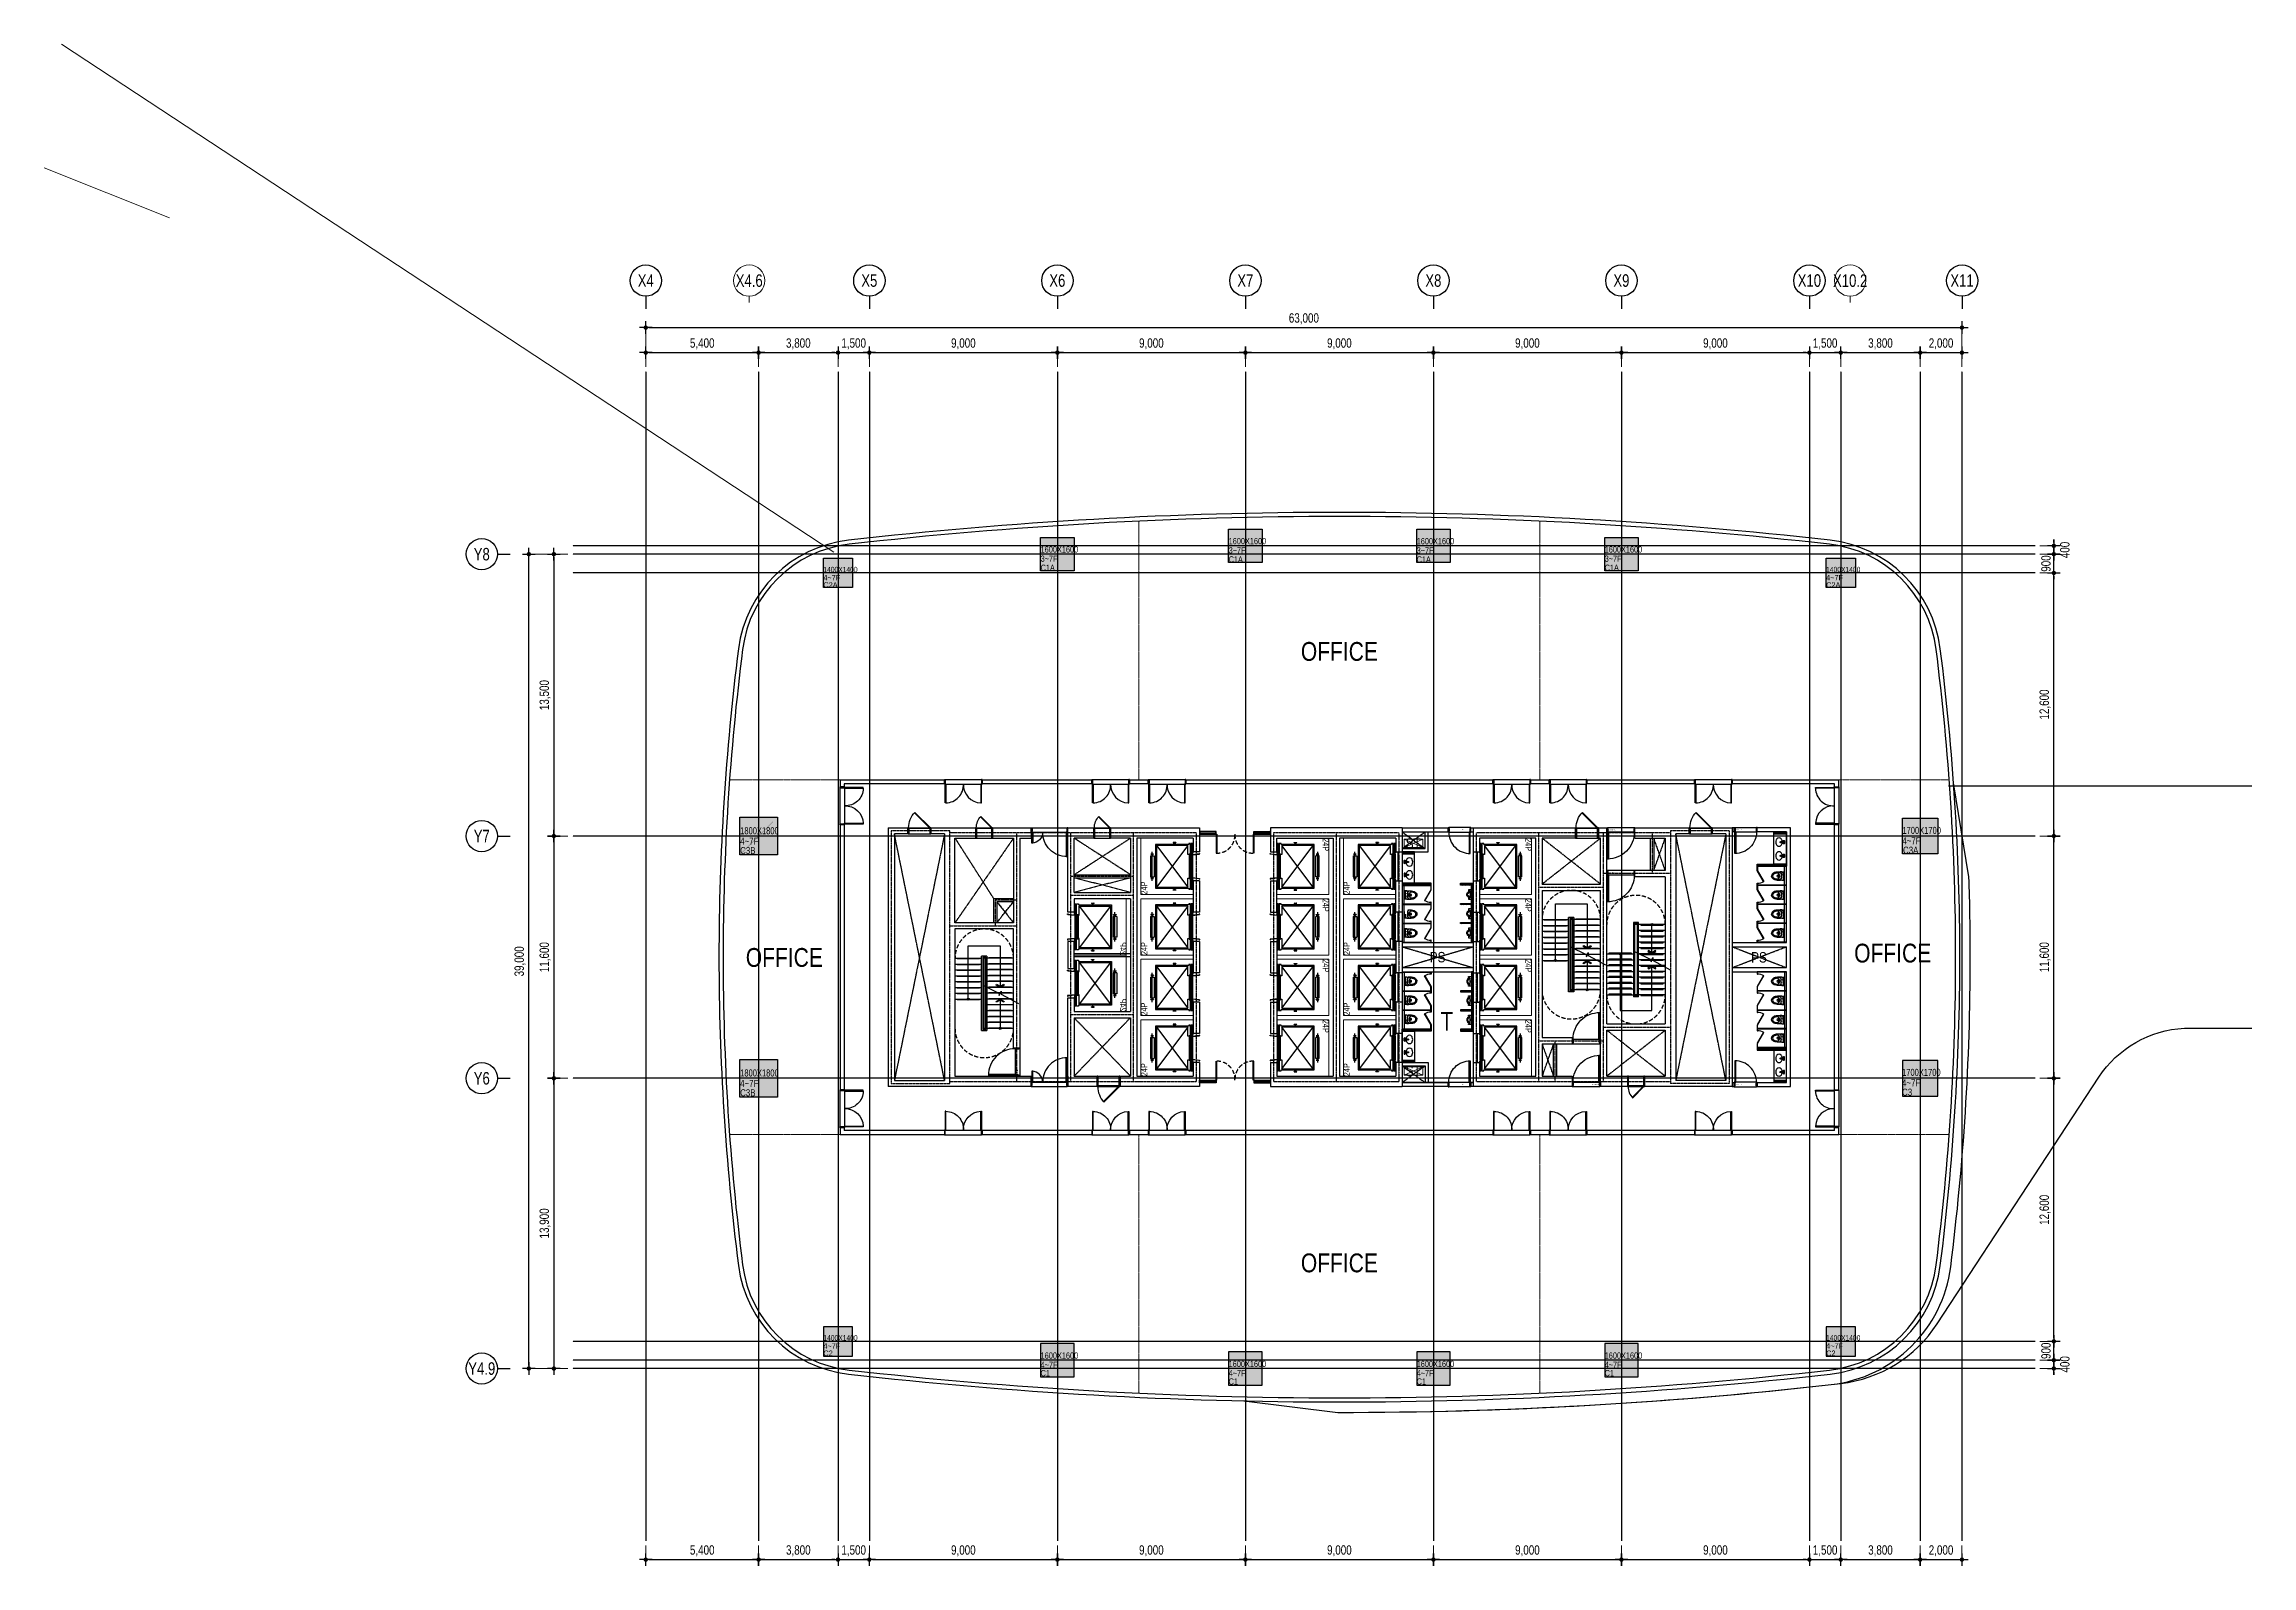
# Model space of a CAD drawing. Header units: millimetres. Extents: x -228566 to 117118, y -18667 to 244055.
# Drawn here: x -228566 to -122888, y 171181 to 244055 of the extents above; entities that cross this region are included whole.
import ezdxf
from ezdxf.enums import TextEntityAlignment as Align

# ---------------------------------------------------------------- set-up
doc = ezdxf.new("R2010")
doc.units = ezdxf.units.MM
for name, pattern in [('X-CORE_5F$0$CEN', [62, 60, -1, 0, -1]), ('X-CORE_5F$0$CENTER2', [1.125, 0.75, -0.125, 0.125, -0.125]), ('X-CORE_5F$0$DASHED', [3, 2, -1]), ('X-CORE_5F$0$HIDDEN', [9.525, 6.35, -3.175]), ('X-GRID_5~ROOF$0$CENTER2', [1.125, 0.75, -0.125, 0.125, -0.125]), ('X-INT-OFFICE-5F$0$CEN', [62, 60, -1, 0, -1]), ('X-INT-OFFICE-5F$0$DASHED', [3, 2, -1])]:
    doc.linetypes.add(name, pattern=pattern)
doc.layers.get('0').update_dxf_attribs({"lineweight": 20})
doc.layers.get('Defpoints').update_dxf_attribs({"color": 151, "lineweight": 9})
for name, color, linetype in [('A-DIM1', 7, 'Continuous'), ('A-SYM', 7, 'Continuous'), ('X-COL-5F$0$A-254', 254, 'Continuous'), ('X-COL-5F$0$A-COL', 2, 'Continuous'), ('X-CORE_5F$0$A-CEN2', 8, 'X-CORE_5F$0$CENTER2'), ('X-CORE_5F$0$A-CON', 2, 'Continuous'), ('X-CORE_5F$0$A-DOOR', 4, 'Continuous'), ('X-CORE_5F$0$A-DOORF', 9, 'Continuous'), ('X-CORE_5F$0$A-ELE4', 8, 'Continuous'), ('X-CORE_5F$0$A-ELEV', 5, 'Continuous'), ('X-CORE_5F$0$A-HR', 6, 'Continuous'), ('X-CORE_5F$0$A-OPEN1', 1, 'X-CORE_5F$0$CEN'), ('X-CORE_5F$0$A-OPEN2', 9, 'X-CORE_5F$0$DASHED'), ('X-CORE_5F$0$A-STR', 4, 'Continuous'), ('X-CORE_5F$0$A-SYM', 7, 'Continuous'), ('X-CORE_5F$0$A-WALB', 3, 'Continuous'), ('X-CORE_5F$0$A-WALD', 7, 'Continuous'), ('X-CORE_5F$0$X-CORE-HOTEL-1F$0$A-DOOR', 4, 'Continuous'), ('X-CORE_5F$0$X-CORE-HOTEL-1F$0$A-DOORF', 9, 'Continuous'), ('X-EXT_5F$0$A-ELE3', 4, 'Continuous'), ('X-EXT_5F$0$A-ELES', 252, 'Continuous'), ('X-EXT_5F$0$A-WIN', 6, 'Continuous'), ('X-GRID_5~ROOF$0$A-CEN1', 1, 'X-GRID_5~ROOF$0$CENTER2'), ('X-INT-OFFICE-5F$0$A-DOOR', 4, 'Continuous'), ('X-INT-OFFICE-5F$0$A-DOORF', 9, 'Continuous'), ('X-INT-OFFICE-5F$0$A-ELE4', 8, 'Continuous'), ('X-INT-OFFICE-5F$0$A-OPEN1', 1, 'X-INT-OFFICE-5F$0$CEN'), ('X-INT-OFFICE-5F$0$A-OPEN2', 9, 'X-INT-OFFICE-5F$0$DASHED'), ('X-INT-OFFICE-5F$0$A-TOIL', 6, 'Continuous'), ('X-INT-OFFICE-5F$0$A-WALD', 7, 'Continuous'), ('X-INT-OFFICE-5F$0$X-INT-OFFICE-22~35F$0$X-INT-OFFICE-6~19F$0$X-INT-OFFICE-22~35F$0$A-DOOR', 4, 'Continuous'), ('X-INT-OFFICE-5F$0$X-INT-OFFICE-22~35F$0$X-INT-OFFICE-6~19F$0$X-INT-OFFICE-22~35F$0$A-DOORF', 9, 'Continuous'), ('X-INT-OFFICE-5F$0$X-INT-OFFICE-5F$0$A-DOOR', 4, 'Continuous'), ('X-INT-OFFICE-5F$0$X-INT-OFFICE-5F$0$A-WALD', 7, 'Continuous'), ('X-INT-OFFICE-5F$0$X-INT-OFFICE-5F$0$X-INT-OFFICE-6~19F$0$X-INT-OFFICE-22~35F$0$A-DOORF', 9, 'Continuous')]:
    doc.layers.add(name, color=color, linetype=linetype)
doc.styles.add('Heerim', font='', dxfattribs={"width": 0.8})
doc.styles.add('Hrtext', font='', dxfattribs={"width": 0.8})
doc.styles.add('X-COL-5F$0$Hrtext', font='arial.ttf', dxfattribs={"width": 0.8})
doc.styles.add('X-CORE_5F$0$X-CORE-HOTEL-1F$0$X-PLAN$0$Standard', font='')
doc.styles.add('X-CORE_5F$0$X-CORE_6~19F$0$평면도$0$X-PLAN_1F$0$돋움', font='')
doc.styles.add('X-CORE_5F$0$X-PLAN$0$Standard', font='')
doc.styles.add('X-CORE_5F$0$평면도$0$X-PLAN_1F$0$돋움', font='')
doc.styles.add('X-INT-OFFICE-5F$0$Hrtext', font='arial.ttf', dxfattribs={"width": 0.8})
doc.styles.add('X-INT-OFFICE-5F$0$X-INT-OFFICE-22~35F$0$X-INT-OFFICE-6~19F$0$X-INT-OFFICE-22~35F$0$X-PLAN$0$Standard', font='')
doc.styles.add('X-INT-OFFICE-5F$0$X-INT-OFFICE-5F$0$X-INT-OFFICE-6~19F$0$X-INT-OFFICE-22~35F$0$X-PLAN$0$Standard', font='')
doc.styles.add('X-INT-OFFICE-5F$0$X-INT-OFFICE-6~19F$0$X-INT-OFFICE-22~35F$0$Hrtext', font='arial.ttf', dxfattribs={"width": 0.8})
doc.styles.get('Heerim').set_extended_font_data('Dotum')
doc.styles.get('Hrtext').set_extended_font_data('Dotum')
doc.styles.get('X-CORE_5F$0$X-CORE-HOTEL-1F$0$X-PLAN$0$Standard').set_extended_font_data('DotumChe')
doc.styles.get('X-CORE_5F$0$X-CORE_6~19F$0$평면도$0$X-PLAN_1F$0$돋움').set_extended_font_data('Dotum')
doc.styles.get('X-CORE_5F$0$X-PLAN$0$Standard').set_extended_font_data('DotumChe')
doc.styles.get('X-CORE_5F$0$평면도$0$X-PLAN_1F$0$돋움').set_extended_font_data('Dotum')
doc.styles.get('X-INT-OFFICE-5F$0$X-INT-OFFICE-22~35F$0$X-INT-OFFICE-6~19F$0$X-INT-OFFICE-22~35F$0$X-PLAN$0$Standard').set_extended_font_data('DotumChe')
doc.styles.get('X-INT-OFFICE-5F$0$X-INT-OFFICE-5F$0$X-INT-OFFICE-6~19F$0$X-INT-OFFICE-22~35F$0$X-PLAN$0$Standard').set_extended_font_data('DotumChe')
doc.dimstyles.new('HEERIM(Ext)', dxfattribs={"dimtxt": 3, "dimasz": 1, "dimexe": 2, "dimexo": 1.5, "dimgap": 1, "dimtad": 1, "dimdec": 0, "dimzin": 0, "dimdsep": 46, "dimlunit": 6, "dimtxsty": 'Hrtext', "dimblk": 'dotdim1', "dimcen": 1, "dimdle": 2, "dimclrd": 256, "dimclre": 256, "dimclrt": 3, "dimadec": 0, "dimazin": 0, "dimtfac": 1, "dimtdec": 0, "dimtix": 1, "dimtmove": 2, "dimatfit": 3, "dimldrblk": 'dotdim1', "dimfxl": 2, "dimtolj": 1, "dimtzin": 0, "dimlwd": -1, "dimarcsym": 0})
pattern_1 = [(315, (29093.21, 169820.023), (26.516504, 26.516504), [])]
pattern_2 = [(315, (29093.21, 169838.847), (26.516504, 26.516504), [])]
pattern_3 = [(315, (29093.21, 167980.023), (26.516504, 26.516504), [])]
pattern_4 = [(315, (29193.21, 168980.023), (26.516504, 26.516504), [])]
pattern_5 = [(315, (29093.21, 168900.023), (26.516504, 26.516504), [])]
pattern_6 = [(315, (29193.21, 169910.023), (26.516504, 26.516504), [])]

# ---------------------------------------------------------------- blocks, each defined once
blk = doc.blocks.new('X-CORE_5F$0$X-CORE_6~19F$0$20P-210-11003')
at = {"layer": 'Defpoints'}
blk.add_lwpolyline([(2050, -300), (2050, 0), (2700, 0), (2700, 2500), (0, 2500), (0, 0), (650, 0), (650, -300)], dxfattribs=at)
at = {"layer": 'X-CORE_5F$0$A-ELEV'}
for p, q in [((2350, 1749), (350, 249)), ((2350, 249), (350, 1749)), ((650, 1954), (2050, 1954)), ((773, 1907), (772, 1897)), ((850, 2039), (850, 1869)), ((1850, 2039), (850, 2039)), ((850, 2039), (850, 1869)), ((1850, 1869), (850, 1869)), ((1850, 2039), (1850, 1869)), ((1927, 1907), (1928, 1897)), ((300, 886), (300, 898)), ((300, 898), (300, 886)), ((1350, 189), (1350, 154)), ((1350, 72), (1350, 37)), ((2477, 845), (2478, 835))]:
    blk.add_line(p, q, dxfattribs=at)
for points in [[(250, 122), (2450, 122), (2450, 212), (2400, 212), (2400, 1799), (300, 1799), (300, 212), (250, 212)], [(760, 189), (760, 154), (1940, 154), (1940, 189)], [(760, 72), (1940, 72), (1940, 37), (760, 37)]]:
    blk.add_lwpolyline(points, close=True, dxfattribs=at)
for points in [[(1940, 199), (1910, 199), (1910, 249), (2350, 249), (2350, 1749), (350, 1749), (350, 249), (790, 249), (790, 199), (760, 199)], [(2050, 0), (1970, 30), (2450, 30), (2450, 92), (250, 92), (250, 30), (730, 30), (650, 0)]]:
    blk.add_lwpolyline(points, dxfattribs=at)
for points in [[(761, 1890), (765, 1890), (761, 1890), (761, 2018), (765, 2018, -0.3970257), (772, 2011), (773, 2001), (775, 1968, 0.3970876), (782, 1961), (800, 1961, 0.4142136), (804, 1965), (847, 1965, -0.4142136), (850, 1963), (850, 1945, -0.4142136), (847, 1943), (804, 1943, 0.4142136), (800, 1947), (782, 1947, 0.3970731), (775, 1940), (772, 1897, -0.3970257), (765, 1890, 0.3970257), (772, 1897, -0.3970257), (765, 1890)], [(1939, 1890), (1935, 1890), (1939, 1890), (1939, 2018), (1935, 2018, 0.3970257), (1928, 2011), (1927, 2001), (1925, 1968, -0.3970876), (1918, 1961), (1900, 1961, -0.4142136), (1896, 1965), (1853, 1965, 0.4142136), (1850, 1963), (1850, 1945, 0.4142136), (1853, 1943), (1896, 1943, -0.4142136), (1900, 1947), (1918, 1947, -0.3970731), (1925, 1940), (1928, 1897, 0.3970257), (1935, 1890, -0.3970257), (1928, 1897, 0.3970257), (1935, 1890)], [(211, 828), (215, 828), (211, 828), (211, 956), (215, 956, -0.3970257), (222, 949), (223, 939), (225, 906, 0.3970876), (232, 899), (250, 899, 0.4142136), (254, 903), (297, 903, -0.4142136), (300, 901), (300, 883, -0.4142136), (297, 881), (254, 881, 0.4142136), (250, 885), (232, 885, 0.3970731), (225, 878), (222, 835, -0.3970257), (215, 828, 0.3970257), (222, 835, -0.3970257), (215, 828)], [(2489, 828), (2485, 828), (2489, 828), (2489, 956), (2485, 956, 0.3970257), (2478, 949), (2477, 939), (2475, 906, -0.3970876), (2468, 899), (2450, 899, -0.4142136), (2446, 903), (2403, 903, 0.4142136), (2400, 901), (2400, 883, 0.4142136), (2403, 881), (2446, 881, -0.4142136), (2450, 885), (2468, 885, -0.3970731), (2475, 878), (2478, 835, 0.3970257), (2485, 828, -0.3970257), (2478, 835, 0.3970257), (2485, 828)]]:
    blk.add_lwpolyline(points, format="xyb", dxfattribs=at)
at = {"layer": 'Defpoints', "style": 'X-CORE_5F$0$X-CORE_6~19F$0$평면도$0$X-PLAN_1F$0$돋움', "width": 0.8}
blk.add_text('24P', height=300, dxfattribs=at).set_placement((0, 2500), align=Align.TOP_LEFT)
blk = doc.blocks.new('X-CORE_5F$0$X-CORE_6~19F$0$20P-210-11009')
at = {"layer": 'Defpoints'}
blk.add_lwpolyline([(2050, -300), (2050, 0), (2700, 0), (2700, 2500), (0, 2500), (0, 0), (650, 0), (650, -300)], dxfattribs=at)
at = {"layer": 'X-CORE_5F$0$A-DOOR'}
for points in [[(735, 25), (735, 10), (730, 10), (730, 30), (800, 30), (760, -310), (730, -310), (730, -290), (735, -290), (735, -305), (756, -305), (794, 25)], [(1965, 25), (1965, 10), (1970, 10), (1970, 30), (1900, 30), (1940, -310), (1970, -310), (1970, -290), (1965, -290), (1965, -305), (1944, -305), (1906, 25)]]:
    blk.add_lwpolyline(points, close=True, dxfattribs=at)
at = {"layer": 'X-CORE_5F$0$A-ELEV'}
for p, q in [((2350, 1749), (350, 249)), ((2350, 249), (350, 1749)), ((650, 1954), (2050, 1954)), ((773, 1907), (772, 1897)), ((850, 2039), (850, 1869)), ((1850, 2039), (850, 2039)), ((850, 2039), (850, 1869)), ((1850, 1869), (850, 1869)), ((1850, 2039), (1850, 1869)), ((1927, 1907), (1928, 1897)), ((300, 886), (300, 898)), ((300, 898), (300, 886)), ((1350, 189), (1350, 154)), ((1350, 72), (1350, 37)), ((2477, 845), (2478, 835))]:
    blk.add_line(p, q, dxfattribs=at)
for points in [[(250, 122), (2450, 122), (2450, 212), (2400, 212), (2400, 1799), (300, 1799), (300, 212), (250, 212)], [(760, 189), (760, 154), (1940, 154), (1940, 189)], [(760, 72), (1940, 72), (1940, 37), (760, 37)]]:
    blk.add_lwpolyline(points, close=True, dxfattribs=at)
for points in [[(1940, 199), (1910, 199), (1910, 249), (2350, 249), (2350, 1749), (350, 1749), (350, 249), (790, 249), (790, 199), (760, 199)], [(2050, 0), (1970, 30), (2450, 30), (2450, 92), (250, 92), (250, 30), (730, 30), (650, 0)]]:
    blk.add_lwpolyline(points, dxfattribs=at)
for points in [[(761, 1890), (765, 1890), (761, 1890), (761, 2018), (765, 2018, -0.3970257), (772, 2011), (773, 2001), (775, 1968, 0.3970876), (782, 1961), (800, 1961, 0.4142136), (804, 1965), (847, 1965, -0.4142136), (850, 1963), (850, 1945, -0.4142136), (847, 1943), (804, 1943, 0.4142136), (800, 1947), (782, 1947, 0.3970731), (775, 1940), (772, 1897, -0.3970257), (765, 1890, 0.3970257), (772, 1897, -0.3970257), (765, 1890)], [(1939, 1890), (1935, 1890), (1939, 1890), (1939, 2018), (1935, 2018, 0.3970257), (1928, 2011), (1927, 2001), (1925, 1968, -0.3970876), (1918, 1961), (1900, 1961, -0.4142136), (1896, 1965), (1853, 1965, 0.4142136), (1850, 1963), (1850, 1945, 0.4142136), (1853, 1943), (1896, 1943, -0.4142136), (1900, 1947), (1918, 1947, -0.3970731), (1925, 1940), (1928, 1897, 0.3970257), (1935, 1890, -0.3970257), (1928, 1897, 0.3970257), (1935, 1890)], [(211, 828), (215, 828), (211, 828), (211, 956), (215, 956, -0.3970257), (222, 949), (223, 939), (225, 906, 0.3970876), (232, 899), (250, 899, 0.4142136), (254, 903), (297, 903, -0.4142136), (300, 901), (300, 883, -0.4142136), (297, 881), (254, 881, 0.4142136), (250, 885), (232, 885, 0.3970731), (225, 878), (222, 835, -0.3970257), (215, 828, 0.3970257), (222, 835, -0.3970257), (215, 828)], [(2489, 828), (2485, 828), (2489, 828), (2489, 956), (2485, 956, 0.3970257), (2478, 949), (2477, 939), (2475, 906, -0.3970876), (2468, 899), (2450, 899, -0.4142136), (2446, 903), (2403, 903, 0.4142136), (2400, 901), (2400, 883, 0.4142136), (2403, 881), (2446, 881, -0.4142136), (2450, 885), (2468, 885, -0.3970731), (2475, 878), (2478, 835, 0.3970257), (2485, 828, -0.3970257), (2478, 835, 0.3970257), (2485, 828)]]:
    blk.add_lwpolyline(points, format="xyb", dxfattribs=at)
at = {"layer": 'Defpoints', "style": 'X-CORE_5F$0$X-CORE_6~19F$0$평면도$0$X-PLAN_1F$0$돋움', "width": 0.8}
blk.add_text('24P', height=300, dxfattribs=at).set_placement((0, 2500), align=Align.TOP_LEFT)
blk = doc.blocks.new('*U362')
at = {"layer": 'X-CORE_5F$0$A-DOOR', "color": 8}
for p, q in [((1067, 0), (30, 0)), ((45, -45), (1052, -45)), ((1052, -299), (45, -299))]:
    blk.add_line(p, q, dxfattribs=at)
at = {"layer": 'X-CORE_5F$0$A-DOOR'}
for points in [[(2, -15), (2, -15), (2, -15), (0, -15), (0, 0), (30, 0), (30, -45), (45, -45), (45, -299), (0, -299), (0, -284), (2, -284), (2, -284), (2, -284), (2, -298), (43, -298), (43, -47), (28, -47), (28, -2), (2, -2)], [(763, 733), (30, 0), (58, -28), (792, 705)], [(1095, -15), (1095, -15), (1095, -15), (1097, -15), (1097, 0), (1067, 0), (1067, -45), (1052, -45), (1052, -299), (1097, -299), (1097, -284), (1095, -284), (1095, -284), (1095, -284), (1095, -298), (1054, -298), (1054, -47), (1069, -47), (1069, -2), (1095, -2)]]:
    blk.add_lwpolyline(points, close=True, dxfattribs=at)
at = {"layer": 'X-CORE_5F$0$A-DOOR', "color": 8}
for points in [[(20, -298), (2, -298), (2, -2), (20, -2), (20, -3), (3, -3), (3, -296), (20, -296)], [(1077, -298), (1095, -298), (1095, -2), (1077, -2), (1077, -3), (1094, -3), (1094, -296), (1077, -296)]]:
    blk.add_lwpolyline(points, close=True, dxfattribs=at)
blk.add_arc((30, 0), 1037, 0, 45, dxfattribs=at)
blk = doc.blocks.new('X-CORE_5F$0$SD-1350-220')
at = {"layer": 'X-CORE_5F$0$A-DOOR'}
for points in [[(35, 25), (80, 25), (80, 1305), (35, 1305)], [(0, -195), (35, -195), (35, -145), (50, -145), (50, -25), (35, -25), (35, 25), (0, 25)], [(1350, -195), (1315, -195), (1315, -145), (1300, -145), (1300, -25), (1315, -25), (1315, 25), (1350, 25)]]:
    blk.add_lwpolyline(points, close=True, dxfattribs=at)
at = {"layer": 'X-CORE_5F$0$A-DOORF'}
blk.add_arc((35, 25), 1280, 359.98932, 90, dxfattribs=at)
at = {"layer": 'X-CORE_5F$0$A-ELE4'}
for p, q in [((1315, 25), (35, 25)), ((1315, -195), (35, -195))]:
    blk.add_line(p, q, dxfattribs=at)
at = {"layer": 'Defpoints', "linetype": 'Continuous', "style": 'X-CORE_5F$0$X-PLAN$0$Standard', "text_generation_flag": 6}
blk.add_text('SD-1350-220', height=37.5, rotation=180, dxfattribs=at).set_placement((251, -91), align=Align.MIDDLE)
blk = doc.blocks.new('*U350')
at = {"layer": 'Defpoints'}
blk.add_lwpolyline([(2050, -300), (2050, 0), (2700, 0), (2700, 2500), (0, 2500), (0, 0), (650, 0), (650, -300)], dxfattribs=at)
at = {"layer": 'X-CORE_5F$0$A-DOOR'}
for points in [[(735, 25), (735, 10), (730, 10), (730, 30), (800, 30), (760, -310), (730, -310), (730, -290), (735, -290), (735, -305), (756, -305), (794, 25)], [(1965, 25), (1965, 10), (1970, 10), (1970, 30), (1900, 30), (1940, -310), (1970, -310), (1970, -290), (1965, -290), (1965, -305), (1944, -305), (1906, 25)]]:
    blk.add_lwpolyline(points, close=True, dxfattribs=at)
at = {"layer": 'X-CORE_5F$0$A-ELEV'}
for p, q in [((2350, 1749), (350, 249)), ((2350, 249), (350, 1749)), ((650, 1954), (2050, 1954)), ((773, 1907), (772, 1897)), ((850, 2039), (850, 1869)), ((1850, 2039), (850, 2039)), ((850, 2039), (850, 1869)), ((1850, 1869), (850, 1869)), ((1850, 2039), (1850, 1869)), ((1927, 1907), (1928, 1897)), ((300, 886), (300, 898)), ((300, 898), (300, 886)), ((1350, 189), (1350, 154)), ((1350, 72), (1350, 37)), ((2477, 845), (2478, 835))]:
    blk.add_line(p, q, dxfattribs=at)
for points in [[(250, 122), (2450, 122), (2450, 212), (2400, 212), (2400, 1799), (300, 1799), (300, 212), (250, 212)], [(760, 189), (760, 154), (1940, 154), (1940, 189)], [(760, 72), (1940, 72), (1940, 37), (760, 37)]]:
    blk.add_lwpolyline(points, close=True, dxfattribs=at)
for points in [[(1940, 199), (1910, 199), (1910, 249), (2350, 249), (2350, 1749), (350, 1749), (350, 249), (790, 249), (790, 199), (760, 199)], [(2050, 0), (1970, 30), (2450, 30), (2450, 92), (250, 92), (250, 30), (730, 30), (650, 0)]]:
    blk.add_lwpolyline(points, dxfattribs=at)
for points in [[(761, 1890), (765, 1890), (761, 1890), (761, 2018), (765, 2018, -0.3970257), (772, 2011), (773, 2001), (775, 1968, 0.3970876), (782, 1961), (800, 1961, 0.4142136), (804, 1965), (847, 1965, -0.4142136), (850, 1963), (850, 1945, -0.4142136), (847, 1943), (804, 1943, 0.4142136), (800, 1947), (782, 1947, 0.3970731), (775, 1940), (772, 1897, -0.3970257), (765, 1890, 0.3970257), (772, 1897, -0.3970257), (765, 1890)], [(1939, 1890), (1935, 1890), (1939, 1890), (1939, 2018), (1935, 2018, 0.3970257), (1928, 2011), (1927, 2001), (1925, 1968, -0.3970876), (1918, 1961), (1900, 1961, -0.4142136), (1896, 1965), (1853, 1965, 0.4142136), (1850, 1963), (1850, 1945, 0.4142136), (1853, 1943), (1896, 1943, -0.4142136), (1900, 1947), (1918, 1947, -0.3970731), (1925, 1940), (1928, 1897, 0.3970257), (1935, 1890, -0.3970257), (1928, 1897, 0.3970257), (1935, 1890)], [(211, 828), (215, 828), (211, 828), (211, 956), (215, 956, -0.3970257), (222, 949), (223, 939), (225, 906, 0.3970876), (232, 899), (250, 899, 0.4142136), (254, 903), (297, 903, -0.4142136), (300, 901), (300, 883, -0.4142136), (297, 881), (254, 881, 0.4142136), (250, 885), (232, 885, 0.3970731), (225, 878), (222, 835, -0.3970257), (215, 828, 0.3970257), (222, 835, -0.3970257), (215, 828)], [(2489, 828), (2485, 828), (2489, 828), (2489, 956), (2485, 956, 0.3970257), (2478, 949), (2477, 939), (2475, 906, -0.3970876), (2468, 899), (2450, 899, -0.4142136), (2446, 903), (2403, 903, 0.4142136), (2400, 901), (2400, 883, 0.4142136), (2403, 881), (2446, 881, -0.4142136), (2450, 885), (2468, 885, -0.3970731), (2475, 878), (2478, 835, 0.3970257), (2485, 828, -0.3970257), (2478, 835, 0.3970257), (2485, 828)]]:
    blk.add_lwpolyline(points, format="xyb", dxfattribs=at)
at = {"layer": 'Defpoints', "style": 'X-CORE_5F$0$평면도$0$X-PLAN_1F$0$돋움', "width": 0.8}
blk.add_text('24P', height=300, dxfattribs=at).set_placement((0, 2500), align=Align.TOP_LEFT)
blk = doc.blocks.new('*U351')
at = {"layer": 'X-CORE_5F$0$A-DOOR', "color": 8}
for p, q in [((1067, 0), (30, 0)), ((45, -45), (1052, -45)), ((1052, -684), (45, -684))]:
    blk.add_line(p, q, dxfattribs=at)
at = {"layer": 'X-CORE_5F$0$A-DOOR'}
for points in [[(2, -15), (2, -15), (2, -15), (0, -15), (0, 0), (30, 0), (30, -45), (45, -45), (45, -684), (0, -684), (0, -669), (2, -669), (2, -669), (2, -669), (2, -682), (43, -682), (43, -47), (28, -47), (28, -2), (2, -2)], [(763, 733), (30, 0), (58, -28), (792, 705)], [(1095, -15), (1095, -15), (1095, -15), (1097, -15), (1097, 0), (1067, 0), (1067, -45), (1052, -45), (1052, -684), (1097, -684), (1097, -669), (1095, -669), (1095, -669), (1095, -669), (1095, -682), (1054, -682), (1054, -47), (1069, -47), (1069, -2), (1095, -2)]]:
    blk.add_lwpolyline(points, close=True, dxfattribs=at)
at = {"layer": 'X-CORE_5F$0$A-DOOR', "color": 8}
for points in [[(20, -682), (2, -682), (2, -2), (20, -2), (20, -3), (3, -3), (3, -680), (20, -680)], [(1077, -682), (1095, -682), (1095, -2), (1077, -2), (1077, -3), (1094, -3), (1094, -680), (1077, -680)]]:
    blk.add_lwpolyline(points, close=True, dxfattribs=at)
blk.add_arc((30, 0), 1037, 0, 45, dxfattribs=at)
blk = doc.blocks.new('X-CORE_5F$0$X-CORE_6~19F$0$A$C4f581239')
at = {"layer": 'X-CORE_5F$0$A-ELE4'}
for p, q in [((35, 220), (1715, 220)), ((35, 0), (1715, 0))]:
    blk.add_line(p, q, dxfattribs=at)
at = {"layer": 'X-CORE_5F$0$X-CORE-HOTEL-1F$0$A-DOOR'}
for points in [[(1715, 220), (1670, 220), (1670, 1385), (1715, 1385)], [(0, 0), (35, 0), (35, 50), (50, 50), (50, 170), (35, 170), (35, 220), (0, 220)], [(35, 220), (80, 220), (80, 735), (35, 735)], [(1750, 0), (1715, 0), (1715, 50), (1700, 50), (1700, 170), (1715, 170), (1715, 220), (1750, 220)]]:
    blk.add_lwpolyline(points, close=True, dxfattribs=at)
at = {"layer": 'X-CORE_5F$0$X-CORE-HOTEL-1F$0$A-DOORF'}
for centre, radius, start, end in [((1715, 220), 1165, 89.99001, 180.00036), ((35, 220), 515, 359.99885, 90.00999)]:
    blk.add_arc(centre, radius, start, end, dxfattribs=at)
at = {"layer": 'Defpoints', "linetype": 'Continuous', "style": 'X-CORE_5F$0$X-CORE-HOTEL-1F$0$X-PLAN$0$Standard', "text_generation_flag": 6}
blk.add_text('SD-1500', height=37.5, rotation=179.98967, dxfattribs=at).set_placement((89, 18), align=Align.MIDDLE)
blk = doc.blocks.new('*U360')
at = {"layer": 'X-CORE_5F$0$A-DOOR', "color": 8}
for p, q in [((1067, 0), (30, 0)), ((45, -45), (1052, -45)), ((1052, -499), (45, -499))]:
    blk.add_line(p, q, dxfattribs=at)
at = {"layer": 'X-CORE_5F$0$A-DOOR'}
for points in [[(2, -15), (2, -15), (2, -15), (0, -15), (0, 0), (30, 0), (30, -45), (45, -45), (45, -499), (0, -499), (0, -484), (2, -484), (2, -484), (2, -484), (2, -497), (43, -497), (43, -47), (28, -47), (28, -2), (2, -2)], [(763, 733), (30, 0), (58, -28), (792, 705)], [(1095, -15), (1095, -15), (1095, -15), (1097, -15), (1097, 0), (1067, 0), (1067, -45), (1052, -45), (1052, -499), (1097, -499), (1097, -484), (1095, -484), (1095, -484), (1095, -484), (1095, -497), (1054, -497), (1054, -47), (1069, -47), (1069, -2), (1095, -2)]]:
    blk.add_lwpolyline(points, close=True, dxfattribs=at)
at = {"layer": 'X-CORE_5F$0$A-DOOR', "color": 8}
for points in [[(20, -497), (2, -497), (2, -2), (20, -2), (20, -3), (3, -3), (3, -495), (20, -495)], [(1077, -497), (1095, -497), (1095, -2), (1077, -2), (1077, -3), (1094, -3), (1094, -495), (1077, -495)]]:
    blk.add_lwpolyline(points, close=True, dxfattribs=at)
blk.add_arc((30, 0), 1037, 0, 45, dxfattribs=at)
blk = doc.blocks.new('*U361')
at = {"layer": 'X-CORE_5F$0$A-DOOR', "color": 8}
for p, q in [((1067, 0), (30, 0)), ((45, -45), (1052, -45)), ((1052, -684), (45, -684))]:
    blk.add_line(p, q, dxfattribs=at)
at = {"layer": 'X-CORE_5F$0$A-DOOR'}
for points in [[(2, -15), (2, -15), (2, -15), (0, -15), (0, 0), (30, 0), (30, -45), (45, -45), (45, -684), (0, -684), (0, -669), (2, -669), (2, -669), (2, -669), (2, -682), (43, -682), (43, -47), (28, -47), (28, -2), (2, -2)], [(763, 733), (30, 0), (58, -28), (792, 705)], [(1095, -15), (1095, -15), (1095, -15), (1097, -15), (1097, 0), (1067, 0), (1067, -45), (1052, -45), (1052, -684), (1097, -684), (1097, -669), (1095, -669), (1095, -669), (1095, -669), (1095, -682), (1054, -682), (1054, -47), (1069, -47), (1069, -2), (1095, -2)]]:
    blk.add_lwpolyline(points, close=True, dxfattribs=at)
at = {"layer": 'X-CORE_5F$0$A-DOOR', "color": 8}
for points in [[(20, -682), (2, -682), (2, -2), (20, -2), (20, -3), (3, -3), (3, -680), (20, -680)], [(1077, -682), (1095, -682), (1095, -2), (1077, -2), (1077, -3), (1094, -3), (1094, -680), (1077, -680)]]:
    blk.add_lwpolyline(points, close=True, dxfattribs=at)
blk.add_arc((30, 0), 1037, 0, 45, dxfattribs=at)
blk = doc.blocks.new('X-INT-OFFICE-5F$0$X-INT-OFFICE-5F$0$X-INT-OFFICE-6~19F$0$X-INT-OFFICE-22~35F$0$SD-1000-220')
at = {"layer": 'X-INT-OFFICE-5F$0$A-ELE4'}
for p, q in [((1065, 28), (35, 28)), ((35, -192), (1065, -192))]:
    blk.add_line(p, q, dxfattribs=at)
at = {"layer": 'X-INT-OFFICE-5F$0$X-INT-OFFICE-5F$0$A-DOOR'}
for points in [[(35, 28), (80, 28), (80, 1058), (35, 1058)], [(0, -192), (35, -192), (35, -142), (50, -142), (50, -22), (35, -22), (35, 28), (0, 28)], [(1100, -192), (1065, -192), (1065, -142), (1050, -142), (1050, -22), (1065, -22), (1065, 28), (1100, 28)]]:
    blk.add_lwpolyline(points, close=True, dxfattribs=at)
at = {"layer": 'X-INT-OFFICE-5F$0$X-INT-OFFICE-5F$0$X-INT-OFFICE-6~19F$0$X-INT-OFFICE-22~35F$0$A-DOORF'}
blk.add_arc((35, 28), 1030, 359.98932, 90.01068, dxfattribs=at)
at = {"layer": 'Defpoints', "linetype": 'Continuous', "style": 'X-INT-OFFICE-5F$0$X-INT-OFFICE-5F$0$X-INT-OFFICE-6~19F$0$X-INT-OFFICE-22~35F$0$X-PLAN$0$Standard', "text_generation_flag": 6}
blk.add_text('SD-1100-220', height=37.5, rotation=180, dxfattribs=at).set_placement((251, -88), align=Align.MIDDLE)
blk = doc.blocks.new('X-INT-OFFICE-5F$0$X-INT-OFFICE-22~35F$0$X-INT-OFFICE-6~19F$0$X-INT-OFFICE-22~35F$0$SD-1000-220')
at = {"layer": 'X-INT-OFFICE-5F$0$A-ELE4'}
for p, q in [((1065, 28), (35, 28)), ((35, -192), (1065, -192))]:
    blk.add_line(p, q, dxfattribs=at)
at = {"layer": 'X-INT-OFFICE-5F$0$X-INT-OFFICE-22~35F$0$X-INT-OFFICE-6~19F$0$X-INT-OFFICE-22~35F$0$A-DOOR'}
for points in [[(35, 28), (80, 28), (80, 1058), (35, 1058)], [(0, -192), (35, -192), (35, -142), (50, -142), (50, -22), (35, -22), (35, 28), (0, 28)], [(1100, -192), (1065, -192), (1065, -142), (1050, -142), (1050, -22), (1065, -22), (1065, 28), (1100, 28)]]:
    blk.add_lwpolyline(points, close=True, dxfattribs=at)
at = {"layer": 'X-INT-OFFICE-5F$0$X-INT-OFFICE-22~35F$0$X-INT-OFFICE-6~19F$0$X-INT-OFFICE-22~35F$0$A-DOORF'}
blk.add_arc((35, 28), 1030, 359.98932, 90.01068, dxfattribs=at)
at = {"layer": 'Defpoints', "linetype": 'Continuous', "style": 'X-INT-OFFICE-5F$0$X-INT-OFFICE-22~35F$0$X-INT-OFFICE-6~19F$0$X-INT-OFFICE-22~35F$0$X-PLAN$0$Standard', "text_generation_flag": 6}
blk.add_text('SD-1100-220', height=37.5, rotation=180, dxfattribs=at).set_placement((251, -88), align=Align.MIDDLE)
blk = doc.blocks.new('X-INT-OFFICE-5F$0$DOOR_2400')
at = {"layer": 'X-INT-OFFICE-5F$0$A-DOOR'}
for points in [[(41794, 101558), (41794, 101523), (41844, 101523), (41844, 101508), (42038, 101508), (42038, 101523), (42088, 101523), (42088, 101558)], [(42088, 101523), (42088, 101478), (43288, 101478), (43288, 101523)], [(41794, 99158), (41794, 99193), (41844, 99193), (41844, 99208), (42038, 99208), (42038, 99193), (42088, 99193), (42088, 99158)], [(42088, 99193), (42088, 99238), (43288, 99238), (43288, 99193)]]:
    blk.add_lwpolyline(points, close=True, dxfattribs=at)
at = {"layer": 'X-INT-OFFICE-5F$0$A-DOORF'}
for centre, radius, start, end in [((42121, 101526), 1168, 268.38627, 357.66532), ((42157, 99230), 1131, 0.42858, 93.51983)]:
    blk.add_arc(centre, radius, start, end, dxfattribs=at)
at = {"layer": 'X-INT-OFFICE-5F$0$A-ELE4'}
for p, q in [((41794, 99193), (41794, 101523)), ((42088, 99193), (42088, 101523))]:
    blk.add_line(p, q, dxfattribs=at)
blk = doc.blocks.new('X-INT-OFFICE-5F')
at = {"layer": 'X-INT-OFFICE-5F$0$A-TOIL'}
h = blk.add_hatch(dxfattribs=at)
h.set_pattern_fill('ANSI31', color=256, scale=300, angle=450)
h.set_pattern_definition([(135, (204804.423, 872.39), (-26.516504, -26.516504), [])])
h.paths.add_polyline_path([(123849, 92571), (123849, 92471), (124449, 92471), (124449, 92571)])
h = blk.add_hatch(dxfattribs=at)
h.set_pattern_fill('ANSI31', color=256, scale=300, angle=450)
h.set_pattern_definition([(135, (189004.423, -77.61), (-26.516504, -26.516504), [])])
h.paths.add_polyline_path([(106649, 91621), (106649, 91521), (106049, 91521), (106049, 91621)])
h = blk.add_hatch(dxfattribs=at)
h.set_pattern_fill('ANSI31', color=256, scale=300, angle=450)
h.set_pattern_definition([(135, (203104.422, 2411.213), (-26.516504, -26.516504), [])])
h.paths.add_polyline_path([(124449, 91032), (124449, 90932), (123049, 90932), (123049, 91032)])
h = blk.add_hatch(dxfattribs=at)
h.set_pattern_fill('ANSI31', color=256, scale=300, angle=450)
h.set_pattern_definition([(135, (187304.422, 1501.213), (-26.516504, -26.516504), [])])
h.paths.add_polyline_path([(106049, 90122), (106049, 90022), (107449, 90022), (107449, 90122)])
h = blk.add_hatch(dxfattribs=at)
h.set_pattern_fill('ANSI31', color=256, scale=300, angle=270)
h.set_pattern_definition(pattern_2)
h.paths.add_polyline_path([(109449, 90122), (109449, 90022), (108849, 90022), (108849, 90122)])
h = blk.add_hatch(dxfattribs=at)
h.set_pattern_fill('ANSI31', color=256, scale=300, angle=270)
h.set_pattern_definition(pattern_1)
h.paths.add_polyline_path([(109449, 90022), (109449, 89111), (109368, 89111), (109368, 90022)])
h = blk.add_hatch(dxfattribs=at)
h.set_pattern_fill('ANSI31', color=256, scale=300, angle=270)
h.set_pattern_definition(pattern_6)
h.paths.add_polyline_path([(109368, 89136), (109368, 89086), (108849, 89086), (108849, 89136)])
h = blk.add_hatch(dxfattribs=at)
h.set_pattern_fill('ANSI31', color=256, scale=300, angle=270)
h.set_pattern_definition(pattern_5)
h.paths.add_polyline_path([(109449, 89111), (109449, 88201), (109368, 88201), (109368, 89111)])
h = blk.add_hatch(dxfattribs=at)
h.set_pattern_fill('ANSI31', color=256, scale=300, angle=270)
h.set_pattern_definition(pattern_4)
h.paths.add_polyline_path([(109368, 88226), (109368, 88176), (108849, 88176), (108849, 88226)])
h = blk.add_hatch(dxfattribs=at)
h.set_pattern_fill('ANSI31', color=256, scale=300, angle=270)
h.set_pattern_definition(pattern_3)
h.paths.add_polyline_path([(109449, 88201), (109449, 87271), (109368, 87271), (109368, 88201)])
h = blk.add_hatch(dxfattribs=at)
h.set_pattern_fill('ANSI31', color=256, scale=300, angle=270)
h.set_pattern_definition(pattern_3)
h.paths.add_polyline_path([(109449, 84941), (109449, 85871), (109368, 85871), (109368, 84941)])
h = blk.add_hatch(dxfattribs=at)
h.set_pattern_fill('ANSI31', color=256, scale=300, angle=270)
h.set_pattern_definition(pattern_4)
h.paths.add_polyline_path([(109368, 84916), (109368, 84966), (108849, 84966), (108849, 84916)])
h = blk.add_hatch(dxfattribs=at)
h.set_pattern_fill('ANSI31', color=256, scale=300, angle=270)
h.set_pattern_definition(pattern_5)
h.paths.add_polyline_path([(109449, 84031), (109449, 84941), (109368, 84941), (109368, 84031)])
h = blk.add_hatch(dxfattribs=at)
h.set_pattern_fill('ANSI31', color=256, scale=300, angle=270)
h.set_pattern_definition(pattern_6)
h.paths.add_polyline_path([(109368, 84006), (109368, 84056), (108849, 84056), (108849, 84006)])
h = blk.add_hatch(dxfattribs=at)
h.set_pattern_fill('ANSI31', color=256, scale=300, angle=270)
h.set_pattern_definition(pattern_1)
h.paths.add_polyline_path([(109449, 83120), (109449, 84031), (109368, 84031), (109368, 83120)])
h = blk.add_hatch(dxfattribs=at)
h.set_pattern_fill('ANSI31', color=256, scale=300, angle=450)
h.set_pattern_definition([(135, (187304.422, 1921.213), (-26.516504, -26.516504), [])])
h.paths.add_polyline_path([(106049, 83020), (106049, 83120), (107449, 83120), (107449, 83020)])
h = blk.add_hatch(dxfattribs=at)
h.set_pattern_fill('ANSI31', color=256, scale=300, angle=270)
h.set_pattern_definition(pattern_2)
h.paths.add_polyline_path([(109449, 83020), (109449, 83120), (108849, 83120), (108849, 83020)])
h = blk.add_hatch(dxfattribs=at)
h.set_pattern_fill('ANSI31', color=256, scale=300, angle=450)
h.set_pattern_definition([(135, (189004.423, 422.39), (-26.516504, -26.516504), [])])
h.paths.add_polyline_path([(106649, 81521), (106649, 81621), (106049, 81621), (106049, 81521)])
h = blk.add_hatch(dxfattribs=at)
h.set_pattern_fill('ANSI31', color=256, scale=300, angle=450)
h.set_pattern_definition([(135, (203104.422, 1022.39), (-26.516504, -26.516504), [])])
h.paths.add_polyline_path([(124449, 82121), (124449, 82221), (123049, 82221), (123049, 82121)])
h = blk.add_hatch(dxfattribs=at)
h.set_pattern_fill('ANSI31', color=256, scale=300, angle=450)
h.set_pattern_definition([(135, (204804.422, -527.61), (-26.516504, -26.516504), [])])
h.paths.add_polyline_path([(123849, 80571), (123849, 80671), (124449, 80671), (124449, 80571)])
at = {"layer": 'Defpoints'}
for p, q in [((78849, 105971), (41884, 130295)), ((47049, 121971), (41049, 124371)), ((106149, 92221), (107049, 91821)), ((107049, 92221), (106149, 91821)), ((106149, 80921), (107049, 81321)), ((107049, 80921), (106149, 81321))]:
    blk.add_line(p, q, dxfattribs=at)
at = {"layer": 'Defpoints', "linetype": 'X-INT-OFFICE-5F$0$DASHED'}
for p, q in [((93449, 95071), (93449, 107449)), ((112649, 95071), (112649, 107449)), ((79149, 95071), (73859, 95071)), ((132239, 95071), (126949, 95071)), ((79149, 78071), (73859, 78071)), ((93449, 78071), (93449, 65693)), ((112649, 78071), (112649, 65693)), ((126949, 78071), (132239, 78071))]:
    blk.add_line(p, q, dxfattribs=at)
at = {"layer": 'Defpoints'}
for points in [[(106149, 91821), (107049, 91821), (107049, 92221), (106149, 92221)], [(106149, 81321), (107049, 81321), (107049, 80921), (106149, 80921)]]:
    blk.add_lwpolyline(points, close=True, dxfattribs=at)
at = {"layer": 'X-INT-OFFICE-5F$0$A-OPEN1'}
for p, q in [((106049, 92571), (107149, 91771)), ((106049, 91771), (107149, 92571)), ((106049, 81371), (107149, 80571)), ((106049, 80571), (107149, 81371))]:
    blk.add_line(p, q, dxfattribs=at)
at = {"layer": 'X-INT-OFFICE-5F$0$A-OPEN2'}
for p, q in [((121849, 86071), (124449, 87071)), ((121849, 87071), (124449, 86071))]:
    blk.add_line(p, q, dxfattribs=at)
at = {"layer": 'X-INT-OFFICE-5F$0$A-TOIL'}
for p, q in [((124293, 92090), (124211, 92090)), ((124211, 92070), (124293, 92070)), ((124247, 92095), (124241, 92095)), ((124241, 92065), (124247, 92065)), ((124251, 92090), (124307, 92157)), ((124307, 92004), (124251, 92070)), ((124315, 92160), (124340, 92160)), ((124340, 92000), (124315, 92000)), ((124350, 92150), (124350, 92010)), ((106147, 91060), (106147, 91200)), ((106157, 91210), (106183, 91210)), ((106183, 91050), (106157, 91050)), ((106190, 91207), (106246, 91140)), ((106246, 91120), (106190, 91054)), ((106286, 91140), (106205, 91140)), ((106205, 91120), (106286, 91120)), ((106256, 91145), (106250, 91145)), ((106250, 91115), (106256, 91115)), ((123049, 90711), (123049, 90931)), ((123049, 90931), (124449, 90931)), ((123069, 90931), (123069, 90711)), ((124449, 90911), (123069, 90911)), ((124293, 91433), (124211, 91433)), ((124211, 91413), (124293, 91413)), ((124247, 91438), (124241, 91438)), ((124241, 91408), (124247, 91408)), ((124251, 91433), (124307, 91500)), ((124307, 91347), (124251, 91413)), ((124315, 91503), (124340, 91503)), ((124340, 91343), (124315, 91343)), ((124350, 91493), (124350, 91353)), ((107449, 90021), (106049, 90021)), ((106049, 90001), (107429, 90001)), ((106147, 90583), (106147, 90443)), ((106183, 90593), (106157, 90593)), ((106157, 90433), (106183, 90433)), ((106246, 90523), (106190, 90590)), ((106190, 90437), (106246, 90503)), ((106205, 90523), (106286, 90523)), ((106286, 90503), (106205, 90503)), ((106250, 90528), (106256, 90528)), ((106256, 90498), (106250, 90498)), ((107429, 90021), (107429, 89801)), ((107449, 89801), (107449, 90021)), ((123069, 90711), (123049, 90711)), ((123049, 90001), (123049, 90111)), ((123049, 90111), (123069, 90111)), ((123049, 89801), (123049, 90021)), ((123049, 90021), (124449, 90021)), ((123069, 90111), (123069, 90021)), ((123069, 90021), (123069, 89801)), ((124449, 90021), (123069, 90021)), ((124449, 90001), (123069, 90001)), ((106049, 89111), (107429, 89111)), ((107449, 89111), (106049, 89111)), ((106049, 89091), (107429, 89091)), ((107429, 89801), (107449, 89801)), ((107449, 89201), (107429, 89201)), ((107429, 89201), (107429, 89111)), ((107429, 89111), (107429, 88891)), ((107429, 88891), (107449, 88891)), ((107449, 89091), (107449, 89201)), ((107449, 88891), (107449, 89111)), ((123069, 89801), (123049, 89801)), ((123049, 89091), (123049, 89201)), ((123049, 89201), (123069, 89201)), ((123049, 88891), (123049, 89111)), ((123069, 88891), (123049, 88891)), ((123069, 89201), (123069, 89111)), ((123069, 89111), (123069, 88891)), ((124449, 89091), (123069, 89091)), ((106049, 88181), (107429, 88181)), ((107449, 88291), (107429, 88291)), ((107429, 88291), (107429, 88201)), ((107429, 88201), (107429, 87981)), ((107429, 87981), (107449, 87981)), ((107449, 88181), (107449, 88291)), ((107449, 87981), (107449, 88201)), ((123049, 88181), (123049, 88291)), ((123049, 88291), (123069, 88291)), ((123049, 87981), (123049, 88201)), ((124449, 88181), (123049, 88181)), ((123069, 87981), (123049, 87981)), ((123069, 88291), (123069, 88201)), ((123069, 88201), (123069, 87981)), ((124449, 88201), (123069, 88201)), ((106049, 87291), (107429, 87291)), ((106049, 87271), (107449, 87271)), ((107449, 87381), (107429, 87381)), ((107429, 87381), (107429, 87291)), ((107449, 87271), (107449, 87381)), ((123049, 87271), (123049, 87381)), ((123049, 87381), (123069, 87381)), ((124449, 87271), (123049, 87271)), ((123069, 87381), (123069, 87291)), ((124449, 87291), (123069, 87291)), ((106049, 85871), (107449, 85871)), ((106049, 85851), (107429, 85851)), ((107429, 85761), (107429, 85851)), ((107449, 85761), (107429, 85761)), ((107449, 85871), (107449, 85761)), ((124449, 85871), (123049, 85871)), ((123049, 85871), (123049, 85761)), ((123049, 85761), (123069, 85761)), ((124449, 85851), (123069, 85851)), ((123069, 85761), (123069, 85851)), ((106049, 84961), (107429, 84961)), ((107429, 84941), (107429, 85161)), ((107429, 85161), (107449, 85161)), ((107429, 84851), (107429, 84941)), ((107449, 84851), (107429, 84851)), ((107449, 85161), (107449, 84941)), ((107449, 84961), (107449, 84851)), ((123049, 85161), (123049, 84941)), ((123069, 85161), (123049, 85161)), ((123049, 84961), (123049, 84851)), ((123049, 84851), (123069, 84851)), ((123069, 84941), (123069, 85161)), ((124449, 84961), (123069, 84961)), ((123069, 84851), (123069, 84941)), ((106049, 84051), (107429, 84051)), ((106049, 84031), (107429, 84031)), ((107449, 84031), (106049, 84031)), ((107429, 84031), (107429, 84251)), ((107429, 84251), (107449, 84251)), ((107429, 83941), (107429, 84031)), ((107449, 83941), (107429, 83941)), ((107449, 84251), (107449, 84031)), ((107449, 84051), (107449, 83941)), ((123069, 84251), (123049, 84251)), ((123049, 84251), (123049, 84031)), ((123049, 84031), (123049, 83921)), ((123049, 83921), (123069, 83921)), ((123069, 84031), (123069, 84251)), ((123069, 83921), (123069, 84011)), ((106049, 83141), (107429, 83141)), ((107449, 83121), (106049, 83121)), ((106147, 82559), (106147, 82699)), ((106157, 82709), (106183, 82709)), ((106183, 82549), (106157, 82549)), ((106190, 82706), (106246, 82639)), ((106246, 82619), (106190, 82553)), ((106286, 82639), (106205, 82639)), ((106205, 82619), (106286, 82619)), ((106256, 82644), (106250, 82644)), ((106250, 82614), (106256, 82614)), ((107429, 83121), (107429, 83341)), ((107429, 83341), (107449, 83341)), ((107449, 83341), (107449, 83121)), ((123069, 83321), (123049, 83321)), ((123049, 83321), (123049, 83101)), ((123049, 83152), (123049, 83042)), ((123049, 83132), (124449, 83132)), ((123049, 83042), (123069, 83042)), ((123069, 82442), (123049, 82442)), ((123049, 82442), (123049, 82222)), ((123069, 83101), (123069, 83321)), ((124449, 83152), (123069, 83152)), ((124449, 83132), (123069, 83132)), ((123069, 83042), (123069, 83132)), ((123069, 82222), (123069, 82442)), ((106147, 82082), (106147, 81942)), ((106183, 82092), (106157, 82092)), ((106157, 81932), (106183, 81932)), ((106246, 82022), (106190, 82089)), ((106190, 81936), (106246, 82002)), ((106205, 82022), (106286, 82022)), ((106286, 82002), (106205, 82002)), ((106250, 82027), (106256, 82027)), ((106256, 81997), (106250, 81997)), ((123049, 82222), (124449, 82222)), ((124449, 82242), (123069, 82242)), ((124211, 81731), (124293, 81731)), ((124293, 81711), (124211, 81711)), ((124241, 81736), (124247, 81736)), ((124247, 81706), (124241, 81706)), ((124307, 81798), (124251, 81731)), ((124251, 81711), (124307, 81645)), ((124340, 81801), (124315, 81801)), ((124315, 81641), (124340, 81641)), ((124350, 81651), (124350, 81791)), ((124211, 81081), (124293, 81081)), ((124293, 81061), (124211, 81061)), ((124241, 81086), (124247, 81086)), ((124247, 81056), (124241, 81056)), ((124307, 81148), (124251, 81081)), ((124251, 81061), (124307, 80995)), ((124340, 81151), (124315, 81151)), ((124315, 80991), (124340, 80991)), ((124350, 81001), (124350, 81141))]:
    blk.add_line(p, q, dxfattribs=at)
for points in [[(124449, 92471), (123849, 92471), (123849, 92571), (124449, 92571)], [(123849, 92471), (124449, 92471), (124449, 91032), (123849, 91032)], [(106049, 91521), (106649, 91521), (106649, 91621), (106049, 91621)], [(106649, 91521), (106049, 91521), (106049, 90122), (106649, 90122)], [(124449, 91032), (124449, 90932), (123049, 90932), (123049, 91032)], [(106049, 90122), (106049, 90022), (107449, 90022), (107449, 90122)], [(109449, 90122), (109449, 90022), (108849, 90022), (108849, 90122)], [(109449, 90022), (109449, 89111), (109368, 89111), (109368, 90022)], [(123369, 90192), (123351, 90182), (123051, 90701), (123069, 90711)], [(107129, 89282), (107146, 89272), (107446, 89791), (107429, 89801)], [(109368, 89136), (109368, 89086), (108849, 89086), (108849, 89136)], [(109449, 89111), (109449, 88201), (109368, 88201), (109368, 89111)], [(123369, 88372), (123351, 88362), (123051, 88881), (123069, 88891)], [(107129, 87462), (107146, 87452), (107446, 87971), (107429, 87981)], [(109368, 88226), (109368, 88176), (108849, 88176), (108849, 88226)], [(109449, 88201), (109449, 87271), (109368, 87271), (109368, 88201)], [(107129, 85681), (107146, 85691), (107446, 85171), (107429, 85161)], [(109449, 84941), (109449, 85871), (109368, 85871), (109368, 84941)], [(123369, 85681), (123351, 85691), (123051, 85171), (123069, 85161)], [(109368, 84916), (109368, 84966), (108849, 84966), (108849, 84916)], [(109449, 84031), (109449, 84941), (109368, 84941), (109368, 84031)], [(107129, 83861), (107146, 83871), (107446, 83351), (107429, 83341)], [(109368, 84006), (109368, 84056), (108849, 84056), (108849, 84006)], [(109449, 83120), (109449, 84031), (109368, 84031), (109368, 83120)], [(106049, 83020), (106049, 83120), (107449, 83120), (107449, 83020)], [(106649, 81621), (106049, 81621), (106049, 83020), (106649, 83020)], [(109449, 83020), (109449, 83120), (108849, 83120), (108849, 83020)], [(123369, 82962), (123351, 82972), (123051, 82452), (123069, 82442)], [(106049, 81621), (106649, 81621), (106649, 81521), (106049, 81521)], [(124449, 82121), (124449, 82221), (123049, 82221), (123049, 82121)], [(123849, 80671), (124449, 80671), (124449, 82121), (123849, 82121)], [(124449, 80671), (123849, 80671), (123849, 80571), (124449, 80571)]]:
    blk.add_lwpolyline(points, close=True, dxfattribs=at)
for points in [[(124349, 90001), (124349, 90911)], [(106149, 89091), (106149, 90001)], [(109368, 89521), (109358, 89521), (109358, 89621), (109368, 89621)], [(124349, 88181), (124349, 89091)], [(106149, 87271), (106149, 88181)], [(109368, 88601), (109358, 88601), (109358, 88701), (109368, 88701)], [(109368, 87681), (109358, 87681), (109358, 87781), (109368, 87781)], [(106149, 85871), (106149, 84961)], [(124349, 85871), (124349, 84961)], [(109368, 85461), (109358, 85461), (109358, 85361), (109368, 85361)], [(106149, 84051), (106149, 83141)], [(109368, 84541), (109358, 84541), (109358, 84441), (109368, 84441)], [(109368, 83621), (109358, 83621), (109358, 83521), (109368, 83521)], [(124349, 83152), (124349, 82242)]]:
    blk.add_lwpolyline(points, dxfattribs=at)
for points in [[(109244, 89381, 0.5090275), (109240, 89421), (109188, 89471, -0.11132), (109182, 89475, -0.1187975), (109147, 89532), (109142, 89544), (109142, 89598), (109147, 89610, -0.1187975), (109182, 89667, -0.11132), (109188, 89672), (109240, 89721, 0.5090275), (109244, 89761)], [(109244, 88461, 0.5090275), (109240, 88501), (109188, 88551, -0.11132), (109182, 88555, -0.1187975), (109147, 88612), (109142, 88624), (109142, 88678), (109147, 88690, -0.1187975), (109182, 88747, -0.11132), (109188, 88752), (109240, 88801, 0.5090275), (109244, 88841)], [(109296, 89412, 0.2355766), (109271, 89453), (109218, 89504, -0.1012795), (109192, 89540), (109187, 89548), (109187, 89594), (109192, 89602, -0.1012795), (109218, 89638), (109271, 89689, 0.2355766), (109296, 89731)], [(109296, 88492, 0.2355766), (109271, 88533), (109218, 88584, -0.1012795), (109192, 88620), (109187, 88628), (109187, 88674), (109192, 88682, -0.1012795), (109218, 88718), (109271, 88769, 0.2355766), (109296, 88811)], [(109235, 89801, 0.4142136), (109227, 89793), (109227, 89769, 0.4142136), (109235, 89761), (109242, 89761, -0.4003371), (109305, 89701, -0.0811054), (109302, 89427, -0.3366409), (109242, 89381), (109235, 89381, 0.4142136), (109227, 89373), (109227, 89349, 0.4142136), (109235, 89341), (109368, 89341), (109368, 89801), (109233, 89801)], [(109235, 88881, 0.4142136), (109227, 88873), (109227, 88849, 0.4142136), (109235, 88841), (109242, 88841, -0.4003371), (109305, 88781, -0.0811054), (109302, 88507, -0.3366409), (109242, 88461), (109235, 88461, 0.4142136), (109227, 88453), (109227, 88429, 0.4142136), (109235, 88421), (109368, 88421), (109368, 88881), (109233, 88881)], [(109244, 87541, 0.5090275), (109240, 87581), (109188, 87631, -0.11132), (109182, 87635, -0.1187975), (109147, 87692), (109142, 87704), (109142, 87758), (109147, 87770, -0.1187975), (109182, 87827, -0.11132), (109188, 87832), (109240, 87881, 0.5090275), (109244, 87921)], [(109296, 87572, 0.2355766), (109271, 87613), (109218, 87664, -0.1012795), (109192, 87700), (109187, 87708), (109187, 87754), (109192, 87762, -0.1012795), (109218, 87798), (109271, 87849, 0.2355766), (109296, 87891)], [(109235, 87961, 0.4142136), (109227, 87953), (109227, 87929, 0.4142136), (109235, 87921), (109242, 87921, -0.4003371), (109305, 87861, -0.0811054), (109302, 87587, -0.3366409), (109242, 87541), (109235, 87541, 0.4142136), (109227, 87533), (109227, 87509, 0.4142136), (109235, 87501), (109368, 87501), (109368, 87961), (109233, 87961)], [(109244, 85601, -0.5090275), (109240, 85561), (109188, 85512, 0.11132), (109182, 85507, 0.1187975), (109147, 85450), (109142, 85438), (109142, 85384), (109147, 85372, 0.1187975), (109182, 85315, 0.11132), (109188, 85311), (109240, 85261, -0.5090275), (109244, 85221)], [(109235, 85181, -0.4142136), (109227, 85189), (109227, 85213, -0.4142136), (109235, 85221), (109242, 85221, 0.4003371), (109305, 85281, 0.0811054), (109302, 85555, 0.3366409), (109242, 85601), (109235, 85601, -0.4142136), (109227, 85609), (109227, 85633, -0.4142136), (109235, 85641), (109368, 85641), (109368, 85181), (109233, 85181)], [(109244, 84681, -0.5090275), (109240, 84641), (109188, 84592, 0.11132), (109182, 84587, 0.1187975), (109147, 84530), (109142, 84518), (109142, 84464), (109147, 84452, 0.1187975), (109182, 84395, 0.11132), (109188, 84391), (109240, 84341, -0.5090275), (109244, 84301)], [(109296, 85571, -0.2355766), (109271, 85529), (109218, 85478, 0.1012795), (109192, 85442), (109187, 85434), (109187, 85388), (109192, 85380, 0.1012795), (109218, 85344), (109271, 85293, -0.2355766), (109296, 85252)], [(109296, 84651, -0.2355766), (109271, 84609), (109218, 84558, 0.1012795), (109192, 84522), (109187, 84514), (109187, 84468), (109192, 84460, 0.1012795), (109218, 84424), (109271, 84373, -0.2355766), (109296, 84332)], [(109235, 84261, -0.4142136), (109227, 84269), (109227, 84293, -0.4142136), (109235, 84301), (109242, 84301, 0.4003371), (109305, 84361, 0.0811054), (109302, 84635, 0.3366409), (109242, 84681), (109235, 84681, -0.4142136), (109227, 84689), (109227, 84713, -0.4142136), (109235, 84721), (109368, 84721), (109368, 84261), (109233, 84261)], [(109244, 83761, -0.5090275), (109240, 83721), (109188, 83672, 0.11132), (109182, 83667, 0.1187975), (109147, 83610), (109142, 83598), (109142, 83544), (109147, 83532, 0.1187975), (109182, 83475, 0.11132), (109188, 83471), (109240, 83421, -0.5090275), (109244, 83381)], [(109296, 83731, -0.2355766), (109271, 83689), (109218, 83638, 0.1012795), (109192, 83602), (109187, 83594), (109187, 83548), (109192, 83540, 0.1012795), (109218, 83504), (109271, 83453, -0.2355766), (109296, 83412)], [(109235, 83341, -0.4142136), (109227, 83349), (109227, 83373, -0.4142136), (109235, 83381), (109242, 83381, 0.4003371), (109305, 83441, 0.0811054), (109302, 83715, 0.3366409), (109242, 83761), (109235, 83761, -0.4142136), (109227, 83769), (109227, 83793, -0.4142136), (109235, 83801), (109368, 83801), (109368, 83341), (109233, 83341)]]:
    blk.add_lwpolyline(points, format="xyb", dxfattribs=at)
for centre, radius in [((124168, 92080), 29.9), ((124168, 92080), 19.9), ((124293, 92080), 30.3), ((106205, 91130), 30.3), ((106329, 91130), 29.9), ((106329, 91130), 19.9), ((124168, 91423), 29.9), ((124168, 91423), 19.9), ((124293, 91423), 30.3), ((106205, 90513), 30.3), ((106329, 90513), 29.9), ((106329, 90513), 19.9), ((106205, 82629), 30.3), ((106329, 82629), 29.9), ((106329, 82629), 19.9), ((106205, 82012), 30.3), ((106329, 82012), 29.9), ((106329, 82012), 19.9), ((124168, 81721), 29.9), ((124168, 81721), 19.9), ((124293, 81721), 30.3), ((124168, 81071), 29.9), ((124168, 81071), 19.9), ((124293, 81071), 30.3)]:
    blk.add_circle(centre, radius, dxfattribs=at)
for centre, radius, start, end in [((124197, 92080), 260, 156.58776, 203.41224), ((124133, 92108), 190, 139.93033, 156.58777), ((124133, 92052), 190, 203.41223, 220.06967), ((124095, 92140), 140, 40.06967, 139.93033), ((124205, 92080), 17.8, 117.03412, 242.96588), ((124216, 91960), 137, 79.47929, 98.27014), ((124216, 92200), 137, 261.72986, 280.52071), ((124211, 92080), 10, 90, 270), ((124057, 92108), 190, 23.41223, 40.06967), ((124057, 92052), 190, 319.93033, 336.58777), ((123992, 92080), 260, 3.41608, 23.41223), ((123992, 92080), 260, 336.58777, 356.58392), ((124248, 92113), 17.3, 268.5058, 314.03448), ((124248, 92048), 17.3, 45.96552, 91.4942), ((124288, 92072), 39.8, 72.29044, 137.05857), ((124288, 92089), 39.8, 222.94143, 287.70956), ((124293, 92080), 10, 270, 90), ((124315, 92150), 10, 90, 139.95716), ((124315, 92010), 10, 220.04284, 270), ((124340, 92150), 10, 0, 90), ((124340, 92010), 10, 270, 0), ((106157, 91200), 10, 90, 180), ((106157, 91060), 10, 180, 270), ((106183, 91200), 10, 40.04284, 90), ((106183, 91060), 10, 270, 319.95716), ((106205, 91130), 10, 90, 270), ((106210, 91122), 39.8, 42.94143, 107.70956), ((106210, 91139), 39.8, 252.29044, 317.05857), ((106250, 91163), 17.3, 225.96552, 271.4942), ((106250, 91098), 17.3, 88.5058, 134.03448), ((106505, 91130), 260, 156.58777, 176.58392), ((106505, 91130), 260, 183.41608, 203.41223), ((106281, 91010), 137, 81.72986, 100.52071), ((106281, 91250), 137, 259.47929, 278.27014), ((106441, 91158), 190, 139.93033, 156.58777), ((106441, 91102), 190, 203.41223, 220.06967), ((106286, 91130), 10, 270, 90), ((106403, 91190), 140, 40.06968, 139.93032), ((106403, 91070), 140, 220.06967, 319.93033), ((106293, 91130), 17.8, 297.03412, 62.96588), ((106365, 91158), 190, 23.41223, 40.06967), ((106365, 91102), 190, 319.93033, 336.58777), ((106300, 91130), 260, 336.58776, 23.41224), ((124197, 91423), 260, 156.58776, 203.41224), ((124133, 91451), 190, 139.93033, 156.58777), ((124133, 91395), 190, 203.41223, 220.06967), ((124095, 92020), 140, 220.06968, 319.93032), ((124095, 91483), 140, 40.06967, 139.93033), ((124095, 91363), 140, 220.06968, 319.93032), ((124205, 91423), 17.8, 117.03412, 242.96588), ((124216, 91304), 137, 79.47929, 98.27014), ((124216, 91543), 137, 261.72986, 280.52071), ((124211, 91423), 10, 90, 270), ((124057, 91451), 190, 23.41223, 40.06967), ((124057, 91395), 190, 319.93033, 336.58777), ((123992, 91423), 260, 3.41608, 23.41223), ((123992, 91423), 260, 336.58777, 356.58392), ((124248, 91456), 17.3, 268.5058, 314.03448), ((124248, 91391), 17.3, 45.96552, 91.4942), ((124288, 91415), 39.8, 72.29044, 137.05857), ((124288, 91432), 39.8, 222.94143, 287.70956), ((124293, 91423), 10, 270, 90), ((124315, 91493), 10, 90, 139.95716), ((124315, 91353), 10, 220.04284, 270), ((124340, 91493), 10, 0, 90), ((124340, 91353), 10, 270, 0), ((106157, 90583), 10, 90, 180), ((106157, 90443), 10, 180, 270), ((106183, 90583), 10, 40.04284, 90), ((106183, 90443), 10, 270, 319.95716), ((106205, 90513), 10, 90, 270), ((106210, 90505), 39.8, 42.94143, 107.70956), ((106210, 90522), 39.8, 252.29044, 317.05857), ((106250, 90546), 17.3, 225.96552, 271.4942), ((106250, 90481), 17.3, 88.5058, 134.03448), ((106505, 90513), 260, 156.58777, 176.58392), ((106505, 90513), 260, 183.41608, 203.41223), ((106281, 90394), 137, 81.72986, 100.52071), ((106281, 90633), 137, 259.47929, 278.27014), ((106441, 90541), 190, 139.93033, 156.58777), ((106441, 90485), 190, 203.41223, 220.06967), ((106286, 90513), 10, 270, 90), ((106403, 90573), 140, 40.06967, 139.93033), ((106403, 90453), 140, 220.06968, 319.93032), ((106293, 90513), 17.8, 297.03412, 62.96588), ((106365, 90541), 190, 23.41223, 40.06967), ((106365, 90485), 190, 319.93033, 336.58777), ((106300, 90513), 260, 336.58776, 23.41224), ((123069, 90711), 600, 270, 300), ((107429, 89801), 600, 240, 270), ((123069, 88891), 600, 270, 300), ((107429, 87981), 600, 240, 270), ((123069, 87981), 600, 270, 300), ((107429, 85161), 600, 90, 120), ((123069, 85161), 600, 60, 90), ((107429, 83341), 600, 90, 120), ((106157, 82699), 10, 90, 180), ((106157, 82559), 10, 180, 270), ((106183, 82699), 10, 40.04284, 90), ((106183, 82559), 10, 270, 319.95716), ((106205, 82629), 10, 90, 270), ((106210, 82621), 39.8, 42.94143, 107.70956), ((106210, 82638), 39.8, 252.29044, 317.05857), ((106250, 82661), 17.3, 225.96552, 271.4942), ((106250, 82597), 17.3, 88.5058, 134.03448), ((106505, 82629), 260, 156.58777, 176.58392), ((106505, 82629), 260, 183.41608, 203.41223), ((106281, 82509), 137, 81.72986, 100.52071), ((106281, 82749), 137, 259.47929, 278.27014), ((106441, 82657), 190, 139.93033, 156.58777), ((106441, 82601), 190, 203.41223, 220.06967), ((106286, 82629), 10, 270, 90), ((106403, 82689), 140, 40.06968, 139.93032), ((106403, 82569), 140, 220.06967, 319.93033), ((106293, 82629), 17.8, 297.03412, 62.96588), ((106365, 82657), 190, 23.41223, 40.06967), ((106365, 82601), 190, 319.93033, 336.58777), ((106300, 82629), 260, 336.58776, 23.41224), ((123069, 82442), 600, 60, 90), ((106157, 82082), 10, 90, 180), ((106157, 81942), 10, 180, 270), ((106183, 82082), 10, 40.04284, 90), ((106183, 81942), 10, 270, 319.95716), ((106205, 82012), 10, 90, 270), ((106210, 82004), 39.8, 42.94143, 107.70956), ((106210, 82021), 39.8, 252.29044, 317.05857), ((106250, 82044), 17.3, 225.96552, 271.4942), ((106250, 81980), 17.3, 88.5058, 134.03448), ((106505, 82012), 260, 156.58777, 176.58392), ((106505, 82012), 260, 183.41608, 203.41223), ((106281, 81892), 137, 81.72986, 100.52071), ((106281, 82132), 137, 259.47929, 278.27014), ((106441, 82040), 190, 139.93033, 156.58777), ((106441, 81984), 190, 203.41223, 220.06967), ((106286, 82012), 10, 270, 90), ((106403, 82072), 140, 40.06967, 139.93033), ((106403, 81952), 140, 220.06968, 319.93032), ((106293, 82012), 17.8, 297.03412, 62.96588), ((106365, 82040), 190, 23.41223, 40.06967), ((106365, 81984), 190, 319.93033, 336.58777), ((106300, 82012), 260, 336.58776, 23.41224), ((124197, 81721), 260, 156.58776, 203.41224), ((124133, 81749), 190, 139.93033, 156.58777), ((124133, 81693), 190, 203.41223, 220.06967), ((124095, 81781), 140, 40.06968, 139.93032), ((124095, 81661), 140, 220.06967, 319.93033), ((124205, 81721), 17.8, 117.03412, 242.96588), ((124216, 81601), 137, 79.47929, 98.27014), ((124216, 81841), 137, 261.72986, 280.52071), ((124211, 81721), 10, 90, 270), ((124057, 81749), 190, 23.41223, 40.06967), ((124057, 81693), 190, 319.93033, 336.58777), ((123992, 81721), 260, 3.41608, 23.41223), ((123992, 81721), 260, 336.58777, 356.58392), ((124248, 81754), 17.3, 268.5058, 314.03448), ((124248, 81689), 17.3, 45.96552, 91.4942), ((124288, 81713), 39.8, 72.29044, 137.05857), ((124288, 81730), 39.8, 222.94143, 287.70956), ((124293, 81721), 10, 270, 90), ((124315, 81791), 10, 90, 139.95716), ((124315, 81651), 10, 220.04284, 270), ((124340, 81791), 10, 0, 90), ((124340, 81651), 10, 270, 0), ((124197, 81071), 260, 156.58776, 203.41224), ((124133, 81099), 190, 139.93033, 156.58777), ((124133, 81043), 190, 203.41223, 220.06967), ((124095, 81131), 140, 40.06968, 139.93032), ((124095, 81011), 140, 220.06967, 319.93033), ((124205, 81071), 17.8, 117.03412, 242.96588), ((124216, 80951), 137, 79.47929, 98.27014), ((124216, 81191), 137, 261.72986, 280.52071), ((124211, 81071), 10, 90, 270), ((124057, 81099), 190, 23.41223, 40.06967), ((124057, 81043), 190, 319.93033, 336.58777), ((123992, 81071), 260, 3.41608, 23.41223), ((123992, 81071), 260, 336.58777, 356.58392), ((124248, 81104), 17.3, 268.5058, 314.03448), ((124248, 81039), 17.3, 45.96552, 91.4942), ((124288, 81063), 39.8, 72.29044, 137.05857), ((124288, 81080), 39.8, 222.94143, 287.70956), ((124293, 81071), 10, 270, 90), ((124315, 81141), 10, 90, 139.95716), ((124315, 81001), 10, 220.04284, 270), ((124340, 81141), 10, 0, 90), ((124340, 81001), 10, 270, 0)]:
    blk.add_arc(centre, radius, start, end, dxfattribs=at)
at = {"layer": 'X-INT-OFFICE-5F$0$A-WALD'}
for p, q in [((79149, 95071), (84149, 95071)), ((79149, 95071), (79149, 94721)), ((79149, 94721), (79349, 94721)), ((84149, 94871), (79349, 94871)), ((79349, 94871), (79349, 94721)), ((84149, 95071), (84149, 94871)), ((85949, 95071), (91199, 95071)), ((85949, 95071), (85949, 94871)), ((91199, 94871), (85949, 94871)), ((91199, 95081), (91199, 94881)), ((92999, 95071), (93899, 95071)), ((92999, 95071), (92999, 94871)), ((93899, 94871), (92999, 94871)), ((93899, 95081), (93899, 94881)), ((95699, 95071), (110399, 95071)), ((95699, 95071), (95699, 94871)), ((110399, 94871), (95699, 94871)), ((110399, 95081), (110399, 94881)), ((112199, 95071), (113099, 95071)), ((112199, 95071), (112199, 94871)), ((113099, 94871), (112199, 94871)), ((113099, 95081), (113099, 94881)), ((114899, 95071), (120049, 95071)), ((114899, 95071), (114899, 94871)), ((120049, 94871), (114899, 94871)), ((120049, 95071), (120049, 94871)), ((121849, 95071), (126949, 95071)), ((121849, 95071), (121849, 94871)), ((126749, 94871), (121849, 94871)), ((126749, 94721), (126749, 94871)), ((126749, 94721), (126949, 94721)), ((126949, 94721), (126949, 95071)), ((79149, 92921), (79149, 80221)), ((79149, 92921), (79349, 92921)), ((79349, 92921), (79349, 80221)), ((106049, 92771), (108249, 92771)), ((106049, 92571), (108249, 92571)), ((108249, 92571), (108249, 92771)), ((109349, 92771), (109449, 92771)), ((109349, 92571), (109349, 92771)), ((109349, 92571), (109449, 92571)), ((121949, 92771), (121849, 92771)), ((121949, 92571), (121849, 92571)), ((121949, 92571), (121949, 92771)), ((124649, 92771), (123049, 92771)), ((123049, 92571), (123049, 92771)), ((124449, 92571), (123049, 92571)), ((124449, 87271), (124449, 92571)), ((124649, 80371), (124649, 92771)), ((126749, 80230), (126749, 92921)), ((126749, 92921), (126949, 92921)), ((126949, 80230), (126949, 92921)), ((106049, 87271), (109449, 87271)), ((106049, 87071), (109449, 87071)), ((121849, 87271), (124449, 87271)), ((121849, 87071), (124449, 87071)), ((124449, 86071), (124449, 87071)), ((121849, 86071), (124449, 86071)), ((121849, 85871), (124449, 85871)), ((124449, 80571), (124449, 85871)), ((108249, 80571), (106049, 80571)), ((106049, 80571), (108249, 80571)), ((108249, 80371), (106049, 80371)), ((108249, 80371), (108249, 80571)), ((109449, 80571), (109349, 80571)), ((109349, 80571), (109449, 80571)), ((109349, 80371), (109349, 80571)), ((109449, 80371), (109349, 80371)), ((121849, 80571), (121949, 80571)), ((121849, 80371), (121949, 80371)), ((121949, 80371), (121949, 80571)), ((123049, 80571), (124449, 80571)), ((123049, 80371), (123049, 80571)), ((123049, 80371), (124649, 80371)), ((79149, 80221), (79349, 80221)), ((126749, 80221), (126949, 80221)), ((79149, 78421), (79149, 78071)), ((79149, 78421), (79349, 78421)), ((79349, 78421), (79349, 78271)), ((84149, 78271), (79349, 78271)), ((84149, 78281), (84149, 78081)), ((91199, 78271), (85949, 78271)), ((85949, 78271), (85949, 78071)), ((91199, 78281), (91199, 78081)), ((93899, 78271), (92999, 78271)), ((92999, 78271), (92999, 78071)), ((93899, 78281), (93899, 78081)), ((110399, 78271), (95699, 78271)), ((95699, 78271), (95699, 78071)), ((110399, 78281), (110399, 78081)), ((113099, 78271), (112199, 78271)), ((112199, 78271), (112199, 78071)), ((113099, 78281), (113099, 78081)), ((120049, 78271), (114899, 78271)), ((114899, 78271), (114899, 78071)), ((120049, 78271), (120049, 78071)), ((126749, 78271), (121849, 78271)), ((121849, 78271), (121849, 78071)), ((126749, 78271), (126749, 78421)), ((126749, 78421), (126949, 78421)), ((126949, 78071), (126949, 78421)), ((79149, 78071), (84149, 78071)), ((85949, 78071), (91199, 78071)), ((92999, 78071), (93899, 78071)), ((95699, 78071), (110399, 78071)), ((112199, 78071), (113099, 78071)), ((114899, 78071), (120049, 78071)), ((121849, 78071), (126949, 78071))]:
    blk.add_line(p, q, dxfattribs=at)
for points in [[(106049, 91771), (107149, 91771), (107149, 92571)], [(106049, 91621), (107299, 91621), (107299, 92571)], [(106049, 81521), (107299, 81521), (107299, 80571)], [(106049, 81371), (107149, 81371), (107149, 80571)]]:
    blk.add_lwpolyline(points, dxfattribs=at)
at = {"yscale": 0.7499999999999954, "zscale": 0.7499999999999954}
for p, xscale, rotation in [((47793, 169090), -0.7499999999999954, 180), ((9780, 126427), 0.7499999999999954, 270), ((16830, 126427), 0.7499999999999954, 270), ((19530, 126427), 0.7499999999999954, 270), ((36030, 126427), 0.7499999999999954, 270), ((38730, 126427), 0.7499999999999954, 270), ((45680, 126427), 0.7499999999999954, 270), ((158305, 169090), 0.7499999999999954, 180), ((47793, 154590), -0.7499999999999954, 180), ((158305, 154590), 0.7499999999999954, 180), ((9780, 46725), -0.7499999999999954, 270), ((16830, 46715), -0.7499999999999954, 270), ((19530, 46715), -0.7499999999999954, 270), ((36030, 46715), -0.7499999999999954, 270), ((38730, 46715), -0.7499999999999954, 270), ((45680, 46715), -0.7499999999999954, 270)]:
    blk.add_blockref('X-INT-OFFICE-5F$0$DOOR_2400', p, dxfattribs=dict(at, xscale=xscale, rotation=rotation))
at = {"layer": 'X-INT-OFFICE-5F$0$A-DOOR', "rotation": 180}
blk.add_blockref('X-INT-OFFICE-5F$0$X-INT-OFFICE-22~35F$0$X-INT-OFFICE-6~19F$0$X-INT-OFFICE-22~35F$0$SD-1000-220', (109349, 92589), dxfattribs=at)
at = {"layer": 'X-INT-OFFICE-5F$0$A-DOOR', "xscale": -1, "rotation": 180}
blk.add_blockref('X-INT-OFFICE-5F$0$X-INT-OFFICE-5F$0$X-INT-OFFICE-6~19F$0$X-INT-OFFICE-22~35F$0$SD-1000-220', (121949, 92589), dxfattribs=at)
at = {"layer": 'X-INT-OFFICE-5F$0$A-DOOR', "xscale": -1}
blk.add_blockref('X-INT-OFFICE-5F$0$X-INT-OFFICE-22~35F$0$X-INT-OFFICE-6~19F$0$X-INT-OFFICE-22~35F$0$SD-1000-220', (109349, 80553), dxfattribs=at)
at = {"layer": 'X-INT-OFFICE-5F$0$A-DOOR'}
blk.add_blockref('X-INT-OFFICE-5F$0$X-INT-OFFICE-5F$0$X-INT-OFFICE-6~19F$0$X-INT-OFFICE-22~35F$0$SD-1000-220', (121949, 80553), dxfattribs=at)
at = {"layer": 'Defpoints', "width": 0.8}
for s, height, style, p in [('OFFICE', 900, 'X-INT-OFFICE-5F$0$Hrtext', (103049, 101213)), ('ST', 500, 'X-INT-OFFICE-5F$0$Hrtext', (106583, 92014)), ('OFFICE', 900, 'X-INT-OFFICE-5F$0$Hrtext', (76479, 86558)), ('PS', 500, 'X-INT-OFFICE-5F$0$Hrtext', (107749, 86571)), ('PS', 500, 'X-INT-OFFICE-5F$0$Hrtext', (123133, 86564)), ('OFFICE', 900, 'X-INT-OFFICE-5F$0$Hrtext', (129535, 86766)), ('T', 900, 'X-INT-OFFICE-5F$0$X-INT-OFFICE-6~19F$0$X-INT-OFFICE-22~35F$0$Hrtext', (108192, 83495)), ('ST', 500, 'X-INT-OFFICE-5F$0$Hrtext', (106583, 81114)), ('OFFICE', 900, 'X-INT-OFFICE-5F$0$Hrtext', (103049, 71930))]:
    blk.add_text(s, height=height, dxfattribs=dict(at, style=style)).set_placement(p, align=Align.MIDDLE_CENTER)
for points in [[(124349, 88440), (124226, 88440), (124213, 88441), (124201, 88441), (124189, 88441), (124176, 88442), (124164, 88442), (124152, 88442), (124150, 88442), (124148, 88441), (124147, 88441), (124145, 88441), (124001, 88446), (123988, 88446), (123976, 88447), (123964, 88448), (123952, 88450), (123940, 88452), (123928, 88454), (123916, 88458), (123904, 88461), (123889, 88465), (123874, 88471), (123860, 88477), (123845, 88484), (123832, 88492), (123819, 88501), (123806, 88510), (123794, 88520), (123783, 88531), (123772, 88543), (123768, 88548), (123764, 88553), (123761, 88558), (123758, 88563), (123755, 88568), (123749, 88579), (123744, 88590), (123741, 88601), (123738, 88613), (123736, 88624), (123736, 88636), (123736, 88648), (123738, 88660), (123741, 88672), (123744, 88683), (123749, 88694), (123755, 88704), (123758, 88710), (123761, 88715), (123764, 88720), (123768, 88725), (123772, 88729), (123783, 88741), (123794, 88752), (123806, 88762), (123819, 88772), (123832, 88781), (123845, 88788), (123860, 88796), (123874, 88802), (123889, 88807), (123904, 88811), (123916, 88815), (123928, 88818), (123940, 88821), (123952, 88823), (123964, 88825), (123976, 88825), (123988, 88826), (124001, 88827), (124145, 88832), (124147, 88831), (124148, 88831), (124150, 88831), (124152, 88830), (124164, 88831), (124176, 88831), (124189, 88831), (124201, 88832), (124213, 88832), (124226, 88832), (124349, 88832)], [(106149, 85612), (106272, 85612), (106284, 85612), (106297, 85612), (106309, 85611), (106321, 85611), (106334, 85611), (106346, 85610), (106348, 85611), (106349, 85611), (106351, 85611), (106353, 85612), (106497, 85607), (106509, 85606), (106522, 85606), (106534, 85605), (106546, 85603), (106558, 85601), (106570, 85598), (106582, 85595), (106593, 85591), (106609, 85587), (106624, 85582), (106638, 85576), (106652, 85568), (106666, 85561), (106679, 85552), (106692, 85542), (106704, 85532), (106715, 85521), (106726, 85509), (106730, 85505), (106733, 85500), (106737, 85495), (106740, 85490), (106743, 85484), (106749, 85474), (106753, 85463), (106757, 85452), (106760, 85440), (106761, 85428), (106762, 85416), (106761, 85404), (106760, 85393), (106757, 85381), (106753, 85370), (106749, 85359), (106743, 85348), (106740, 85343), (106737, 85338), (106733, 85333), (106730, 85328), (106726, 85323), (106715, 85311), (106704, 85300), (106692, 85290), (106679, 85281), (106666, 85272), (106652, 85264), (106638, 85257), (106624, 85251), (106609, 85245), (106593, 85241), (106582, 85238), (106570, 85234), (106558, 85232), (106546, 85230), (106534, 85228), (106522, 85228), (106509, 85226), (106497, 85226), (106353, 85221), (106351, 85221), (106349, 85221), (106348, 85222), (106346, 85222), (106334, 85222), (106321, 85222), (106309, 85221), (106297, 85221), (106284, 85221), (106272, 85220), (106149, 85220)], [(124349, 85612), (124226, 85612), (124213, 85612), (124201, 85612), (124189, 85611), (124176, 85611), (124164, 85611), (124152, 85610), (124150, 85611), (124148, 85611), (124147, 85611), (124145, 85612), (124001, 85607), (123988, 85606), (123976, 85606), (123964, 85605), (123952, 85603), (123940, 85601), (123928, 85598), (123916, 85595), (123904, 85591), (123889, 85587), (123874, 85582), (123860, 85576), (123845, 85568), (123832, 85561), (123819, 85552), (123806, 85542), (123794, 85532), (123783, 85521), (123772, 85509), (123768, 85505), (123764, 85500), (123761, 85495), (123758, 85490), (123755, 85484), (123749, 85474), (123744, 85463), (123741, 85452), (123738, 85440), (123736, 85428), (123736, 85416), (123736, 85404), (123738, 85393), (123741, 85381), (123744, 85370), (123749, 85359), (123755, 85348), (123758, 85343), (123761, 85338), (123764, 85333), (123768, 85328), (123772, 85323), (123783, 85311), (123794, 85300), (123806, 85290), (123819, 85281), (123832, 85272), (123845, 85264), (123860, 85257), (123874, 85251), (123889, 85245), (123904, 85241), (123916, 85238), (123928, 85234), (123940, 85232), (123952, 85230), (123964, 85228), (123976, 85228), (123988, 85226), (124001, 85226), (124145, 85221), (124147, 85221), (124148, 85221), (124150, 85222), (124152, 85222), (124164, 85222), (124176, 85222), (124189, 85221), (124201, 85221), (124213, 85221), (124226, 85220), (124349, 85220)], [(124349, 82893), (124226, 82893), (124213, 82893), (124201, 82893), (124189, 82892), (124176, 82892), (124164, 82892), (124152, 82891), (124150, 82892), (124148, 82892), (124147, 82893), (124145, 82893), (124001, 82888), (123988, 82888), (123976, 82887), (123964, 82886), (123952, 82884), (123940, 82882), (123928, 82879), (123916, 82876), (123904, 82872), (123889, 82868), (123874, 82863), (123860, 82857), (123845, 82850), (123832, 82842), (123819, 82833), (123806, 82824), (123794, 82813), (123783, 82802), (123772, 82791), (123768, 82786), (123764, 82781), (123761, 82776), (123758, 82771), (123755, 82765), (123749, 82755), (123744, 82744), (123741, 82733), (123738, 82721), (123736, 82709), (123736, 82697), (123736, 82685), (123738, 82674), (123741, 82662), (123744, 82651), (123749, 82640), (123755, 82629), (123758, 82624), (123761, 82619), (123764, 82614), (123768, 82609), (123772, 82604), (123783, 82592), (123794, 82581), (123806, 82571), (123819, 82562), (123832, 82553), (123845, 82545), (123860, 82538), (123874, 82532), (123889, 82527), (123904, 82522), (123916, 82519), (123928, 82516), (123940, 82513), (123952, 82511), (123964, 82509), (123976, 82509), (123988, 82507), (124001, 82507), (124145, 82502), (124147, 82502), (124148, 82502), (124150, 82503), (124152, 82503), (124164, 82503), (124176, 82503), (124189, 82502), (124201, 82502), (124213, 82502), (124226, 82501), (124349, 82501)]]:
    blk.add_wipeout(points).translate(0, 0, 0).dxf.layer = 'X-INT-OFFICE-5F$0$A-TOIL'
at = {"layer": 'X-INT-OFFICE-5F$0$A-OPEN2'}
for p, q in [((106049, 86071), (109449, 87071)), ((106049, 87071), (109449, 86071))]:
    blk.add_line(p, q, dxfattribs=at)
at = {"layer": 'X-INT-OFFICE-5F$0$A-TOIL'}
for p, q in [((124449, 89091), (123049, 89091)), ((124449, 89111), (123069, 89111)), ((124226, 88832), (124349, 88832)), ((124226, 88829), (124349, 88829)), ((124287, 88636), (124287, 88814)), ((124294, 88636), (124294, 88814)), ((124349, 88440), (124349, 88832)), ((124449, 88181), (123069, 88181)), ((124226, 88444), (124349, 88444)), ((124226, 88440), (124349, 88440)), ((124287, 88636), (124287, 88459)), ((124294, 88636), (124294, 88459)), ((124319, 88628), (124319, 88696)), ((124327, 88696), (124319, 88696)), ((124327, 88628), (124319, 88628)), ((124319, 88558), (124319, 88626)), ((124327, 88626), (124319, 88626)), ((124327, 88558), (124319, 88558)), ((124349, 88759), (124327, 88753)), ((124327, 88520), (124327, 88753)), ((124349, 88514), (124327, 88520)), ((124349, 88514), (124349, 88759)), ((106272, 85612), (106149, 85612)), ((106149, 85612), (106149, 85220)), ((106272, 85609), (106149, 85609)), ((124449, 85871), (123069, 85871)), ((124226, 85612), (124349, 85612)), ((124226, 85609), (124349, 85609)), ((124349, 85612), (124349, 85220)), ((106049, 84961), (107449, 84961)), ((106049, 84941), (107429, 84941)), ((106149, 85539), (106149, 85294)), ((106149, 85539), (106171, 85533)), ((106149, 85294), (106171, 85300)), ((106272, 85224), (106149, 85224)), ((106272, 85220), (106149, 85220)), ((106171, 85533), (106171, 85300)), ((106171, 85494), (106179, 85494)), ((106171, 85426), (106179, 85426)), ((106171, 85424), (106179, 85424)), ((106171, 85356), (106179, 85356)), ((106179, 85494), (106179, 85426)), ((106179, 85424), (106179, 85356)), ((106204, 85416), (106204, 85594)), ((106204, 85416), (106204, 85239)), ((106210, 85416), (106210, 85594)), ((106210, 85416), (106210, 85239)), ((124449, 84961), (123049, 84961)), ((124449, 84941), (123069, 84941)), ((124226, 85224), (124349, 85224)), ((124226, 85220), (124349, 85220)), ((124287, 85416), (124287, 85594)), ((124287, 85416), (124287, 85239)), ((124294, 85416), (124294, 85594)), ((124294, 85416), (124294, 85239)), ((124319, 85494), (124319, 85426)), ((124327, 85494), (124319, 85494)), ((124327, 85426), (124319, 85426)), ((124319, 85424), (124319, 85356)), ((124327, 85424), (124319, 85424)), ((124327, 85356), (124319, 85356)), ((124349, 85539), (124327, 85533)), ((124327, 85533), (124327, 85300)), ((124349, 85294), (124327, 85300)), ((124349, 85539), (124349, 85294)), ((124226, 82893), (124349, 82893)), ((124226, 82890), (124349, 82890)), ((124226, 82505), (124349, 82505)), ((124226, 82501), (124349, 82501)), ((124287, 82697), (124287, 82875)), ((124287, 82697), (124287, 82520)), ((124294, 82697), (124294, 82875)), ((124294, 82697), (124294, 82520)), ((124319, 82775), (124319, 82707)), ((124327, 82775), (124319, 82775)), ((124327, 82707), (124319, 82707)), ((124319, 82705), (124319, 82638)), ((124327, 82705), (124319, 82705)), ((124327, 82638), (124319, 82638)), ((124349, 82820), (124327, 82814)), ((124327, 82814), (124327, 82581)), ((124349, 82575), (124327, 82581)), ((124349, 82893), (124349, 82501)), ((124349, 82820), (124349, 82575))]:
    blk.add_line(p, q, dxfattribs=at)
for points in [[(124349, 89091), (124349, 90001)], [(124349, 87271), (124349, 88181)], [(106149, 84961), (106149, 84051)], [(124349, 84961), (124349, 84051)]]:
    blk.add_lwpolyline(points, dxfattribs=at)
for points in [[(123369, 89282), (123351, 89272), (123051, 89791), (123069, 89801)], [(123369, 87462), (123351, 87452), (123051, 87971), (123069, 87981)], [(107129, 84771), (107146, 84781), (107446, 84261), (107429, 84251)], [(123369, 84771), (123351, 84781), (123051, 84261), (123069, 84251)]]:
    blk.add_lwpolyline(points, close=True, dxfattribs=at)
for points in [[(124163, 88778), (124163, 88814, 0.4241333), (124144, 88832), (124001, 88827, 0.2084012), (123771, 88727, 0.3927726), (123771, 88546, 0.2084012), (124001, 88446), (124144, 88441, 0.4241333), (124163, 88459), (124163, 88495)], [(124152, 88830), (124014, 88827, 0.0553954), (123904, 88811, 0.1542759), (123772, 88729, 0.1795037), (123737, 88636)], [(124001, 88817, 0.2085144), (123779, 88720, 0.3927726), (123779, 88552, 0.2085144), (124001, 88456, 0.2085144)], [(124001, 88817), (124146, 88823, -0.4274882), (124158, 88812), (124158, 88778), (124179, 88778, -0.4142136), (124192, 88765), (124192, 88508, -0.4142136), (124179, 88495), (124158, 88495), (124158, 88460, -0.4274882), (124146, 88449), (124001, 88456)], [(124226, 88832, 0.0125376), (124225, 88832), (124152, 88830)], [(124226, 88829, 0.0125376), (124226, 88829), (124157, 88827)], [(124152, 88442), (124014, 88446, -0.0553954), (123904, 88461, -0.1542759), (123772, 88543, -0.1795037), (123737, 88636)], [(124226, 88440, -0.0125376), (124225, 88440), (124152, 88442)], [(124226, 88444, -0.0125376), (124226, 88444), (124157, 88446)], [(124192, 88699), (124211, 88699, 1), (124211, 88714), (124192, 88714)], [(124192, 88574), (124211, 88574, -1), (124211, 88559), (124192, 88559)], [(106272, 85612, -0.0125376), (106272, 85612), (106346, 85610)], [(106272, 85609, -0.0125376), (106272, 85609), (106341, 85607)], [(106497, 85236), (106351, 85229, -0.4274882), (106340, 85240), (106340, 85275), (106318, 85275, -0.4142136), (106305, 85288), (106305, 85545, -0.4142136), (106318, 85558), (106340, 85558), (106340, 85592, -0.4274882), (106351, 85603), (106497, 85597)], [(106335, 85275), (106335, 85239, 0.4241333), (106353, 85221), (106497, 85226, 0.2084012), (106726, 85326, 0.3927726), (106726, 85507, 0.2084012), (106497, 85607), (106353, 85612, 0.4241333), (106335, 85594), (106335, 85558)], [(106346, 85610), (106483, 85607, -0.0553954), (106593, 85591, -0.1542759), (106726, 85509, -0.1795037), (106760, 85416)], [(124163, 85275), (124163, 85239, -0.4241333), (124144, 85221), (124001, 85226, -0.2084012), (123771, 85326, -0.3927726), (123771, 85507, -0.2084012), (124001, 85607), (124144, 85612, -0.4241333), (124163, 85594), (124163, 85558)], [(124152, 85610), (124014, 85607, 0.0553954), (123904, 85591, 0.1542759), (123772, 85509, 0.1795037), (123737, 85416)], [(124001, 85236), (124146, 85229, 0.4274882), (124158, 85240), (124158, 85275), (124179, 85275, 0.4142136), (124192, 85288), (124192, 85545, 0.4142136), (124179, 85558), (124158, 85558), (124158, 85592, 0.4274882), (124146, 85603), (124001, 85597)], [(124226, 85612, 0.0125376), (124225, 85612), (124152, 85610)], [(124226, 85609, 0.0125376), (124226, 85609), (124157, 85607)], [(106272, 85224, 0.0125376), (106272, 85224), (106341, 85226)], [(106272, 85220, 0.0125376), (106272, 85220), (106346, 85222)], [(106305, 85479), (106287, 85479, -1), (106287, 85494), (106305, 85494)], [(106305, 85354), (106287, 85354, 1), (106287, 85339), (106305, 85339)], [(106346, 85222), (106483, 85226, 0.0553954), (106593, 85241, 0.1542759), (106726, 85323, 0.1795037), (106760, 85416)], [(106497, 85236, 0.2085144), (106719, 85332, 0.3927726), (106719, 85500, 0.2085144), (106497, 85597, 0.2085144)], [(124152, 85222), (124014, 85226, -0.0553954), (123904, 85241, -0.1542759), (123772, 85323, -0.1795037), (123737, 85416)], [(124001, 85236, -0.2085144), (123779, 85332, -0.3927726), (123779, 85500, -0.2085144), (124001, 85597, -0.2085144)], [(124226, 85220, -0.0125376), (124225, 85220), (124152, 85222)], [(124226, 85224, -0.0125376), (124226, 85224), (124157, 85226)], [(124192, 85479), (124211, 85479, 1), (124211, 85494), (124192, 85494)], [(124192, 85354), (124211, 85354, -1), (124211, 85339), (124192, 85339)], [(124163, 82556), (124163, 82520, -0.4241333), (124144, 82502), (124001, 82507, -0.2084012), (123771, 82607, -0.3927726), (123771, 82788, -0.2084012), (124001, 82888), (124144, 82893, -0.4241333), (124163, 82875), (124163, 82839)], [(124152, 82891), (124014, 82888, 0.0553954), (123904, 82872, 0.1542759), (123772, 82791, 0.1795037), (123737, 82697)], [(124152, 82503), (124014, 82507, -0.0553954), (123904, 82522, -0.1542759), (123772, 82604, -0.1795037), (123737, 82697)], [(124001, 82517, -0.2085144), (123779, 82614, -0.3927726), (123779, 82781, -0.2085144), (124001, 82878, -0.2085144)], [(124001, 82517), (124146, 82510, 0.4274882), (124158, 82521), (124158, 82556), (124179, 82556, 0.4142136), (124192, 82569), (124192, 82826, 0.4142136), (124179, 82839), (124158, 82839), (124158, 82873, 0.4274882), (124146, 82884), (124001, 82878)], [(124226, 82893, 0.0125376), (124225, 82893), (124152, 82891)], [(124226, 82501, -0.0125376), (124225, 82501), (124152, 82503)], [(124226, 82890, 0.0125376), (124226, 82890), (124157, 82888)], [(124226, 82505, -0.0125376), (124226, 82505), (124157, 82507)], [(124192, 82760), (124211, 82760, 1), (124211, 82775), (124192, 82775)], [(124192, 82635), (124211, 82635, -1), (124211, 82620), (124192, 82620)]]:
    blk.add_lwpolyline(points, format="xyb", dxfattribs=at)
for centre in [(124211, 88706), (124211, 88566), (106287, 85486), (106287, 85346), (124211, 85486), (124211, 85346), (124211, 82767), (124211, 82627)]:
    blk.add_circle(centre, 8.06, dxfattribs=at)
for centre, radius, start, end in [((123069, 89801), 600, 270, 300), ((124029, 88324), 456, 95.81019, 104.21345), ((123996, 88652), 127, 46.42393, 95.81019), ((124302, 88814), 15, 90, 180), ((124309, 88814), 15, 90, 180), ((123882, 88636), 96, 139.29429, 180), ((123882, 88636), 96, 180, 220.70571), ((123969, 88561), 211, 104.21345, 139.29429), ((123969, 88711), 211, 220.70571, 255.78655), ((124029, 88949), 456, 255.78655, 264.18981), ((123996, 88621), 127, 264.18981, 313.57607), ((124036, 88636), 44, 153.02296, 207.4311), ((124019, 88645), 25, 95.07111, 153.02296), ((124020, 88627), 25, 207.4311, 265.32034), ((124050, 88298), 373, 87.67386, 95.07111), ((124050, 88994), 393, 265.32034, 272.29879), ((124065, 88656), 15, 23.25833, 87.67386), ((124065, 88617), 15, 272.29879, 336.75355), ((124019, 88636), 64.9, 336.75355, 23.25833), ((123981, 88636), 148, 0, 46.42393), ((123981, 88636), 148, 313.57607, 0), ((124302, 88459), 15, 180, 270), ((124309, 88459), 15, 180, 270), ((106189, 85594), 15, 0, 90), ((106195, 85594), 15, 0, 90), ((124302, 85594), 15, 90, 180), ((124309, 85594), 15, 90, 180), ((106189, 85239), 15, 270, 0), ((106195, 85239), 15, 270, 0), ((106516, 85416), 148, 133.57607, 180), ((106516, 85416), 148, 180, 226.42393), ((106479, 85416), 64.9, 156.75355, 203.25833), ((106502, 85432), 127, 84.18981, 133.57607), ((106502, 85401), 127, 226.42393, 275.81019), ((106433, 85436), 15, 92.29879, 156.75355), ((106433, 85397), 15, 203.25833, 267.67386), ((106448, 85058), 393, 85.32034, 92.29879), ((106447, 85754), 373, 267.67386, 275.07111), ((106478, 85425), 25, 27.4311, 85.32034), ((106478, 85408), 25, 275.07111, 333.02296), ((106461, 85416), 44, 333.02296, 27.4311), ((106468, 85104), 456, 75.78655, 84.18981), ((106468, 85729), 456, 275.81019, 284.21345), ((106529, 85341), 211, 40.70571, 75.78655), ((106529, 85491), 211, 284.21345, 319.29429), ((106616, 85416), 96, 0, 40.70571), ((106616, 85416), 96, 319.29429, 0), ((107429, 84251), 600, 90, 120), ((123069, 84251), 600, 60, 90), ((123882, 85416), 96, 139.29429, 180), ((123882, 85416), 96, 180, 220.70571), ((123969, 85341), 211, 104.21345, 139.29429), ((123969, 85491), 211, 220.70571, 255.78655), ((124029, 85104), 456, 95.81019, 104.21345), ((124029, 85729), 456, 255.78655, 264.18981), ((123996, 85432), 127, 46.42393, 95.81019), ((123996, 85401), 127, 264.18981, 313.57607), ((124036, 85416), 44, 152.5689, 206.97704), ((124020, 85425), 25, 94.67966, 152.5689), ((124019, 85408), 25, 206.97704, 264.92889), ((124050, 85058), 393, 87.70121, 94.67966), ((124050, 85754), 373, 264.92889, 272.32614), ((124065, 85436), 15, 23.24645, 87.70121), ((124065, 85397), 15, 272.32614, 336.74167), ((124019, 85416), 64.9, 336.74167, 23.24645), ((123981, 85416), 148, 0, 46.42393), ((123981, 85416), 148, 313.57607, 0), ((124302, 85239), 15, 180, 270), ((124309, 85239), 15, 180, 270), ((123882, 82697), 96, 139.29429, 180), ((123882, 82697), 96, 180, 220.70571), ((123969, 82622), 211, 104.21345, 139.29429), ((123969, 82772), 211, 220.70571, 255.78655), ((124029, 82385), 456, 95.81019, 104.21345), ((124029, 83010), 456, 255.78655, 264.18981), ((123996, 82713), 127, 46.42393, 95.81019), ((123996, 82682), 127, 264.18981, 313.57607), ((124036, 82697), 44, 152.5689, 206.97704), ((124020, 82706), 25, 94.67966, 152.5689), ((124019, 82689), 25, 206.97704, 264.92889), ((124050, 82339), 393, 87.70121, 94.67966), ((124050, 83035), 373, 264.92889, 272.32614), ((124065, 82717), 15, 23.24645, 87.70121), ((124065, 82678), 15, 272.32614, 336.74167), ((124019, 82697), 64.9, 336.74167, 23.24645), ((123981, 82697), 148, 0, 46.42393), ((123981, 82697), 148, 313.57607, 0), ((124302, 82875), 15, 90, 180), ((124302, 82520), 15, 180, 270), ((124309, 82875), 15, 90, 180), ((124309, 82520), 15, 180, 270)]:
    blk.add_arc(centre, radius, start, end, dxfattribs=at)
at = {"layer": 'X-INT-OFFICE-5F$0$A-WALD'}
for p, q in [((106049, 86071), (109449, 86071)), ((106049, 85871), (109449, 85871))]:
    blk.add_line(p, q, dxfattribs=at)
for points in [[(124349, 89350), (124226, 89350), (124213, 89351), (124201, 89351), (124189, 89351), (124176, 89352), (124164, 89352), (124152, 89352), (124150, 89352), (124148, 89351), (124147, 89351), (124145, 89351), (124001, 89356), (123988, 89356), (123976, 89357), (123964, 89358), (123952, 89360), (123940, 89362), (123928, 89364), (123916, 89368), (123904, 89371), (123889, 89375), (123874, 89381), (123860, 89387), (123845, 89394), (123832, 89402), (123819, 89411), (123806, 89420), (123794, 89430), (123783, 89441), (123772, 89453), (123768, 89458), (123764, 89463), (123761, 89468), (123758, 89473), (123755, 89478), (123749, 89489), (123744, 89500), (123741, 89511), (123738, 89523), (123736, 89534), (123736, 89546), (123736, 89558), (123738, 89570), (123741, 89582), (123744, 89593), (123749, 89604), (123755, 89614), (123758, 89620), (123761, 89625), (123764, 89630), (123768, 89635), (123772, 89639), (123783, 89651), (123794, 89662), (123806, 89672), (123819, 89682), (123832, 89691), (123845, 89698), (123860, 89706), (123874, 89712), (123889, 89717), (123904, 89721), (123916, 89725), (123928, 89728), (123940, 89731), (123952, 89733), (123964, 89735), (123976, 89735), (123988, 89736), (124001, 89737), (124145, 89742), (124147, 89741), (124148, 89741), (124150, 89741), (124152, 89740), (124164, 89741), (124176, 89741), (124189, 89741), (124201, 89742), (124213, 89742), (124226, 89742), (124349, 89742)], [(106149, 87530), (106272, 87530), (106284, 87531), (106297, 87531), (106309, 87531), (106321, 87532), (106334, 87532), (106346, 87532), (106348, 87532), (106349, 87531), (106351, 87531), (106353, 87531), (106497, 87536), (106509, 87536), (106522, 87537), (106534, 87538), (106546, 87540), (106558, 87542), (106570, 87544), (106582, 87548), (106593, 87551), (106609, 87555), (106624, 87561), (106638, 87567), (106652, 87574), (106666, 87582), (106679, 87591), (106692, 87600), (106704, 87610), (106715, 87621), (106726, 87633), (106730, 87638), (106733, 87643), (106737, 87648), (106740, 87653), (106743, 87658), (106749, 87669), (106753, 87680), (106757, 87691), (106760, 87703), (106761, 87714), (106762, 87726), (106761, 87738), (106760, 87750), (106757, 87762), (106753, 87773), (106749, 87784), (106743, 87794), (106740, 87800), (106737, 87805), (106733, 87810), (106730, 87815), (106726, 87819), (106715, 87831), (106704, 87842), (106692, 87852), (106679, 87862), (106666, 87871), (106652, 87878), (106638, 87886), (106624, 87892), (106609, 87897), (106593, 87901), (106582, 87905), (106570, 87908), (106558, 87911), (106546, 87913), (106534, 87915), (106522, 87915), (106509, 87916), (106497, 87917), (106353, 87922), (106351, 87921), (106349, 87921), (106348, 87921), (106346, 87920), (106334, 87921), (106321, 87921), (106309, 87921), (106297, 87922), (106284, 87922), (106272, 87922), (106149, 87922)], [(106149, 84702), (106272, 84702), (106284, 84702), (106297, 84702), (106309, 84701), (106321, 84701), (106334, 84701), (106346, 84700), (106348, 84701), (106349, 84701), (106351, 84701), (106353, 84702), (106497, 84697), (106509, 84696), (106522, 84696), (106534, 84695), (106546, 84693), (106558, 84691), (106570, 84688), (106582, 84685), (106593, 84681), (106609, 84677), (106624, 84672), (106638, 84666), (106652, 84658), (106666, 84651), (106679, 84642), (106692, 84632), (106704, 84622), (106715, 84611), (106726, 84599), (106730, 84595), (106733, 84590), (106737, 84585), (106740, 84580), (106743, 84574), (106749, 84564), (106753, 84553), (106757, 84542), (106760, 84530), (106761, 84518), (106762, 84506), (106761, 84494), (106760, 84483), (106757, 84471), (106753, 84460), (106749, 84449), (106743, 84438), (106740, 84433), (106737, 84428), (106733, 84423), (106730, 84418), (106726, 84413), (106715, 84401), (106704, 84390), (106692, 84380), (106679, 84371), (106666, 84362), (106652, 84354), (106638, 84347), (106624, 84341), (106609, 84335), (106593, 84331), (106582, 84328), (106570, 84324), (106558, 84322), (106546, 84320), (106534, 84318), (106522, 84318), (106509, 84316), (106497, 84316), (106353, 84311), (106351, 84311), (106349, 84311), (106348, 84312), (106346, 84312), (106334, 84312), (106321, 84312), (106309, 84311), (106297, 84311), (106284, 84311), (106272, 84310), (106149, 84310)], [(124349, 84702), (124226, 84702), (124213, 84702), (124201, 84702), (124189, 84701), (124176, 84701), (124164, 84701), (124152, 84700), (124150, 84701), (124148, 84701), (124147, 84701), (124145, 84702), (124001, 84697), (123988, 84696), (123976, 84696), (123964, 84695), (123952, 84693), (123940, 84691), (123928, 84688), (123916, 84685), (123904, 84681), (123889, 84677), (123874, 84672), (123860, 84666), (123845, 84658), (123832, 84651), (123819, 84642), (123806, 84632), (123794, 84622), (123783, 84611), (123772, 84599), (123768, 84595), (123764, 84590), (123761, 84585), (123758, 84580), (123755, 84574), (123749, 84564), (123744, 84553), (123741, 84542), (123738, 84530), (123736, 84518), (123736, 84506), (123736, 84494), (123738, 84483), (123741, 84471), (123744, 84460), (123749, 84449), (123755, 84438), (123758, 84433), (123761, 84428), (123764, 84423), (123768, 84418), (123772, 84413), (123783, 84401), (123794, 84390), (123806, 84380), (123819, 84371), (123832, 84362), (123845, 84354), (123860, 84347), (123874, 84341), (123889, 84335), (123904, 84331), (123916, 84328), (123928, 84324), (123940, 84322), (123952, 84320), (123964, 84318), (123976, 84318), (123988, 84316), (124001, 84316), (124145, 84311), (124147, 84311), (124148, 84311), (124150, 84312), (124152, 84312), (124164, 84312), (124176, 84312), (124189, 84311), (124201, 84311), (124213, 84311), (124226, 84310), (124349, 84310)]]:
    blk.add_wipeout(points).translate(0, 0, 0).dxf.layer = 'X-INT-OFFICE-5F$0$A-TOIL'
at = {"layer": 'X-INT-OFFICE-5F$0$A-TOIL'}
for p, q in [((124226, 89742), (124349, 89742)), ((124226, 89739), (124349, 89739)), ((124226, 89354), (124349, 89354)), ((124226, 89350), (124349, 89350)), ((124287, 89546), (124287, 89724)), ((124287, 89546), (124287, 89369)), ((124294, 89546), (124294, 89724)), ((124294, 89546), (124294, 89369)), ((124319, 89538), (124319, 89606)), ((124327, 89606), (124319, 89606)), ((124327, 89538), (124319, 89538)), ((124319, 89468), (124319, 89536)), ((124327, 89536), (124319, 89536)), ((124327, 89468), (124319, 89468)), ((124349, 89669), (124327, 89663)), ((124327, 89430), (124327, 89663)), ((124349, 89424), (124327, 89430)), ((124349, 89350), (124349, 89742)), ((124349, 89424), (124349, 89669)), ((106049, 88201), (107429, 88201)), ((106049, 88181), (107449, 88181)), ((106272, 87922), (106149, 87922)), ((106149, 87530), (106149, 87922)), ((106272, 87919), (106149, 87919)), ((106149, 87604), (106149, 87849)), ((106149, 87849), (106171, 87843)), ((106171, 87610), (106171, 87843)), ((106171, 87786), (106179, 87786)), ((106171, 87718), (106179, 87718)), ((106171, 87716), (106179, 87716)), ((106179, 87718), (106179, 87786)), ((106179, 87648), (106179, 87716)), ((106204, 87726), (106204, 87904)), ((106204, 87726), (106204, 87549)), ((106210, 87726), (106210, 87904)), ((106210, 87726), (106210, 87549)), ((106049, 87271), (107429, 87271)), ((106149, 87604), (106171, 87610)), ((106272, 87534), (106149, 87534)), ((106272, 87530), (106149, 87530)), ((106171, 87648), (106179, 87648)), ((106272, 84702), (106149, 84702)), ((106149, 84702), (106149, 84310)), ((106272, 84699), (106149, 84699)), ((106149, 84629), (106149, 84384)), ((106149, 84629), (106171, 84623)), ((106171, 84623), (106171, 84390)), ((106171, 84584), (106179, 84584)), ((106179, 84584), (106179, 84516)), ((106204, 84506), (106204, 84684)), ((106210, 84506), (106210, 84684)), ((124226, 84702), (124349, 84702)), ((124226, 84699), (124349, 84699)), ((124287, 84506), (124287, 84684)), ((124294, 84506), (124294, 84684)), ((124319, 84584), (124319, 84516)), ((124327, 84584), (124319, 84584)), ((124349, 84629), (124327, 84623)), ((124327, 84623), (124327, 84390)), ((124349, 84702), (124349, 84310)), ((124349, 84629), (124349, 84384)), ((106149, 84384), (106171, 84390)), ((106272, 84314), (106149, 84314)), ((106272, 84310), (106149, 84310)), ((106171, 84516), (106179, 84516)), ((106171, 84514), (106179, 84514)), ((106171, 84446), (106179, 84446)), ((106179, 84514), (106179, 84446)), ((106204, 84506), (106204, 84329)), ((106210, 84506), (106210, 84329)), ((124449, 84031), (123049, 84031)), ((124449, 84031), (123069, 84031)), ((124449, 84011), (123069, 84011)), ((124226, 84314), (124349, 84314)), ((124226, 84310), (124349, 84310)), ((124287, 84506), (124287, 84329)), ((124294, 84506), (124294, 84329)), ((124327, 84516), (124319, 84516)), ((124319, 84514), (124319, 84446)), ((124327, 84514), (124319, 84514)), ((124327, 84446), (124319, 84446)), ((124349, 84384), (124327, 84390))]:
    blk.add_line(p, q, dxfattribs=at)
for points in [[(106149, 88181), (106149, 89091)], [(124349, 84031), (124349, 83121)]]:
    blk.add_lwpolyline(points, dxfattribs=at)
for points in [[(107129, 88372), (107146, 88362), (107446, 88881), (107429, 88891)], [(123369, 83841), (123351, 83851), (123051, 83331), (123069, 83321)]]:
    blk.add_lwpolyline(points, close=True, dxfattribs=at)
for points in [[(124163, 89688), (124163, 89724, 0.4241333), (124144, 89742), (124001, 89737, 0.2084012), (123771, 89637, 0.3927726), (123771, 89456, 0.2084012), (124001, 89356), (124144, 89351, 0.4241333), (124163, 89369), (124163, 89405)], [(124152, 89740), (124014, 89737, 0.0553954), (123904, 89721, 0.1542759), (123772, 89639, 0.1795037), (123737, 89546)], [(124152, 89352), (124014, 89356, -0.0553954), (123904, 89371, -0.1542759), (123772, 89453, -0.1795037), (123737, 89546)], [(124001, 89727, 0.2085144), (123779, 89630, 0.3927726), (123779, 89462, 0.2085144), (124001, 89366, 0.2085144)], [(124001, 89727), (124146, 89733, -0.4274882), (124158, 89722), (124158, 89688), (124179, 89688, -0.4142136), (124192, 89675), (124192, 89418, -0.4142136), (124179, 89405), (124158, 89405), (124158, 89370, -0.4274882), (124146, 89359), (124001, 89366)], [(124226, 89742, 0.0125376), (124225, 89742), (124152, 89740)], [(124226, 89350, -0.0125376), (124225, 89350), (124152, 89352)], [(124226, 89739, 0.0125376), (124226, 89739), (124157, 89737)], [(124226, 89354, -0.0125376), (124226, 89354), (124157, 89356)], [(124192, 89609), (124211, 89609, 1), (124211, 89624), (124192, 89624)], [(124192, 89484), (124211, 89484, -1), (124211, 89469), (124192, 89469)], [(106272, 87922, -0.0125376), (106272, 87922), (106346, 87920)], [(106272, 87919, -0.0125376), (106272, 87919), (106341, 87917)], [(106305, 87789), (106287, 87789, -1), (106287, 87804), (106305, 87804)], [(106497, 87907), (106351, 87913, 0.4274882), (106340, 87902), (106340, 87868), (106318, 87868, 0.4142136), (106305, 87855), (106305, 87598, 0.4142136), (106318, 87585), (106340, 87585), (106340, 87550, 0.4274882), (106351, 87539), (106497, 87546)], [(106335, 87868), (106335, 87904, -0.4241333), (106353, 87922), (106497, 87917, -0.2084012), (106726, 87817, -0.3927726), (106726, 87636, -0.2084012), (106497, 87536), (106353, 87531, -0.4241333), (106335, 87549), (106335, 87585)], [(106346, 87920), (106483, 87917, -0.0553954), (106593, 87901, -0.1542759), (106726, 87819, -0.1795037), (106760, 87726)], [(106346, 87532), (106483, 87536, 0.0553954), (106593, 87551, 0.1542759), (106726, 87633, 0.1795037), (106760, 87726)], [(106497, 87907, -0.2085144), (106719, 87810, -0.3927726), (106719, 87642, -0.2085144), (106497, 87546, -0.2085144)], [(106272, 87534, 0.0125376), (106272, 87534), (106341, 87536)], [(106272, 87530, 0.0125376), (106272, 87530), (106346, 87532)], [(106305, 87664), (106287, 87664, 1), (106287, 87649), (106305, 87649)], [(106272, 84702, -0.0125376), (106272, 84702), (106346, 84700)], [(106272, 84699, -0.0125376), (106272, 84699), (106341, 84697)], [(106305, 84569), (106287, 84569, -1), (106287, 84584), (106305, 84584)], [(106497, 84326), (106351, 84319, -0.4274882), (106340, 84330), (106340, 84365), (106318, 84365, -0.4142136), (106305, 84378), (106305, 84635, -0.4142136), (106318, 84648), (106340, 84648), (106340, 84682, -0.4274882), (106351, 84693), (106497, 84687)], [(106335, 84365), (106335, 84329, 0.4241333), (106353, 84311), (106497, 84316, 0.2084012), (106726, 84416, 0.3927726), (106726, 84597, 0.2084012), (106497, 84697), (106353, 84702, 0.4241333), (106335, 84684), (106335, 84648)], [(106346, 84700), (106483, 84697, -0.0553954), (106593, 84681, -0.1542759), (106726, 84599, -0.1795037), (106760, 84506)], [(106497, 84326, 0.2085144), (106719, 84422, 0.3927726), (106719, 84590, 0.2085144), (106497, 84687, 0.2085144)], [(124163, 84365), (124163, 84329, -0.4241333), (124144, 84311), (124001, 84316, -0.2084012), (123771, 84416, -0.3927726), (123771, 84597, -0.2084012), (124001, 84697), (124144, 84702, -0.4241333), (124163, 84684), (124163, 84648)], [(124152, 84700), (124014, 84697, 0.0553954), (123904, 84681, 0.1542759), (123772, 84599, 0.1795037), (123737, 84506)], [(124001, 84326, -0.2085144), (123779, 84422, -0.3927726), (123779, 84590, -0.2085144), (124001, 84687, -0.2085144)], [(124001, 84326), (124146, 84319, 0.4274882), (124158, 84330), (124158, 84365), (124179, 84365, 0.4142136), (124192, 84378), (124192, 84635, 0.4142136), (124179, 84648), (124158, 84648), (124158, 84682, 0.4274882), (124146, 84693), (124001, 84687)], [(124226, 84702, 0.0125376), (124225, 84702), (124152, 84700)], [(124226, 84699, 0.0125376), (124226, 84699), (124157, 84697)], [(124192, 84569), (124211, 84569, 1), (124211, 84584), (124192, 84584)], [(106272, 84314, 0.0125376), (106272, 84314), (106341, 84316)], [(106272, 84310, 0.0125376), (106272, 84310), (106346, 84312)], [(106305, 84444), (106287, 84444, 1), (106287, 84429), (106305, 84429)], [(106346, 84312), (106483, 84316, 0.0553954), (106593, 84331, 0.1542759), (106726, 84413, 0.1795037), (106760, 84506)], [(124152, 84312), (124014, 84316, -0.0553954), (123904, 84331, -0.1542759), (123772, 84413, -0.1795037), (123737, 84506)], [(124226, 84310, -0.0125376), (124225, 84310), (124152, 84312)], [(124226, 84314, -0.0125376), (124226, 84314), (124157, 84316)], [(124192, 84444), (124211, 84444, -1), (124211, 84429), (124192, 84429)]]:
    blk.add_lwpolyline(points, format="xyb", dxfattribs=at)
for centre in [(124211, 89616), (124211, 89476), (106287, 87796), (106287, 87656), (106287, 84576), (124211, 84576), (106287, 84436), (124211, 84436)]:
    blk.add_circle(centre, 8.06, dxfattribs=at)
for centre, radius, start, end in [((123882, 89546), 96, 139.29429, 180), ((123882, 89546), 96, 180, 220.70571), ((123969, 89471), 211, 104.21345, 139.29429), ((123969, 89621), 211, 220.70571, 255.78655), ((124029, 89234), 456, 95.81019, 104.21345), ((124029, 89859), 456, 255.78655, 264.18981), ((123996, 89562), 127, 46.42393, 95.81019), ((123996, 89531), 127, 264.18981, 313.57607), ((124036, 89546), 44, 153.02296, 207.4311), ((124019, 89555), 25, 95.07111, 153.02296), ((124020, 89537), 25, 207.4311, 265.32034), ((124050, 89208), 373, 87.67386, 95.07111), ((124050, 89904), 393, 265.32034, 272.29879), ((124065, 89566), 15, 23.25833, 87.67386), ((124065, 89527), 15, 272.29879, 336.75355), ((124019, 89546), 64.9, 336.75355, 23.25833), ((123981, 89546), 148, 0, 46.42393), ((123981, 89546), 148, 313.57607, 0), ((124302, 89724), 15, 90, 180), ((124302, 89369), 15, 180, 270), ((124309, 89724), 15, 90, 180), ((124309, 89369), 15, 180, 270), ((106189, 87904), 15, 0, 90), ((106195, 87904), 15, 0, 90), ((106516, 87726), 148, 133.57607, 180), ((106516, 87726), 148, 180, 226.42393), ((106479, 87726), 64.9, 156.74167, 203.24645), ((106502, 87742), 127, 84.18981, 133.57607), ((106433, 87746), 15, 92.32614, 156.74167), ((106447, 87388), 373, 84.92889, 92.32614), ((106478, 87735), 25, 26.97704, 84.92889), ((106461, 87726), 44, 332.5689, 26.97704), ((106468, 87414), 456, 75.78655, 84.18981), ((106529, 87651), 211, 40.70571, 75.78655), ((106616, 87726), 96, 0, 40.70571), ((106616, 87726), 96, 319.29429, 0), ((107429, 88891), 600, 240, 270), ((106189, 87549), 15, 270, 0), ((106195, 87549), 15, 270, 0), ((106502, 87711), 127, 226.42393, 275.81019), ((106433, 87707), 15, 203.24645, 267.70121), ((106448, 88084), 393, 267.70121, 274.67966), ((106478, 87717), 25, 274.67966, 332.5689), ((106468, 88039), 456, 275.81019, 284.21345), ((106529, 87801), 211, 284.21345, 319.29429), ((106189, 84684), 15, 0, 90), ((106195, 84684), 15, 0, 90), ((106516, 84506), 148, 133.57607, 180), ((106502, 84522), 127, 84.18981, 133.57607), ((106468, 84194), 456, 75.78655, 84.18981), ((106529, 84431), 211, 40.70571, 75.78655), ((106616, 84506), 96, 0, 40.70571), ((123882, 84506), 96, 139.29429, 180), ((123969, 84431), 211, 104.21345, 139.29429), ((124029, 84194), 456, 95.81019, 104.21345), ((123996, 84522), 127, 46.42393, 95.81019), ((123981, 84506), 148, 0, 46.42393), ((124302, 84684), 15, 90, 180), ((124309, 84684), 15, 90, 180), ((106189, 84329), 15, 270, 0), ((106195, 84329), 15, 270, 0), ((106516, 84506), 148, 180, 226.42393), ((106479, 84506), 64.9, 156.75355, 203.25833), ((106502, 84491), 127, 226.42393, 275.81019), ((106433, 84526), 15, 92.29879, 156.75355), ((106433, 84487), 15, 203.25833, 267.67386), ((106448, 84148), 393, 85.32034, 92.29879), ((106447, 84844), 373, 267.67386, 275.07111), ((106478, 84515), 25, 27.4311, 85.32034), ((106478, 84498), 25, 275.07111, 333.02296), ((106461, 84506), 44, 333.02296, 27.4311), ((106468, 84819), 456, 275.81019, 284.21345), ((106529, 84581), 211, 284.21345, 319.29429), ((106616, 84506), 96, 319.29429, 0), ((123069, 83321), 600, 60, 90), ((123882, 84506), 96, 180, 220.70571), ((123969, 84581), 211, 220.70571, 255.78655), ((124029, 84819), 456, 255.78655, 264.18981), ((123996, 84491), 127, 264.18981, 313.57607), ((124036, 84506), 44, 152.5689, 206.97704), ((124020, 84515), 25, 94.67966, 152.5689), ((124019, 84498), 25, 206.97704, 264.92889), ((124050, 84148), 393, 87.70121, 94.67966), ((124050, 84844), 373, 264.92889, 272.32614), ((124065, 84526), 15, 23.24645, 87.70121), ((124065, 84487), 15, 272.32614, 336.74167), ((124019, 84506), 64.9, 336.74167, 23.24645), ((123981, 84506), 148, 313.57607, 0), ((124302, 84329), 15, 180, 270), ((124309, 84329), 15, 180, 270)]:
    blk.add_arc(centre, radius, start, end, dxfattribs=at)
at = {"layer": 'X-INT-OFFICE-5F$0$X-INT-OFFICE-5F$0$A-WALD'}
blk.add_line((124449, 80571), (124449, 85871), dxfattribs=at)
for points in [[(124349, 90260), (124226, 90260), (124213, 90261), (124201, 90261), (124189, 90261), (124176, 90262), (124164, 90262), (124152, 90262), (124150, 90262), (124148, 90261), (124147, 90261), (124145, 90261), (124001, 90266), (123988, 90266), (123976, 90267), (123964, 90268), (123952, 90270), (123940, 90272), (123928, 90274), (123916, 90278), (123904, 90281), (123889, 90285), (123874, 90291), (123860, 90297), (123845, 90304), (123832, 90312), (123819, 90321), (123806, 90330), (123794, 90340), (123783, 90351), (123772, 90363), (123768, 90368), (123764, 90373), (123761, 90378), (123758, 90383), (123755, 90388), (123749, 90399), (123744, 90410), (123741, 90421), (123738, 90433), (123736, 90444), (123736, 90456), (123736, 90468), (123738, 90480), (123741, 90492), (123744, 90503), (123749, 90514), (123755, 90524), (123758, 90530), (123761, 90535), (123764, 90540), (123768, 90545), (123772, 90549), (123783, 90561), (123794, 90572), (123806, 90582), (123819, 90592), (123832, 90601), (123845, 90608), (123860, 90616), (123874, 90622), (123889, 90627), (123904, 90631), (123916, 90635), (123928, 90638), (123940, 90641), (123952, 90643), (123964, 90645), (123976, 90645), (123988, 90646), (124001, 90647), (124145, 90652), (124147, 90651), (124148, 90651), (124150, 90651), (124152, 90650), (124164, 90651), (124176, 90651), (124189, 90651), (124201, 90652), (124213, 90652), (124226, 90652), (124349, 90652)], [(106149, 88440), (106272, 88440), (106284, 88441), (106297, 88441), (106309, 88441), (106321, 88442), (106334, 88442), (106346, 88442), (106348, 88442), (106349, 88441), (106351, 88441), (106353, 88441), (106497, 88446), (106509, 88446), (106522, 88447), (106534, 88448), (106546, 88450), (106558, 88452), (106570, 88454), (106582, 88458), (106593, 88461), (106609, 88465), (106624, 88471), (106638, 88477), (106652, 88484), (106666, 88492), (106679, 88501), (106692, 88510), (106704, 88520), (106715, 88531), (106726, 88543), (106730, 88548), (106733, 88553), (106737, 88558), (106740, 88563), (106743, 88568), (106749, 88579), (106753, 88590), (106757, 88601), (106760, 88613), (106761, 88624), (106762, 88636), (106761, 88648), (106760, 88660), (106757, 88672), (106753, 88683), (106749, 88694), (106743, 88704), (106740, 88710), (106737, 88715), (106733, 88720), (106730, 88725), (106726, 88729), (106715, 88741), (106704, 88752), (106692, 88762), (106679, 88772), (106666, 88781), (106652, 88788), (106638, 88796), (106624, 88802), (106609, 88807), (106593, 88811), (106582, 88815), (106570, 88818), (106558, 88821), (106546, 88823), (106534, 88825), (106522, 88825), (106509, 88826), (106497, 88827), (106353, 88832), (106351, 88831), (106349, 88831), (106348, 88831), (106346, 88830), (106334, 88831), (106321, 88831), (106309, 88831), (106297, 88832), (106284, 88832), (106272, 88832), (106149, 88832)], [(106149, 83792), (106272, 83792), (106284, 83792), (106297, 83792), (106309, 83791), (106321, 83791), (106334, 83791), (106346, 83790), (106348, 83791), (106349, 83791), (106351, 83791), (106353, 83792), (106497, 83787), (106509, 83786), (106522, 83786), (106534, 83785), (106546, 83783), (106558, 83781), (106570, 83778), (106582, 83775), (106593, 83771), (106609, 83767), (106624, 83762), (106638, 83756), (106652, 83748), (106666, 83741), (106679, 83732), (106692, 83722), (106704, 83712), (106715, 83701), (106726, 83689), (106730, 83685), (106733, 83680), (106737, 83675), (106740, 83670), (106743, 83664), (106749, 83654), (106753, 83643), (106757, 83632), (106760, 83620), (106761, 83608), (106762, 83596), (106761, 83584), (106760, 83573), (106757, 83561), (106753, 83550), (106749, 83539), (106743, 83528), (106740, 83523), (106737, 83518), (106733, 83513), (106730, 83508), (106726, 83503), (106715, 83491), (106704, 83480), (106692, 83470), (106679, 83461), (106666, 83452), (106652, 83444), (106638, 83437), (106624, 83431), (106609, 83425), (106593, 83421), (106582, 83418), (106570, 83414), (106558, 83412), (106546, 83410), (106534, 83408), (106522, 83408), (106509, 83406), (106497, 83406), (106353, 83401), (106351, 83401), (106349, 83401), (106348, 83402), (106346, 83402), (106334, 83402), (106321, 83402), (106309, 83401), (106297, 83401), (106284, 83401), (106272, 83400), (106149, 83400)], [(124349, 83772), (124226, 83772), (124213, 83772), (124201, 83772), (124189, 83771), (124176, 83771), (124164, 83771), (124152, 83770), (124150, 83771), (124148, 83771), (124147, 83771), (124145, 83772), (124001, 83767), (123988, 83766), (123976, 83766), (123964, 83765), (123952, 83763), (123940, 83761), (123928, 83758), (123916, 83755), (123904, 83751), (123889, 83747), (123874, 83742), (123860, 83736), (123845, 83728), (123832, 83721), (123819, 83712), (123806, 83702), (123794, 83692), (123783, 83681), (123772, 83669), (123768, 83665), (123764, 83660), (123761, 83655), (123758, 83650), (123755, 83644), (123749, 83634), (123744, 83623), (123741, 83612), (123738, 83600), (123736, 83588), (123736, 83576), (123736, 83564), (123738, 83553), (123741, 83541), (123744, 83530), (123749, 83519), (123755, 83508), (123758, 83503), (123761, 83498), (123764, 83493), (123768, 83488), (123772, 83483), (123783, 83471), (123794, 83460), (123806, 83450), (123819, 83441), (123832, 83432), (123845, 83424), (123860, 83417), (123874, 83411), (123889, 83405), (123904, 83401), (123916, 83398), (123928, 83394), (123940, 83392), (123952, 83390), (123964, 83388), (123976, 83388), (123988, 83386), (124001, 83386), (124145, 83381), (124147, 83381), (124148, 83381), (124150, 83382), (124152, 83382), (124164, 83382), (124176, 83382), (124189, 83381), (124201, 83381), (124213, 83381), (124226, 83380), (124349, 83380)]]:
    blk.add_wipeout(points).translate(0, 0, 0).dxf.layer = 'X-INT-OFFICE-5F$0$A-TOIL'
at = {"layer": 'X-INT-OFFICE-5F$0$A-TOIL'}
for p, q in [((124226, 90652), (124349, 90652)), ((124226, 90649), (124349, 90649)), ((124226, 90264), (124349, 90264)), ((124226, 90260), (124349, 90260)), ((124287, 90456), (124287, 90634)), ((124287, 90456), (124287, 90279)), ((124294, 90456), (124294, 90634)), ((124294, 90456), (124294, 90279)), ((124319, 90448), (124319, 90516)), ((124327, 90516), (124319, 90516)), ((124327, 90448), (124319, 90448)), ((124319, 90378), (124319, 90446)), ((124327, 90446), (124319, 90446)), ((124327, 90378), (124319, 90378)), ((124349, 90579), (124327, 90573)), ((124327, 90340), (124327, 90573)), ((124349, 90334), (124327, 90340)), ((124349, 90260), (124349, 90652)), ((124349, 90334), (124349, 90579)), ((106149, 88440), (106149, 88832)), ((106149, 88514), (106149, 88759)), ((106149, 88514), (106171, 88520)), ((106272, 88444), (106149, 88444)), ((106272, 88440), (106149, 88440)), ((106171, 88520), (106171, 88753)), ((106204, 88636), (106204, 88459)), ((106210, 88636), (106210, 88459)), ((106272, 83792), (106149, 83792)), ((106149, 83792), (106149, 83400)), ((106272, 83789), (106149, 83789)), ((106149, 83719), (106149, 83474)), ((106149, 83719), (106171, 83713)), ((106171, 83713), (106171, 83480)), ((106171, 83674), (106179, 83674)), ((106171, 83606), (106179, 83606)), ((106171, 83604), (106179, 83604)), ((106171, 83536), (106179, 83536)), ((106179, 83674), (106179, 83606)), ((106179, 83604), (106179, 83536)), ((106204, 83596), (106204, 83774)), ((106204, 83596), (106204, 83419)), ((106210, 83596), (106210, 83774)), ((106210, 83596), (106210, 83419)), ((124226, 83772), (124349, 83772)), ((124226, 83769), (124349, 83769)), ((124287, 83576), (124287, 83754)), ((124287, 83576), (124287, 83399)), ((124294, 83576), (124294, 83754)), ((124294, 83576), (124294, 83399)), ((124319, 83654), (124319, 83586)), ((124327, 83654), (124319, 83654)), ((124327, 83586), (124319, 83586)), ((124319, 83584), (124319, 83516)), ((124327, 83584), (124319, 83584)), ((124327, 83516), (124319, 83516)), ((124349, 83699), (124327, 83693)), ((124327, 83693), (124327, 83460)), ((124349, 83772), (124349, 83380)), ((124349, 83699), (124349, 83454)), ((106149, 83474), (106171, 83480)), ((106272, 83404), (106149, 83404)), ((106272, 83400), (106149, 83400)), ((124226, 83384), (124349, 83384)), ((124226, 83380), (124349, 83380)), ((124349, 83454), (124327, 83460))]:
    blk.add_line(p, q, dxfattribs=at)
for points in [[(124163, 90598), (124163, 90634, 0.4241333), (124144, 90652), (124001, 90647, 0.2084012), (123771, 90547, 0.3927726), (123771, 90366, 0.2084012), (124001, 90266), (124144, 90261, 0.4241333), (124163, 90279), (124163, 90315)], [(124152, 90650), (124014, 90647, 0.0553954), (123904, 90631, 0.1542759), (123772, 90549, 0.1795037), (123737, 90456)], [(124152, 90262), (124014, 90266, -0.0553954), (123904, 90281, -0.1542759), (123772, 90363, -0.1795037), (123737, 90456)], [(124001, 90637, 0.2085144), (123779, 90540, 0.3927726), (123779, 90372, 0.2085144), (124001, 90276, 0.2085144)], [(124001, 90637), (124146, 90643, -0.4274882), (124158, 90632), (124158, 90598), (124179, 90598, -0.4142136), (124192, 90585), (124192, 90328, -0.4142136), (124179, 90315), (124158, 90315), (124158, 90280, -0.4274882), (124146, 90269), (124001, 90276)], [(124226, 90652, 0.0125376), (124225, 90652), (124152, 90650)], [(124226, 90260, -0.0125376), (124225, 90260), (124152, 90262)], [(124226, 90649, 0.0125376), (124226, 90649), (124157, 90647)], [(124226, 90264, -0.0125376), (124226, 90264), (124157, 90266)], [(124192, 90519), (124211, 90519, 1), (124211, 90534), (124192, 90534)], [(124192, 90394), (124211, 90394, -1), (124211, 90379), (124192, 90379)], [(106497, 88817), (106351, 88823, 0.4274882), (106340, 88812), (106340, 88778), (106318, 88778, 0.4142136), (106305, 88765), (106305, 88508, 0.4142136), (106318, 88495), (106340, 88495), (106340, 88460, 0.4274882), (106351, 88449), (106497, 88456)], [(106335, 88778), (106335, 88814, -0.4241333), (106353, 88832), (106497, 88827, -0.2084012), (106726, 88727, -0.3927726), (106726, 88546, -0.2084012), (106497, 88446), (106353, 88441, -0.4241333), (106335, 88459), (106335, 88495)], [(106346, 88830), (106483, 88827, -0.0553954), (106593, 88811, -0.1542759), (106726, 88729, -0.1795037), (106760, 88636)], [(106497, 88817, -0.2085144), (106719, 88720, -0.3927726), (106719, 88552, -0.2085144), (106497, 88456, -0.2085144)], [(106272, 88444, 0.0125376), (106272, 88444), (106341, 88446)], [(106272, 88440, 0.0125376), (106272, 88440), (106346, 88442)], [(106346, 88442), (106483, 88446, 0.0553954), (106593, 88461, 0.1542759), (106726, 88543, 0.1795037), (106760, 88636)], [(106272, 83792, -0.0125376), (106272, 83792), (106346, 83790)], [(106272, 83789, -0.0125376), (106272, 83789), (106341, 83787)], [(106305, 83659), (106287, 83659, -1), (106287, 83674), (106305, 83674)], [(106305, 83534), (106287, 83534, 1), (106287, 83519), (106305, 83519)], [(106497, 83416), (106351, 83409, -0.4274882), (106340, 83420), (106340, 83455), (106318, 83455, -0.4142136), (106305, 83468), (106305, 83725, -0.4142136), (106318, 83738), (106340, 83738), (106340, 83772, -0.4274882), (106351, 83783), (106497, 83777)], [(106335, 83455), (106335, 83419, 0.4241333), (106353, 83401), (106497, 83406, 0.2084012), (106726, 83506, 0.3927726), (106726, 83687, 0.2084012), (106497, 83787), (106353, 83792, 0.4241333), (106335, 83774), (106335, 83738)], [(106346, 83790), (106483, 83787, -0.0553954), (106593, 83771, -0.1542759), (106726, 83689, -0.1795037), (106760, 83596)], [(106346, 83402), (106483, 83406, 0.0553954), (106593, 83421, 0.1542759), (106726, 83503, 0.1795037), (106760, 83596)], [(106497, 83416, 0.2085144), (106719, 83512, 0.3927726), (106719, 83680, 0.2085144), (106497, 83777, 0.2085144)], [(124163, 83435), (124163, 83399, -0.4241333), (124144, 83381), (124001, 83386, -0.2084012), (123771, 83486, -0.3927726), (123771, 83667, -0.2084012), (124001, 83767), (124144, 83772, -0.4241333), (124163, 83754), (124163, 83718)], [(124152, 83770), (124014, 83767, 0.0553954), (123904, 83751, 0.1542759), (123772, 83669, 0.1795037), (123737, 83576)], [(124152, 83382), (124014, 83386, -0.0553954), (123904, 83401, -0.1542759), (123772, 83483, -0.1795037), (123737, 83576)], [(124001, 83396, -0.2085144), (123779, 83492, -0.3927726), (123779, 83660, -0.2085144), (124001, 83757, -0.2085144)], [(124001, 83396), (124146, 83389, 0.4274882), (124158, 83400), (124158, 83435), (124179, 83435, 0.4142136), (124192, 83448), (124192, 83705, 0.4142136), (124179, 83718), (124158, 83718), (124158, 83752, 0.4274882), (124146, 83763), (124001, 83757)], [(124226, 83772, 0.0125376), (124225, 83772), (124152, 83770)], [(124226, 83769, 0.0125376), (124226, 83769), (124157, 83767)], [(124192, 83639), (124211, 83639, 1), (124211, 83654), (124192, 83654)], [(124192, 83514), (124211, 83514, -1), (124211, 83499), (124192, 83499)], [(106272, 83404, 0.0125376), (106272, 83404), (106341, 83406)], [(106272, 83400, 0.0125376), (106272, 83400), (106346, 83402)], [(124226, 83380, -0.0125376), (124225, 83380), (124152, 83382)], [(124226, 83384, -0.0125376), (124226, 83384), (124157, 83386)]]:
    blk.add_lwpolyline(points, format="xyb", dxfattribs=at)
for centre in [(124211, 90526), (124211, 90386), (106287, 83666), (106287, 83526), (124211, 83646), (124211, 83506)]:
    blk.add_circle(centre, 8.06, dxfattribs=at)
for centre, radius, start, end in [((123882, 90456), 96, 139.29429, 180), ((123882, 90456), 96, 180, 220.70571), ((123969, 90381), 211, 104.21345, 139.29429), ((123969, 90531), 211, 220.70571, 255.78655), ((124029, 90144), 456, 95.81019, 104.21345), ((124029, 90769), 456, 255.78655, 264.18981), ((123996, 90472), 127, 46.42393, 95.81019), ((123996, 90441), 127, 264.18981, 313.57607), ((124036, 90456), 44, 153.02296, 207.4311), ((124019, 90465), 25, 95.07111, 153.02296), ((124020, 90447), 25, 207.4311, 265.32034), ((124050, 90118), 373, 87.67386, 95.07111), ((124050, 90814), 393, 265.32034, 272.29879), ((124065, 90476), 15, 23.25833, 87.67386), ((124065, 90437), 15, 272.29879, 336.75355), ((124019, 90456), 64.9, 336.75355, 23.25833), ((123981, 90456), 148, 0, 46.42393), ((123981, 90456), 148, 313.57607, 0), ((124302, 90634), 15, 90, 180), ((124302, 90279), 15, 180, 270), ((124309, 90634), 15, 90, 180), ((124309, 90279), 15, 180, 270), ((106502, 88652), 127, 84.18981, 133.57607), ((106468, 88324), 456, 75.78655, 84.18981), ((106189, 88459), 15, 270, 0), ((106195, 88459), 15, 270, 0), ((106516, 88636), 148, 133.57607, 180), ((106516, 88636), 148, 180, 226.42393), ((106479, 88636), 64.9, 156.74167, 203.24645), ((106502, 88621), 127, 226.42393, 275.81019), ((106433, 88656), 15, 92.32614, 156.74167), ((106433, 88617), 15, 203.24645, 267.70121), ((106447, 88298), 373, 84.92889, 92.32614), ((106448, 88994), 393, 267.70121, 274.67966), ((106478, 88645), 25, 26.97704, 84.92889), ((106478, 88627), 25, 274.67966, 332.5689), ((106461, 88636), 44, 332.5689, 26.97704), ((106468, 88949), 456, 275.81019, 284.21345), ((106529, 88561), 211, 40.70571, 75.78655), ((106529, 88711), 211, 284.21345, 319.29429), ((106616, 88636), 96, 0, 40.70571), ((106616, 88636), 96, 319.29429, 0), ((106189, 83774), 15, 0, 90), ((106195, 83774), 15, 0, 90), ((106516, 83596), 148, 133.57607, 180), ((106516, 83596), 148, 180, 226.42393), ((106479, 83596), 64.9, 156.75355, 203.25833), ((106502, 83612), 127, 84.18981, 133.57607), ((106502, 83581), 127, 226.42393, 275.81019), ((106433, 83616), 15, 92.29879, 156.75355), ((106433, 83577), 15, 203.25833, 267.67386), ((106448, 83238), 393, 85.32034, 92.29879), ((106447, 83934), 373, 267.67386, 275.07111), ((106478, 83605), 25, 27.4311, 85.32034), ((106478, 83588), 25, 275.07111, 333.02296), ((106461, 83596), 44, 333.02296, 27.4311), ((106468, 83284), 456, 75.78655, 84.18981), ((106529, 83521), 211, 40.70571, 75.78655), ((106529, 83671), 211, 284.21345, 319.29429), ((106616, 83596), 96, 0, 40.70571), ((106616, 83596), 96, 319.29429, 0), ((123882, 83576), 96, 139.29429, 180), ((123882, 83576), 96, 180, 220.70571), ((123969, 83501), 211, 104.21345, 139.29429), ((123969, 83651), 211, 220.70571, 255.78655), ((124029, 83264), 456, 95.81019, 104.21345), ((123996, 83592), 127, 46.42393, 95.81019), ((124036, 83576), 44, 152.5689, 206.97704), ((124020, 83585), 25, 94.67966, 152.5689), ((124019, 83568), 25, 206.97704, 264.92889), ((124050, 83218), 393, 87.70121, 94.67966), ((124050, 83914), 373, 264.92889, 272.32614), ((124065, 83596), 15, 23.24645, 87.70121), ((124065, 83557), 15, 272.32614, 336.74167), ((124019, 83576), 64.9, 336.74167, 23.24645), ((123981, 83576), 148, 0, 46.42393), ((123981, 83576), 148, 313.57607, 0), ((124302, 83754), 15, 90, 180), ((124309, 83754), 15, 90, 180), ((106189, 83419), 15, 270, 0), ((106195, 83419), 15, 270, 0), ((106468, 83909), 456, 275.81019, 284.21345), ((124029, 83889), 456, 255.78655, 264.18981), ((123996, 83561), 127, 264.18981, 313.57607), ((124302, 83399), 15, 180, 270), ((124309, 83399), 15, 180, 270)]:
    blk.add_arc(centre, radius, start, end, dxfattribs=at)
at = {"layer": 'X-INT-OFFICE-5F$0$X-INT-OFFICE-5F$0$A-WALD'}
blk.add_line((124449, 87271), (124449, 92571), dxfattribs=at)
for points in [[(106149, 89350), (106272, 89350), (106284, 89351), (106297, 89351), (106309, 89351), (106321, 89352), (106334, 89352), (106346, 89352), (106348, 89352), (106349, 89351), (106351, 89351), (106353, 89351), (106497, 89356), (106509, 89356), (106522, 89357), (106534, 89358), (106546, 89360), (106558, 89362), (106570, 89364), (106582, 89368), (106593, 89371), (106609, 89375), (106624, 89381), (106638, 89387), (106652, 89394), (106666, 89402), (106679, 89411), (106692, 89420), (106704, 89430), (106715, 89441), (106726, 89453), (106730, 89458), (106733, 89463), (106737, 89468), (106740, 89473), (106743, 89478), (106749, 89489), (106753, 89500), (106757, 89511), (106760, 89523), (106761, 89534), (106762, 89546), (106761, 89558), (106760, 89570), (106757, 89582), (106753, 89593), (106749, 89604), (106743, 89614), (106740, 89620), (106737, 89625), (106733, 89630), (106730, 89635), (106726, 89639), (106715, 89651), (106704, 89662), (106692, 89672), (106679, 89682), (106666, 89691), (106652, 89698), (106638, 89706), (106624, 89712), (106609, 89717), (106593, 89721), (106582, 89725), (106570, 89728), (106558, 89731), (106546, 89733), (106534, 89735), (106522, 89735), (106509, 89736), (106497, 89737), (106353, 89742), (106351, 89741), (106349, 89741), (106348, 89741), (106346, 89740), (106334, 89741), (106321, 89741), (106309, 89741), (106297, 89742), (106284, 89742), (106272, 89742), (106149, 89742)], [(124349, 87530), (124226, 87530), (124213, 87531), (124201, 87531), (124189, 87531), (124176, 87532), (124164, 87532), (124152, 87532), (124150, 87532), (124148, 87531), (124147, 87531), (124145, 87531), (124001, 87536), (123988, 87536), (123976, 87537), (123964, 87538), (123952, 87540), (123940, 87542), (123928, 87544), (123916, 87548), (123904, 87551), (123889, 87555), (123874, 87561), (123860, 87567), (123845, 87574), (123832, 87582), (123819, 87591), (123806, 87600), (123794, 87610), (123783, 87621), (123772, 87633), (123768, 87638), (123764, 87643), (123761, 87648), (123758, 87653), (123755, 87658), (123749, 87669), (123744, 87680), (123741, 87691), (123738, 87703), (123736, 87714), (123736, 87726), (123736, 87738), (123738, 87750), (123741, 87762), (123744, 87773), (123749, 87784), (123755, 87794), (123758, 87800), (123761, 87805), (123764, 87810), (123768, 87815), (123772, 87819), (123783, 87831), (123794, 87842), (123806, 87852), (123819, 87862), (123832, 87871), (123845, 87878), (123860, 87886), (123874, 87892), (123889, 87897), (123904, 87901), (123916, 87905), (123928, 87908), (123940, 87911), (123952, 87913), (123964, 87915), (123976, 87915), (123988, 87916), (124001, 87917), (124145, 87922), (124147, 87921), (124148, 87921), (124150, 87921), (124152, 87920), (124164, 87921), (124176, 87921), (124189, 87921), (124201, 87922), (124213, 87922), (124226, 87922), (124349, 87922)]]:
    blk.add_wipeout(points).translate(0, 0, 0).dxf.layer = 'X-INT-OFFICE-5F$0$A-TOIL'
at = {"layer": 'X-INT-OFFICE-5F$0$A-TOIL'}
for p, q in [((106272, 89742), (106149, 89742)), ((106149, 89350), (106149, 89742)), ((106272, 89739), (106149, 89739)), ((106149, 89424), (106149, 89669)), ((106149, 89669), (106171, 89663)), ((106149, 89424), (106171, 89430)), ((106272, 89354), (106149, 89354)), ((106272, 89350), (106149, 89350)), ((106171, 89430), (106171, 89663)), ((106171, 89606), (106179, 89606)), ((106171, 89538), (106179, 89538)), ((106171, 89536), (106179, 89536)), ((106171, 89468), (106179, 89468)), ((106179, 89538), (106179, 89606)), ((106179, 89468), (106179, 89536)), ((106204, 89546), (106204, 89724)), ((106204, 89546), (106204, 89369)), ((106210, 89546), (106210, 89724)), ((106210, 89546), (106210, 89369)), ((124226, 87922), (124349, 87922)), ((124226, 87919), (124349, 87919)), ((124287, 87726), (124287, 87904)), ((124287, 87726), (124287, 87549)), ((124294, 87726), (124294, 87904)), ((124294, 87726), (124294, 87549)), ((124319, 87718), (124319, 87786)), ((124327, 87786), (124319, 87786)), ((124327, 87718), (124319, 87718)), ((124319, 87648), (124319, 87716)), ((124327, 87716), (124319, 87716)), ((124349, 87849), (124327, 87843)), ((124327, 87610), (124327, 87843)), ((124349, 87530), (124349, 87922)), ((124349, 87604), (124349, 87849)), ((124226, 87534), (124349, 87534)), ((124226, 87530), (124349, 87530)), ((124327, 87648), (124319, 87648)), ((124349, 87604), (124327, 87610))]:
    blk.add_line(p, q, dxfattribs=at)
for points in [[(106272, 89742, -0.0125376), (106272, 89742), (106346, 89740)], [(106272, 89739, -0.0125376), (106272, 89739), (106341, 89737)], [(106272, 89354, 0.0125376), (106272, 89354), (106341, 89356)], [(106272, 89350, 0.0125376), (106272, 89350), (106346, 89352)], [(106305, 89609), (106287, 89609, -1), (106287, 89624), (106305, 89624)], [(106305, 89484), (106287, 89484, 1), (106287, 89469), (106305, 89469)], [(106497, 89727), (106351, 89733, 0.4274882), (106340, 89722), (106340, 89688), (106318, 89688, 0.4142136), (106305, 89675), (106305, 89418, 0.4142136), (106318, 89405), (106340, 89405), (106340, 89370, 0.4274882), (106351, 89359), (106497, 89366)], [(106335, 89688), (106335, 89724, -0.4241333), (106353, 89742), (106497, 89737, -0.2084012), (106726, 89637, -0.3927726), (106726, 89456, -0.2084012), (106497, 89356), (106353, 89351, -0.4241333), (106335, 89369), (106335, 89405)], [(106346, 89740), (106483, 89737, -0.0553954), (106593, 89721, -0.1542759), (106726, 89639, -0.1795037), (106760, 89546)], [(106346, 89352), (106483, 89356, 0.0553954), (106593, 89371, 0.1542759), (106726, 89453, 0.1795037), (106760, 89546)], [(106497, 89727, -0.2085144), (106719, 89630, -0.3927726), (106719, 89462, -0.2085144), (106497, 89366, -0.2085144)], [(124163, 87868), (124163, 87904, 0.4241333), (124144, 87922), (124001, 87917, 0.2084012), (123771, 87817, 0.3927726), (123771, 87636, 0.2084012), (124001, 87536), (124144, 87531, 0.4241333), (124163, 87549), (124163, 87585)], [(124152, 87920), (124014, 87917, 0.0553954), (123904, 87901, 0.1542759), (123772, 87819, 0.1795037), (123737, 87726)], [(124152, 87532), (124014, 87536, -0.0553954), (123904, 87551, -0.1542759), (123772, 87633, -0.1795037), (123737, 87726)], [(124001, 87907, 0.2085144), (123779, 87810, 0.3927726), (123779, 87642, 0.2085144), (124001, 87546, 0.2085144)], [(124001, 87907), (124146, 87913, -0.4274882), (124158, 87902), (124158, 87868), (124179, 87868, -0.4142136), (124192, 87855), (124192, 87598, -0.4142136), (124179, 87585), (124158, 87585), (124158, 87550, -0.4274882), (124146, 87539), (124001, 87546)], [(124226, 87922, 0.0125376), (124225, 87922), (124152, 87920)], [(124226, 87919, 0.0125376), (124226, 87919), (124157, 87917)], [(124192, 87789), (124211, 87789, 1), (124211, 87804), (124192, 87804)], [(124226, 87530, -0.0125376), (124225, 87530), (124152, 87532)], [(124226, 87534, -0.0125376), (124226, 87534), (124157, 87536)], [(124192, 87664), (124211, 87664, -1), (124211, 87649), (124192, 87649)]]:
    blk.add_lwpolyline(points, format="xyb", dxfattribs=at)
for centre in [(106287, 89616), (106287, 89476), (124211, 87796), (124211, 87656)]:
    blk.add_circle(centre, 8.06, dxfattribs=at)
for centre, radius, start, end in [((106189, 89724), 15, 0, 90), ((106189, 89369), 15, 270, 0), ((106195, 89724), 15, 0, 90), ((106195, 89369), 15, 270, 0), ((106516, 89546), 148, 133.57607, 180), ((106516, 89546), 148, 180, 226.42393), ((106479, 89546), 64.9, 156.74167, 203.24645), ((106502, 89562), 127, 84.18981, 133.57607), ((106502, 89531), 127, 226.42393, 275.81019), ((106433, 89566), 15, 92.32614, 156.74167), ((106433, 89527), 15, 203.24645, 267.70121), ((106447, 89208), 373, 84.92889, 92.32614), ((106448, 89904), 393, 267.70121, 274.67966), ((106478, 89555), 25, 26.97704, 84.92889), ((106478, 89537), 25, 274.67966, 332.5689), ((106461, 89546), 44, 332.5689, 26.97704), ((106468, 89234), 456, 75.78655, 84.18981), ((106468, 89859), 456, 275.81019, 284.21345), ((106529, 89471), 211, 40.70571, 75.78655), ((106529, 89621), 211, 284.21345, 319.29429), ((106616, 89546), 96, 0, 40.70571), ((106616, 89546), 96, 319.29429, 0), ((123882, 87726), 96, 139.29429, 180), ((123882, 87726), 96, 180, 220.70571), ((123969, 87651), 211, 104.21345, 139.29429), ((124029, 87414), 456, 95.81019, 104.21345), ((123996, 87742), 127, 46.42393, 95.81019), ((124036, 87726), 44, 153.02296, 207.4311), ((124019, 87735), 25, 95.07111, 153.02296), ((124050, 87388), 373, 87.67386, 95.07111), ((124065, 87746), 15, 23.25833, 87.67386), ((124019, 87726), 64.9, 336.75355, 23.25833), ((123981, 87726), 148, 0, 46.42393), ((123981, 87726), 148, 313.57607, 0), ((124302, 87904), 15, 90, 180), ((124309, 87904), 15, 90, 180), ((123969, 87801), 211, 220.70571, 255.78655), ((124029, 88039), 456, 255.78655, 264.18981), ((123996, 87711), 127, 264.18981, 313.57607), ((124020, 87717), 25, 207.4311, 265.32034), ((124050, 88084), 393, 265.32034, 272.29879), ((124065, 87707), 15, 272.29879, 336.75355), ((124302, 87549), 15, 180, 270), ((124309, 87549), 15, 180, 270)]:
    blk.add_arc(centre, radius, start, end, dxfattribs=at)
blk = doc.blocks.new('*U359')
for q in [(0, 0), (0, 2)]:
    blk.add_line((0, 4), q)
blk.add_circle((0, 9), 5)
at = {"style": 'Heerim', "width": 0.8}
blk.add_attdef('NO', text='', height=4, dxfattribs=at).set_placement((-0.01, 9.02), align=Align.MIDDLE_CENTER)
blk = doc.blocks.new('dotdim1')
at = {"layer": 'A-DIM1'}
for p, q in [((-2, 0), (2, 0)), ((0, 2), (0, -2))]:
    blk.add_line(p, q, dxfattribs=at)
at = {"layer": 'A-DIM1', "const_width": 0.7}
blk.add_lwpolyline([(0.35, 0, 1), (-0.35, 0, 1)], format="xyb", close=True, dxfattribs=at)
blk = doc.blocks.new('*D295')
at = {"layer": 'A-DIM1', "lineweight": -2, "transparency": 16777216}
for p, q in [((-12725, -100), (-14900, -100)), ((-12725, -39100), (-14900, -39100))]:
    blk.add_line(p, q, dxfattribs=at)
at = {"layer": 'A-DIM1', "transparency": 16777216}
blk.add_line((-14600, -38950), (-14600, -250), dxfattribs=at)
at = {"layer": 'Defpoints', "color": 0, "transparency": 16777216}
for p in [(-14600, -100), (-12500, -100), (-12500, -39100)]:
    blk.add_point(p, dxfattribs=at)
at = {"layer": 'A-DIM1', "transparency": 16777216, "xscale": 150, "yscale": 150, "zscale": 150}
for p, rotation in [((-14600, -100), 90), ((-14600, -39100), 270)]:
    blk.add_blockref('dotdim1', p, dxfattribs=dict(at, rotation=rotation))
at = {"layer": 'A-DIM1', "color": 3, "transparency": 16777216, "insert": (-15019, -19600), "char_height": 450, "attachment_point": 5, "rotation": 90, "style": 'Hrtext'}
blk.add_mtext('\\A1;39,000', dxfattribs=at)
blk = doc.blocks.new('*D296')
at = {"layer": 'A-DIM1', "lineweight": -2, "transparency": 16777216}
for p, q in [((-9000, 8875), (-9000, 11050)), ((54000, 8875), (54000, 11050))]:
    blk.add_line(p, q, dxfattribs=at)
at = {"layer": 'A-DIM1', "transparency": 16777216}
blk.add_line((-8850, 10750), (53850, 10750), dxfattribs=at)
at = {"layer": 'Defpoints', "color": 0, "transparency": 16777216}
for p in [(54000, 10750), (-9000, 8650), (54000, 8650)]:
    blk.add_point(p, dxfattribs=at)
at = {"layer": 'A-DIM1', "transparency": 16777216, "xscale": 150, "yscale": 150, "zscale": 150, "rotation": 180}
blk.add_blockref('dotdim1', (-9000, 10750), dxfattribs=at)
at = {"layer": 'A-DIM1', "transparency": 16777216, "xscale": 150, "yscale": 150, "zscale": 150}
blk.add_blockref('dotdim1', (54000, 10750), dxfattribs=at)
at = {"layer": 'A-DIM1', "color": 3, "transparency": 16777216, "insert": (22500, 11169), "char_height": 450, "attachment_point": 5, "style": 'Hrtext'}
blk.add_mtext('\\A1;63,000', dxfattribs=at)
blk = doc.blocks.new('*D297')
at = {"layer": 'A-DIM1', "lineweight": -2, "transparency": 16777216}
for p, q in [((57725, -25200), (58700, -25200)), ((57725, -37800), (58700, -37800))]:
    blk.add_line(p, q, dxfattribs=at)
at = {"layer": 'A-DIM1', "transparency": 16777216}
blk.add_line((58400, -37650), (58400, -25350), dxfattribs=at)
at = {"layer": 'Defpoints', "color": 0, "transparency": 16777216}
for p in [(57500, -25200), (58400, -25200), (57500, -37800)]:
    blk.add_point(p, dxfattribs=at)
at = {"layer": 'A-DIM1', "transparency": 16777216, "xscale": 150, "yscale": 150, "zscale": 150}
for p, rotation in [((58400, -25200), 90), ((58400, -37800), 270)]:
    blk.add_blockref('dotdim1', p, dxfattribs=dict(at, rotation=rotation))
at = {"layer": 'A-DIM1', "color": 3, "transparency": 16777216, "insert": (57981, -31500), "char_height": 450, "attachment_point": 5, "rotation": 90, "style": 'Hrtext'}
blk.add_mtext('\\A1;12,600', dxfattribs=at)
blk = doc.blocks.new('*D298')
at = {"layer": 'A-DIM1', "lineweight": -2, "transparency": 16777216}
for p, q in [((57725, -13600), (58700, -13600)), ((57725, -25200), (58700, -25200))]:
    blk.add_line(p, q, dxfattribs=at)
at = {"layer": 'A-DIM1', "transparency": 16777216}
blk.add_line((58400, -25050), (58400, -13750), dxfattribs=at)
at = {"layer": 'Defpoints', "color": 0, "transparency": 16777216}
for p in [(57500, -13600), (58400, -13600), (57500, -25200)]:
    blk.add_point(p, dxfattribs=at)
at = {"layer": 'A-DIM1', "transparency": 16777216, "xscale": 150, "yscale": 150, "zscale": 150}
for p, rotation in [((58400, -13600), 90), ((58400, -25200), 270)]:
    blk.add_blockref('dotdim1', p, dxfattribs=dict(at, rotation=rotation))
at = {"layer": 'A-DIM1', "color": 3, "transparency": 16777216, "insert": (57981, -19400), "char_height": 450, "attachment_point": 5, "rotation": 90, "style": 'Hrtext'}
blk.add_mtext('\\A1;11,600', dxfattribs=at)
blk = doc.blocks.new('*D299')
at = {"layer": 'A-DIM1', "lineweight": -2, "transparency": 16777216}
for p, q in [((57725, -1000), (58700, -1000)), ((57725, -13600), (58700, -13600))]:
    blk.add_line(p, q, dxfattribs=at)
at = {"layer": 'A-DIM1', "transparency": 16777216}
blk.add_line((58400, -13450), (58400, -1150), dxfattribs=at)
at = {"layer": 'Defpoints', "color": 0, "transparency": 16777216}
for p in [(57500, -1000), (58400, -1000), (57500, -13600)]:
    blk.add_point(p, dxfattribs=at)
at = {"layer": 'A-DIM1', "transparency": 16777216, "xscale": 150, "yscale": 150, "zscale": 150}
for p, rotation in [((58400, -1000), 90), ((58400, -13600), 270)]:
    blk.add_blockref('dotdim1', p, dxfattribs=dict(at, rotation=rotation))
at = {"layer": 'A-DIM1', "color": 3, "transparency": 16777216, "insert": (57981, -7300), "char_height": 450, "attachment_point": 5, "rotation": 90, "style": 'Hrtext'}
blk.add_mtext('\\A1;12,600', dxfattribs=at)
blk = doc.blocks.new('*D300')
at = {"layer": 'A-DIM1', "lineweight": -2, "transparency": 16777216}
for p, q in [((-9000, 8875), (-9000, 9850)), ((-3600, 8875), (-3600, 9850))]:
    blk.add_line(p, q, dxfattribs=at)
at = {"layer": 'A-DIM1', "transparency": 16777216}
blk.add_line((-8850, 9550), (-3750, 9550), dxfattribs=at)
at = {"layer": 'Defpoints', "color": 0, "transparency": 16777216}
for p in [(-3600, 9550), (-9000, 8650), (-3600, 8650)]:
    blk.add_point(p, dxfattribs=at)
at = {"layer": 'A-DIM1', "transparency": 16777216, "xscale": 150, "yscale": 150, "zscale": 150, "rotation": 180}
blk.add_blockref('dotdim1', (-9000, 9550), dxfattribs=at)
at = {"layer": 'A-DIM1', "transparency": 16777216, "xscale": 150, "yscale": 150, "zscale": 150}
blk.add_blockref('dotdim1', (-3600, 9550), dxfattribs=at)
at = {"layer": 'A-DIM1', "color": 3, "transparency": 16777216, "insert": (-6300, 9969), "char_height": 450, "attachment_point": 5, "style": 'Hrtext'}
blk.add_mtext('\\A1;5,400', dxfattribs=at)
blk = doc.blocks.new('*D301')
at = {"layer": 'A-DIM1', "lineweight": -2, "transparency": 16777216}
for p, q in [((10700, 8875), (10700, 9850)), ((19700, 8875), (19700, 9850))]:
    blk.add_line(p, q, dxfattribs=at)
at = {"layer": 'A-DIM1', "transparency": 16777216}
blk.add_line((10850, 9550), (19550, 9550), dxfattribs=at)
at = {"layer": 'Defpoints', "color": 0, "transparency": 16777216}
for p in [(19700, 9550), (10700, 8650), (19700, 8650)]:
    blk.add_point(p, dxfattribs=at)
at = {"layer": 'A-DIM1', "transparency": 16777216, "xscale": 150, "yscale": 150, "zscale": 150, "rotation": 180}
blk.add_blockref('dotdim1', (10700, 9550), dxfattribs=at)
at = {"layer": 'A-DIM1', "transparency": 16777216, "xscale": 150, "yscale": 150, "zscale": 150}
blk.add_blockref('dotdim1', (19700, 9550), dxfattribs=at)
at = {"layer": 'A-DIM1', "color": 3, "transparency": 16777216, "insert": (15200, 9969), "char_height": 450, "attachment_point": 5, "style": 'Hrtext'}
blk.add_mtext('\\A1;9,000', dxfattribs=at)
blk = doc.blocks.new('*D302')
at = {"layer": 'A-DIM1', "lineweight": -2, "transparency": 16777216}
for p, q in [((19700, 8875), (19700, 9850)), ((28700, 8875), (28700, 9850))]:
    blk.add_line(p, q, dxfattribs=at)
at = {"layer": 'A-DIM1', "transparency": 16777216}
blk.add_line((19850, 9550), (28550, 9550), dxfattribs=at)
at = {"layer": 'Defpoints', "color": 0, "transparency": 16777216}
for p in [(28700, 9550), (19700, 8650), (28700, 8650)]:
    blk.add_point(p, dxfattribs=at)
at = {"layer": 'A-DIM1', "transparency": 16777216, "xscale": 150, "yscale": 150, "zscale": 150, "rotation": 180}
blk.add_blockref('dotdim1', (19700, 9550), dxfattribs=at)
at = {"layer": 'A-DIM1', "transparency": 16777216, "xscale": 150, "yscale": 150, "zscale": 150}
blk.add_blockref('dotdim1', (28700, 9550), dxfattribs=at)
at = {"layer": 'A-DIM1', "color": 3, "transparency": 16777216, "insert": (24200, 9969), "char_height": 450, "attachment_point": 5, "style": 'Hrtext'}
blk.add_mtext('\\A1;9,000', dxfattribs=at)
blk = doc.blocks.new('*D303')
at = {"layer": 'A-DIM1', "lineweight": -2, "transparency": 16777216}
for p, q in [((-3600, 8875), (-3600, 9850)), ((200, 8875), (200, 9850))]:
    blk.add_line(p, q, dxfattribs=at)
at = {"layer": 'A-DIM1', "transparency": 16777216}
blk.add_line((-3450, 9550), (50, 9550), dxfattribs=at)
at = {"layer": 'Defpoints', "color": 0, "transparency": 16777216}
for p in [(200, 9550), (-3600, 8650), (200, 8650)]:
    blk.add_point(p, dxfattribs=at)
at = {"layer": 'A-DIM1', "transparency": 16777216, "xscale": 150, "yscale": 150, "zscale": 150, "rotation": 180}
blk.add_blockref('dotdim1', (-3600, 9550), dxfattribs=at)
at = {"layer": 'A-DIM1', "transparency": 16777216, "xscale": 150, "yscale": 150, "zscale": 150}
blk.add_blockref('dotdim1', (200, 9550), dxfattribs=at)
at = {"layer": 'A-DIM1', "color": 3, "transparency": 16777216, "insert": (-1700, 9969), "char_height": 450, "attachment_point": 5, "style": 'Hrtext'}
blk.add_mtext('\\A1;3,800', dxfattribs=at)
blk = doc.blocks.new('*D304')
at = {"layer": 'A-DIM1', "transparency": 16777216}
for p, q in [((50, 9550), (-100, 9550)), ((200, 9550), (1700, 9550)), ((1850, 9550), (2000, 9550))]:
    blk.add_line(p, q, dxfattribs=at)
at = {"layer": 'A-DIM1', "lineweight": -2, "transparency": 16777216}
for p, q in [((200, 8875), (200, 9850)), ((1700, 8875), (1700, 9850))]:
    blk.add_line(p, q, dxfattribs=at)
at = {"layer": 'Defpoints', "color": 0, "transparency": 16777216}
for p in [(1700, 9550), (200, 8650), (1700, 8650)]:
    blk.add_point(p, dxfattribs=at)
at = {"layer": 'A-DIM1', "transparency": 16777216, "xscale": 150, "yscale": 150, "zscale": 150}
blk.add_blockref('dotdim1', (200, 9550), dxfattribs=at)
at = {"layer": 'A-DIM1', "transparency": 16777216, "xscale": 150, "yscale": 150, "zscale": 150, "rotation": 180}
blk.add_blockref('dotdim1', (1700, 9550), dxfattribs=at)
at = {"layer": 'A-DIM1', "color": 3, "transparency": 16777216, "insert": (950, 9969), "char_height": 450, "attachment_point": 5, "style": 'Hrtext'}
blk.add_mtext('\\A1;1,500', dxfattribs=at)
blk = doc.blocks.new('*D305')
at = {"layer": 'A-DIM1', "lineweight": -2, "transparency": 16777216}
for p, q in [((1700, 8875), (1700, 9850)), ((10700, 8875), (10700, 9850))]:
    blk.add_line(p, q, dxfattribs=at)
at = {"layer": 'A-DIM1', "transparency": 16777216}
blk.add_line((1850, 9550), (10550, 9550), dxfattribs=at)
at = {"layer": 'Defpoints', "color": 0, "transparency": 16777216}
for p in [(10700, 9550), (1700, 8650), (10700, 8650)]:
    blk.add_point(p, dxfattribs=at)
at = {"layer": 'A-DIM1', "transparency": 16777216, "xscale": 150, "yscale": 150, "zscale": 150, "rotation": 180}
blk.add_blockref('dotdim1', (1700, 9550), dxfattribs=at)
at = {"layer": 'A-DIM1', "transparency": 16777216, "xscale": 150, "yscale": 150, "zscale": 150}
blk.add_blockref('dotdim1', (10700, 9550), dxfattribs=at)
at = {"layer": 'A-DIM1', "color": 3, "transparency": 16777216, "insert": (6200, 9969), "char_height": 450, "attachment_point": 5, "style": 'Hrtext'}
blk.add_mtext('\\A1;9,000', dxfattribs=at)
blk = doc.blocks.new('*D306')
at = {"layer": 'A-DIM1', "lineweight": -2, "transparency": 16777216}
for p, q in [((28700, 8875), (28700, 9850)), ((37700, 8875), (37700, 9850))]:
    blk.add_line(p, q, dxfattribs=at)
at = {"layer": 'A-DIM1', "transparency": 16777216}
blk.add_line((28850, 9550), (37550, 9550), dxfattribs=at)
at = {"layer": 'Defpoints', "color": 0, "transparency": 16777216}
for p in [(37700, 9550), (28700, 8650), (37700, 8650)]:
    blk.add_point(p, dxfattribs=at)
at = {"layer": 'A-DIM1', "transparency": 16777216, "xscale": 150, "yscale": 150, "zscale": 150, "rotation": 180}
blk.add_blockref('dotdim1', (28700, 9550), dxfattribs=at)
at = {"layer": 'A-DIM1', "transparency": 16777216, "xscale": 150, "yscale": 150, "zscale": 150}
blk.add_blockref('dotdim1', (37700, 9550), dxfattribs=at)
at = {"layer": 'A-DIM1', "color": 3, "transparency": 16777216, "insert": (33200, 9969), "char_height": 450, "attachment_point": 5, "style": 'Hrtext'}
blk.add_mtext('\\A1;9,000', dxfattribs=at)
blk = doc.blocks.new('*D307')
at = {"layer": 'A-DIM1', "lineweight": -2, "transparency": 16777216}
for p, q in [((37700, 8875), (37700, 9850)), ((46700, 8875), (46700, 9850))]:
    blk.add_line(p, q, dxfattribs=at)
at = {"layer": 'A-DIM1', "transparency": 16777216}
blk.add_line((37850, 9550), (46550, 9550), dxfattribs=at)
at = {"layer": 'Defpoints', "color": 0, "transparency": 16777216}
for p in [(46700, 9550), (37700, 8650), (46700, 8650)]:
    blk.add_point(p, dxfattribs=at)
at = {"layer": 'A-DIM1', "transparency": 16777216, "xscale": 150, "yscale": 150, "zscale": 150, "rotation": 180}
blk.add_blockref('dotdim1', (37700, 9550), dxfattribs=at)
at = {"layer": 'A-DIM1', "transparency": 16777216, "xscale": 150, "yscale": 150, "zscale": 150}
blk.add_blockref('dotdim1', (46700, 9550), dxfattribs=at)
at = {"layer": 'A-DIM1', "color": 3, "transparency": 16777216, "insert": (42200, 9969), "char_height": 450, "attachment_point": 5, "style": 'Hrtext'}
blk.add_mtext('\\A1;9,000', dxfattribs=at)
blk = doc.blocks.new('*D308')
at = {"layer": 'A-DIM1', "transparency": 16777216}
for p, q in [((46550, 9550), (46400, 9550)), ((46700, 9550), (48200, 9550)), ((48350, 9550), (48500, 9550))]:
    blk.add_line(p, q, dxfattribs=at)
at = {"layer": 'A-DIM1', "lineweight": -2, "transparency": 16777216}
for p, q in [((46700, 8875), (46700, 9850)), ((48200, 8875), (48200, 9850))]:
    blk.add_line(p, q, dxfattribs=at)
at = {"layer": 'Defpoints', "color": 0, "transparency": 16777216}
for p in [(48200, 9550), (46700, 8650), (48200, 8650)]:
    blk.add_point(p, dxfattribs=at)
at = {"layer": 'A-DIM1', "transparency": 16777216, "xscale": 150, "yscale": 150, "zscale": 150}
blk.add_blockref('dotdim1', (46700, 9550), dxfattribs=at)
at = {"layer": 'A-DIM1', "transparency": 16777216, "xscale": 150, "yscale": 150, "zscale": 150, "rotation": 180}
blk.add_blockref('dotdim1', (48200, 9550), dxfattribs=at)
at = {"layer": 'A-DIM1', "color": 3, "transparency": 16777216, "insert": (47450, 9969), "char_height": 450, "attachment_point": 5, "style": 'Hrtext'}
blk.add_mtext('\\A1;1,500', dxfattribs=at)
blk = doc.blocks.new('*D309')
at = {"layer": 'A-DIM1', "lineweight": -2, "transparency": 16777216}
for p, q in [((48200, 8875), (48200, 9850)), ((52000, 8875), (52000, 9850))]:
    blk.add_line(p, q, dxfattribs=at)
at = {"layer": 'A-DIM1', "transparency": 16777216}
blk.add_line((48350, 9550), (51850, 9550), dxfattribs=at)
at = {"layer": 'Defpoints', "color": 0, "transparency": 16777216}
for p in [(52000, 9550), (48200, 8650), (52000, 8650)]:
    blk.add_point(p, dxfattribs=at)
at = {"layer": 'A-DIM1', "transparency": 16777216, "xscale": 150, "yscale": 150, "zscale": 150, "rotation": 180}
blk.add_blockref('dotdim1', (48200, 9550), dxfattribs=at)
at = {"layer": 'A-DIM1', "transparency": 16777216, "xscale": 150, "yscale": 150, "zscale": 150}
blk.add_blockref('dotdim1', (52000, 9550), dxfattribs=at)
at = {"layer": 'A-DIM1', "color": 3, "transparency": 16777216, "insert": (50100, 9969), "char_height": 450, "attachment_point": 5, "style": 'Hrtext'}
blk.add_mtext('\\A1;3,800', dxfattribs=at)
blk = doc.blocks.new('*D310')
at = {"layer": 'A-DIM1', "lineweight": -2, "transparency": 16777216}
for p, q in [((52000, 8875), (52000, 9850)), ((54000, 8875), (54000, 9850))]:
    blk.add_line(p, q, dxfattribs=at)
at = {"layer": 'A-DIM1', "transparency": 16777216}
blk.add_line((52150, 9550), (53850, 9550), dxfattribs=at)
at = {"layer": 'Defpoints', "color": 0, "transparency": 16777216}
for p in [(54000, 9550), (52000, 8650), (54000, 8650)]:
    blk.add_point(p, dxfattribs=at)
at = {"layer": 'A-DIM1', "transparency": 16777216, "xscale": 150, "yscale": 150, "zscale": 150, "rotation": 180}
blk.add_blockref('dotdim1', (52000, 9550), dxfattribs=at)
at = {"layer": 'A-DIM1', "transparency": 16777216, "xscale": 150, "yscale": 150, "zscale": 150}
blk.add_blockref('dotdim1', (54000, 9550), dxfattribs=at)
at = {"layer": 'A-DIM1', "color": 3, "transparency": 16777216, "insert": (53000, 9969), "char_height": 450, "attachment_point": 5, "style": 'Hrtext'}
blk.add_mtext('\\A1;2,000', dxfattribs=at)
blk = doc.blocks.new('*D311')
at = {"layer": 'A-DIM1', "lineweight": -2, "transparency": 16777216}
for p, q in [((-9000, -47575), (-9000, -48550)), ((-3600, -47575), (-3600, -48550))]:
    blk.add_line(p, q, dxfattribs=at)
at = {"layer": 'A-DIM1', "transparency": 16777216}
blk.add_line((-8850, -48250), (-3750, -48250), dxfattribs=at)
at = {"layer": 'Defpoints', "color": 0, "transparency": 16777216}
for p in [(-9000, -47350), (-3600, -47350), (-3600, -48250)]:
    blk.add_point(p, dxfattribs=at)
at = {"layer": 'A-DIM1', "transparency": 16777216, "xscale": 150, "yscale": 150, "zscale": 150, "rotation": 180}
blk.add_blockref('dotdim1', (-9000, -48250), dxfattribs=at)
at = {"layer": 'A-DIM1', "transparency": 16777216, "xscale": 150, "yscale": 150, "zscale": 150}
blk.add_blockref('dotdim1', (-3600, -48250), dxfattribs=at)
at = {"layer": 'A-DIM1', "color": 3, "transparency": 16777216, "insert": (-6300, -47831), "char_height": 450, "attachment_point": 5, "style": 'Hrtext'}
blk.add_mtext('\\A1;5,400', dxfattribs=at)
blk = doc.blocks.new('*D312')
at = {"layer": 'A-DIM1', "lineweight": -2, "transparency": 16777216}
for p, q in [((-3600, -47575), (-3600, -48550)), ((200, -47575), (200, -48550))]:
    blk.add_line(p, q, dxfattribs=at)
at = {"layer": 'A-DIM1', "transparency": 16777216}
blk.add_line((-3450, -48250), (50, -48250), dxfattribs=at)
at = {"layer": 'Defpoints', "color": 0, "transparency": 16777216}
for p in [(-3600, -47350), (200, -47350), (200, -48250)]:
    blk.add_point(p, dxfattribs=at)
at = {"layer": 'A-DIM1', "transparency": 16777216, "xscale": 150, "yscale": 150, "zscale": 150, "rotation": 180}
blk.add_blockref('dotdim1', (-3600, -48250), dxfattribs=at)
at = {"layer": 'A-DIM1', "transparency": 16777216, "xscale": 150, "yscale": 150, "zscale": 150}
blk.add_blockref('dotdim1', (200, -48250), dxfattribs=at)
at = {"layer": 'A-DIM1', "color": 3, "transparency": 16777216, "insert": (-1700, -47831), "char_height": 450, "attachment_point": 5, "style": 'Hrtext'}
blk.add_mtext('\\A1;3,800', dxfattribs=at)
blk = doc.blocks.new('*D313')
at = {"layer": 'A-DIM1', "transparency": 16777216}
for p, q in [((50, -48250), (-100, -48250)), ((200, -48250), (1700, -48250)), ((1850, -48250), (2000, -48250))]:
    blk.add_line(p, q, dxfattribs=at)
at = {"layer": 'A-DIM1', "lineweight": -2, "transparency": 16777216}
for p, q in [((200, -47575), (200, -48550)), ((1700, -47575), (1700, -48550))]:
    blk.add_line(p, q, dxfattribs=at)
at = {"layer": 'Defpoints', "color": 0, "transparency": 16777216}
for p in [(200, -47350), (1700, -47350), (1700, -48250)]:
    blk.add_point(p, dxfattribs=at)
at = {"layer": 'A-DIM1', "transparency": 16777216, "xscale": 150, "yscale": 150, "zscale": 150}
blk.add_blockref('dotdim1', (200, -48250), dxfattribs=at)
at = {"layer": 'A-DIM1', "transparency": 16777216, "xscale": 150, "yscale": 150, "zscale": 150, "rotation": 180}
blk.add_blockref('dotdim1', (1700, -48250), dxfattribs=at)
at = {"layer": 'A-DIM1', "color": 3, "transparency": 16777216, "insert": (950, -47831), "char_height": 450, "attachment_point": 5, "style": 'Hrtext'}
blk.add_mtext('\\A1;1,500', dxfattribs=at)
blk = doc.blocks.new('*D314')
at = {"layer": 'A-DIM1', "lineweight": -2, "transparency": 16777216}
for p, q in [((1700, -47575), (1700, -48550)), ((10700, -47575), (10700, -48550))]:
    blk.add_line(p, q, dxfattribs=at)
at = {"layer": 'A-DIM1', "transparency": 16777216}
blk.add_line((1850, -48250), (10550, -48250), dxfattribs=at)
at = {"layer": 'Defpoints', "color": 0, "transparency": 16777216}
for p in [(1700, -47350), (10700, -47350), (10700, -48250)]:
    blk.add_point(p, dxfattribs=at)
at = {"layer": 'A-DIM1', "transparency": 16777216, "xscale": 150, "yscale": 150, "zscale": 150, "rotation": 180}
blk.add_blockref('dotdim1', (1700, -48250), dxfattribs=at)
at = {"layer": 'A-DIM1', "transparency": 16777216, "xscale": 150, "yscale": 150, "zscale": 150}
blk.add_blockref('dotdim1', (10700, -48250), dxfattribs=at)
at = {"layer": 'A-DIM1', "color": 3, "transparency": 16777216, "insert": (6200, -47831), "char_height": 450, "attachment_point": 5, "style": 'Hrtext'}
blk.add_mtext('\\A1;9,000', dxfattribs=at)
blk = doc.blocks.new('*D315')
at = {"layer": 'A-DIM1', "lineweight": -2, "transparency": 16777216}
for p, q in [((10700, -47575), (10700, -48550)), ((19700, -47575), (19700, -48550))]:
    blk.add_line(p, q, dxfattribs=at)
at = {"layer": 'A-DIM1', "transparency": 16777216}
blk.add_line((10850, -48250), (19550, -48250), dxfattribs=at)
at = {"layer": 'Defpoints', "color": 0, "transparency": 16777216}
for p in [(10700, -47350), (19700, -47350), (19700, -48250)]:
    blk.add_point(p, dxfattribs=at)
at = {"layer": 'A-DIM1', "transparency": 16777216, "xscale": 150, "yscale": 150, "zscale": 150, "rotation": 180}
blk.add_blockref('dotdim1', (10700, -48250), dxfattribs=at)
at = {"layer": 'A-DIM1', "transparency": 16777216, "xscale": 150, "yscale": 150, "zscale": 150}
blk.add_blockref('dotdim1', (19700, -48250), dxfattribs=at)
at = {"layer": 'A-DIM1', "color": 3, "transparency": 16777216, "insert": (15200, -47831), "char_height": 450, "attachment_point": 5, "style": 'Hrtext'}
blk.add_mtext('\\A1;9,000', dxfattribs=at)
blk = doc.blocks.new('*D316')
at = {"layer": 'A-DIM1', "lineweight": -2, "transparency": 16777216}
for p, q in [((19700, -47575), (19700, -48550)), ((28700, -47575), (28700, -48550))]:
    blk.add_line(p, q, dxfattribs=at)
at = {"layer": 'A-DIM1', "transparency": 16777216}
blk.add_line((19850, -48250), (28550, -48250), dxfattribs=at)
at = {"layer": 'Defpoints', "color": 0, "transparency": 16777216}
for p in [(19700, -47350), (28700, -47350), (28700, -48250)]:
    blk.add_point(p, dxfattribs=at)
at = {"layer": 'A-DIM1', "transparency": 16777216, "xscale": 150, "yscale": 150, "zscale": 150, "rotation": 180}
blk.add_blockref('dotdim1', (19700, -48250), dxfattribs=at)
at = {"layer": 'A-DIM1', "transparency": 16777216, "xscale": 150, "yscale": 150, "zscale": 150}
blk.add_blockref('dotdim1', (28700, -48250), dxfattribs=at)
at = {"layer": 'A-DIM1', "color": 3, "transparency": 16777216, "insert": (24200, -47831), "char_height": 450, "attachment_point": 5, "style": 'Hrtext'}
blk.add_mtext('\\A1;9,000', dxfattribs=at)
blk = doc.blocks.new('*D317')
at = {"layer": 'A-DIM1', "lineweight": -2, "transparency": 16777216}
for p, q in [((28700, -47575), (28700, -48550)), ((37700, -47575), (37700, -48550))]:
    blk.add_line(p, q, dxfattribs=at)
at = {"layer": 'A-DIM1', "transparency": 16777216}
blk.add_line((28850, -48250), (37550, -48250), dxfattribs=at)
at = {"layer": 'Defpoints', "color": 0, "transparency": 16777216}
for p in [(28700, -47350), (37700, -47350), (37700, -48250)]:
    blk.add_point(p, dxfattribs=at)
at = {"layer": 'A-DIM1', "transparency": 16777216, "xscale": 150, "yscale": 150, "zscale": 150, "rotation": 180}
blk.add_blockref('dotdim1', (28700, -48250), dxfattribs=at)
at = {"layer": 'A-DIM1', "transparency": 16777216, "xscale": 150, "yscale": 150, "zscale": 150}
blk.add_blockref('dotdim1', (37700, -48250), dxfattribs=at)
at = {"layer": 'A-DIM1', "color": 3, "transparency": 16777216, "insert": (33200, -47831), "char_height": 450, "attachment_point": 5, "style": 'Hrtext'}
blk.add_mtext('\\A1;9,000', dxfattribs=at)
blk = doc.blocks.new('*D318')
at = {"layer": 'A-DIM1', "lineweight": -2, "transparency": 16777216}
for p, q in [((37700, -47575), (37700, -48550)), ((46700, -47575), (46700, -48550))]:
    blk.add_line(p, q, dxfattribs=at)
at = {"layer": 'A-DIM1', "transparency": 16777216}
blk.add_line((37850, -48250), (46550, -48250), dxfattribs=at)
at = {"layer": 'Defpoints', "color": 0, "transparency": 16777216}
for p in [(37700, -47350), (46700, -47350), (46700, -48250)]:
    blk.add_point(p, dxfattribs=at)
at = {"layer": 'A-DIM1', "transparency": 16777216, "xscale": 150, "yscale": 150, "zscale": 150, "rotation": 180}
blk.add_blockref('dotdim1', (37700, -48250), dxfattribs=at)
at = {"layer": 'A-DIM1', "transparency": 16777216, "xscale": 150, "yscale": 150, "zscale": 150}
blk.add_blockref('dotdim1', (46700, -48250), dxfattribs=at)
at = {"layer": 'A-DIM1', "color": 3, "transparency": 16777216, "insert": (42200, -47831), "char_height": 450, "attachment_point": 5, "style": 'Hrtext'}
blk.add_mtext('\\A1;9,000', dxfattribs=at)
blk = doc.blocks.new('*D319')
at = {"layer": 'A-DIM1', "transparency": 16777216}
for p, q in [((46550, -48250), (46400, -48250)), ((46700, -48250), (48200, -48250)), ((48350, -48250), (48500, -48250))]:
    blk.add_line(p, q, dxfattribs=at)
at = {"layer": 'A-DIM1', "lineweight": -2, "transparency": 16777216}
for p, q in [((46700, -47575), (46700, -48550)), ((48200, -47575), (48200, -48550))]:
    blk.add_line(p, q, dxfattribs=at)
at = {"layer": 'Defpoints', "color": 0, "transparency": 16777216}
for p in [(46700, -47350), (48200, -47350), (48200, -48250)]:
    blk.add_point(p, dxfattribs=at)
at = {"layer": 'A-DIM1', "transparency": 16777216, "xscale": 150, "yscale": 150, "zscale": 150}
blk.add_blockref('dotdim1', (46700, -48250), dxfattribs=at)
at = {"layer": 'A-DIM1', "transparency": 16777216, "xscale": 150, "yscale": 150, "zscale": 150, "rotation": 180}
blk.add_blockref('dotdim1', (48200, -48250), dxfattribs=at)
at = {"layer": 'A-DIM1', "color": 3, "transparency": 16777216, "insert": (47450, -47831), "char_height": 450, "attachment_point": 5, "style": 'Hrtext'}
blk.add_mtext('\\A1;1,500', dxfattribs=at)
blk = doc.blocks.new('*D320')
at = {"layer": 'A-DIM1', "lineweight": -2, "transparency": 16777216}
for p, q in [((48200, -47575), (48200, -48550)), ((52000, -47575), (52000, -48550))]:
    blk.add_line(p, q, dxfattribs=at)
at = {"layer": 'A-DIM1', "transparency": 16777216}
blk.add_line((48350, -48250), (51850, -48250), dxfattribs=at)
at = {"layer": 'Defpoints', "color": 0, "transparency": 16777216}
for p in [(48200, -47350), (52000, -47350), (52000, -48250)]:
    blk.add_point(p, dxfattribs=at)
at = {"layer": 'A-DIM1', "transparency": 16777216, "xscale": 150, "yscale": 150, "zscale": 150, "rotation": 180}
blk.add_blockref('dotdim1', (48200, -48250), dxfattribs=at)
at = {"layer": 'A-DIM1', "transparency": 16777216, "xscale": 150, "yscale": 150, "zscale": 150}
blk.add_blockref('dotdim1', (52000, -48250), dxfattribs=at)
at = {"layer": 'A-DIM1', "color": 3, "transparency": 16777216, "insert": (50100, -47831), "char_height": 450, "attachment_point": 5, "style": 'Hrtext'}
blk.add_mtext('\\A1;3,800', dxfattribs=at)
blk = doc.blocks.new('*D321')
at = {"layer": 'A-DIM1', "lineweight": -2, "transparency": 16777216}
for p, q in [((52000, -47575), (52000, -48550)), ((54000, -47575), (54000, -48550))]:
    blk.add_line(p, q, dxfattribs=at)
at = {"layer": 'A-DIM1', "transparency": 16777216}
blk.add_line((52150, -48250), (53850, -48250), dxfattribs=at)
at = {"layer": 'Defpoints', "color": 0, "transparency": 16777216}
for p in [(52000, -47350), (54000, -47350), (54000, -48250)]:
    blk.add_point(p, dxfattribs=at)
at = {"layer": 'A-DIM1', "transparency": 16777216, "xscale": 150, "yscale": 150, "zscale": 150, "rotation": 180}
blk.add_blockref('dotdim1', (52000, -48250), dxfattribs=at)
at = {"layer": 'A-DIM1', "transparency": 16777216, "xscale": 150, "yscale": 150, "zscale": 150}
blk.add_blockref('dotdim1', (54000, -48250), dxfattribs=at)
at = {"layer": 'A-DIM1', "color": 3, "transparency": 16777216, "insert": (53000, -47831), "char_height": 450, "attachment_point": 5, "style": 'Hrtext'}
blk.add_mtext('\\A1;2,000', dxfattribs=at)
blk = doc.blocks.new('*D322')
at = {"layer": 'A-DIM1', "lineweight": -2, "transparency": 16777216}
for p, q in [((-12725, -100), (-13700, -100)), ((-12725, -13600), (-13700, -13600))]:
    blk.add_line(p, q, dxfattribs=at)
at = {"layer": 'A-DIM1', "transparency": 16777216}
blk.add_line((-13400, -250), (-13400, -13450), dxfattribs=at)
at = {"layer": 'Defpoints', "color": 0, "transparency": 16777216}
for p in [(-12500, -100), (-13400, -13600), (-12500, -13600)]:
    blk.add_point(p, dxfattribs=at)
at = {"layer": 'A-DIM1', "transparency": 16777216, "xscale": 150, "yscale": 150, "zscale": 150}
for p, rotation in [((-13400, -100), 90), ((-13400, -13600), 270)]:
    blk.add_blockref('dotdim1', p, dxfattribs=dict(at, rotation=rotation))
at = {"layer": 'A-DIM1', "color": 3, "transparency": 16777216, "insert": (-13819, -6850), "char_height": 450, "attachment_point": 5, "rotation": 90, "style": 'Hrtext'}
blk.add_mtext('\\A1;13,500', dxfattribs=at)
blk = doc.blocks.new('*D323')
at = {"layer": 'A-DIM1', "lineweight": -2, "transparency": 16777216}
for p, q in [((-12725, -13600), (-13700, -13600)), ((-12725, -25200), (-13700, -25200))]:
    blk.add_line(p, q, dxfattribs=at)
at = {"layer": 'A-DIM1', "transparency": 16777216}
blk.add_line((-13400, -13750), (-13400, -25050), dxfattribs=at)
at = {"layer": 'Defpoints', "color": 0, "transparency": 16777216}
for p in [(-12500, -13600), (-13400, -25200), (-12500, -25200)]:
    blk.add_point(p, dxfattribs=at)
at = {"layer": 'A-DIM1', "transparency": 16777216, "xscale": 150, "yscale": 150, "zscale": 150}
for p, rotation in [((-13400, -13600), 90), ((-13400, -25200), 270)]:
    blk.add_blockref('dotdim1', p, dxfattribs=dict(at, rotation=rotation))
at = {"layer": 'A-DIM1', "color": 3, "transparency": 16777216, "insert": (-13819, -19400), "char_height": 450, "attachment_point": 5, "rotation": 90, "style": 'Hrtext'}
blk.add_mtext('\\A1;11,600', dxfattribs=at)
blk = doc.blocks.new('*D324')
at = {"layer": 'A-DIM1', "lineweight": -2, "transparency": 16777216}
for p, q in [((-12725, -25200), (-13700, -25200)), ((-12725, -39100), (-13700, -39100))]:
    blk.add_line(p, q, dxfattribs=at)
at = {"layer": 'A-DIM1', "transparency": 16777216}
blk.add_line((-13400, -25350), (-13400, -38950), dxfattribs=at)
at = {"layer": 'Defpoints', "color": 0, "transparency": 16777216}
for p in [(-12500, -25200), (-13400, -39100), (-12500, -39100)]:
    blk.add_point(p, dxfattribs=at)
at = {"layer": 'A-DIM1', "transparency": 16777216, "xscale": 150, "yscale": 150, "zscale": 150}
for p, rotation in [((-13400, -25200), 90), ((-13400, -39100), 270)]:
    blk.add_blockref('dotdim1', p, dxfattribs=dict(at, rotation=rotation))
at = {"layer": 'A-DIM1', "color": 3, "transparency": 16777216, "insert": (-13819, -32150), "char_height": 450, "attachment_point": 5, "rotation": 90, "style": 'Hrtext'}
blk.add_mtext('\\A1;13,900', dxfattribs=at)
blk = doc.blocks.new('*D325')
at = {"layer": 'A-DIM1', "lineweight": -2, "transparency": 16777216}
for p, q in [((57725, -38700), (58700, -38700)), ((57725, -39100), (58700, -39100))]:
    blk.add_line(p, q, dxfattribs=at)
at = {"layer": 'A-DIM1', "transparency": 16777216}
for p, q in [((58400, -38550), (58400, -38400)), ((58400, -39100), (58400, -38700)), ((58400, -39250), (58400, -39400))]:
    blk.add_line(p, q, dxfattribs=at)
at = {"layer": 'Defpoints', "color": 0, "transparency": 16777216}
for p in [(57500, -38700), (57500, -39100), (58400, -38700)]:
    blk.add_point(p, dxfattribs=at)
at = {"layer": 'A-DIM1', "transparency": 16777216, "xscale": 150, "yscale": 150, "zscale": 150}
for p, rotation in [((58400, -38700), 270), ((58400, -39100), 90)]:
    blk.add_blockref('dotdim1', p, dxfattribs=dict(at, rotation=rotation))
at = {"layer": 'A-DIM1', "color": 3, "transparency": 16777216, "insert": (58928, -38900), "char_height": 450, "attachment_point": 5, "rotation": 90, "style": 'Hrtext'}
blk.add_mtext('\\A1;400', dxfattribs=at)
blk = doc.blocks.new('*D326')
at = {"layer": 'A-DIM1', "transparency": 16777216}
for p, q in [((58400, 50), (58400, 200)), ((58400, -1000), (58400, -100)), ((58400, -1150), (58400, -1300))]:
    blk.add_line(p, q, dxfattribs=at)
at = {"layer": 'A-DIM1', "lineweight": -2, "transparency": 16777216}
for p, q in [((57725, -100), (58700, -100)), ((57725, -1000), (58700, -1000))]:
    blk.add_line(p, q, dxfattribs=at)
at = {"layer": 'Defpoints', "color": 0, "transparency": 16777216}
for p in [(57500, -100), (57500, -1000), (58400, -100)]:
    blk.add_point(p, dxfattribs=at)
at = {"layer": 'A-DIM1', "transparency": 16777216, "xscale": 150, "yscale": 150, "zscale": 150}
for p, rotation in [((58400, -100), 270), ((58400, -1000), 90)]:
    blk.add_blockref('dotdim1', p, dxfattribs=dict(at, rotation=rotation))
at = {"layer": 'A-DIM1', "color": 3, "transparency": 16777216, "insert": (58025, -550), "char_height": 450, "attachment_point": 5, "rotation": 90, "style": 'Hrtext'}
blk.add_mtext('\\A1;900', dxfattribs=at)
blk = doc.blocks.new('*D327')
at = {"layer": 'A-DIM1', "lineweight": -2, "transparency": 16777216}
for p, q in [((57725, 300), (58700, 300)), ((57725, -100), (58700, -100))]:
    blk.add_line(p, q, dxfattribs=at)
at = {"layer": 'A-DIM1', "transparency": 16777216}
for p, q in [((58400, 450), (58400, 600)), ((58400, -100), (58400, 300)), ((58400, -250), (58400, -400))]:
    blk.add_line(p, q, dxfattribs=at)
at = {"layer": 'Defpoints', "color": 0, "transparency": 16777216}
for p in [(57500, 300), (58400, 300), (57500, -100)]:
    blk.add_point(p, dxfattribs=at)
at = {"layer": 'A-DIM1', "transparency": 16777216, "xscale": 150, "yscale": 150, "zscale": 150}
for p, rotation in [((58400, 300), 270), ((58400, -100), 90)]:
    blk.add_blockref('dotdim1', p, dxfattribs=dict(at, rotation=rotation))
at = {"layer": 'A-DIM1', "color": 3, "transparency": 16777216, "insert": (58928, 100), "char_height": 450, "attachment_point": 5, "rotation": 90, "style": 'Hrtext'}
blk.add_mtext('\\A1;400', dxfattribs=at)
blk = doc.blocks.new('*D328')
at = {"layer": 'A-DIM1', "lineweight": -2, "transparency": 16777216}
for p, q in [((57725, -37800), (58700, -37800)), ((57725, -38700), (58700, -38700))]:
    blk.add_line(p, q, dxfattribs=at)
at = {"layer": 'A-DIM1', "transparency": 16777216}
for p, q in [((58400, -37650), (58400, -37500)), ((58400, -38700), (58400, -37800)), ((58400, -38850), (58400, -39000))]:
    blk.add_line(p, q, dxfattribs=at)
at = {"layer": 'Defpoints', "color": 0, "transparency": 16777216}
for p in [(57500, -37800), (58400, -37800), (57500, -38700)]:
    blk.add_point(p, dxfattribs=at)
at = {"layer": 'A-DIM1', "transparency": 16777216, "xscale": 150, "yscale": 150, "zscale": 150}
for p, rotation in [((58400, -37800), 270), ((58400, -38700), 90)]:
    blk.add_blockref('dotdim1', p, dxfattribs=dict(at, rotation=rotation))
at = {"layer": 'A-DIM1', "color": 3, "transparency": 16777216, "insert": (58025, -38250), "char_height": 450, "attachment_point": 5, "rotation": 90, "style": 'Hrtext'}
blk.add_mtext('\\A1;900', dxfattribs=at)
blk = doc.blocks.new('X-COL-5F$0$1600X1600_4~7F_C1')
at = {"layer": 'X-COL-5F$0$A-254'}
h = blk.add_hatch(color=256, dxfattribs=at)
h.dxf.hatch_style = 1
h.paths.add_polyline_path([(-800, -800), (800, -800), (800, 800), (-800, 800)])
at = {"layer": 'Defpoints', "const_width": 0.747}
blk.add_lwpolyline([(800, 800), (-800, -800)], dxfattribs=at)
at = {"layer": 'X-COL-5F$0$A-COL'}
blk.add_lwpolyline([(-800, -800), (800, -800), (800, 800), (-800, 800)], close=True, dxfattribs=at)
at = {"layer": 'Defpoints', "style": 'X-COL-5F$0$Hrtext'}
for s, width, p in [('1600X1600', 0.7, (-800, 71)), ('4~7F', 0.8, (-800, -372))]:
    blk.add_text(s, height=300, dxfattribs=dict(at, width=width)).set_placement(p)
at = {"layer": 'Defpoints', "color": 6, "style": 'X-COL-5F$0$Hrtext', "width": 0.8}
blk.add_text('C1', height=300, dxfattribs=at).set_placement((-800, -772))
blk = doc.blocks.new('X-COL-5F$0$1600X1600_3~7F_C1A')
at = {"layer": 'X-COL-5F$0$A-254'}
h = blk.add_hatch(color=256, dxfattribs=at)
h.dxf.hatch_style = 1
h.paths.add_polyline_path([(-800, 800), (800, 800), (800, -800), (-800, -800)])
at = {"layer": 'Defpoints', "const_width": 0.747}
blk.add_lwpolyline([(800, 800), (-800, -800)], dxfattribs=at)
at = {"layer": 'X-COL-5F$0$A-COL'}
blk.add_lwpolyline([(-800, 800), (800, 800), (800, -800), (-800, -800), (-800, 800)], dxfattribs=at)
at = {"layer": 'Defpoints', "style": 'X-COL-5F$0$Hrtext'}
for s, width, p in [('1600X1600', 0.7, (-800, 77)), ('3~7F', 0.8, (-800, -366))]:
    blk.add_text(s, height=300, dxfattribs=dict(at, width=width)).set_placement(p)
at = {"layer": 'Defpoints', "color": 6, "style": 'X-COL-5F$0$Hrtext', "width": 0.8}
blk.add_text('C1A', height=300, dxfattribs=at).set_placement((-800, -800))
blk = doc.blocks.new('X-COL-5F$0$1400X1400_4~7F_C2')
at = {"layer": 'X-COL-5F$0$A-254'}
h = blk.add_hatch(color=256, dxfattribs=at)
h.dxf.hatch_style = 1
h.paths.add_polyline_path([(-700, -700), (700, -700), (700, 700), (-700, 700)])
at = {"layer": 'Defpoints', "const_width": 0.653}
blk.add_lwpolyline([(700, 700), (-700, -700)], dxfattribs=at)
at = {"layer": 'X-COL-5F$0$A-COL'}
blk.add_lwpolyline([(-700, -700), (700, -700), (700, 700), (-700, 700)], close=True, dxfattribs=at)
at = {"layer": 'Defpoints', "style": 'X-COL-5F$0$Hrtext'}
for s, width, p in [('1400X1400', 0.7, (-700, 38)), ('4~7F', 0.8, (-700, -350))]:
    blk.add_text(s, height=262.5, dxfattribs=dict(at, width=width)).set_placement(p)
at = {"layer": 'Defpoints', "color": 6, "style": 'X-COL-5F$0$Hrtext', "width": 0.8}
blk.add_text('C2', height=262.5, dxfattribs=at).set_placement((-700, -700))
blk = doc.blocks.new('X-COL-5F$0$1400X1400_4~7F_C2A')
at = {"layer": 'X-COL-5F$0$A-254'}
h = blk.add_hatch(color=256, dxfattribs=at)
h.dxf.hatch_style = 1
h.paths.add_polyline_path([(-701, 700), (699, 700), (699, -700), (-701, -700)])
at = {"layer": 'Defpoints', "const_width": 0.653}
blk.add_lwpolyline([(699, 700), (-701, -700)], dxfattribs=at)
at = {"layer": 'X-COL-5F$0$A-COL'}
blk.add_lwpolyline([(-701, 700), (699, 700), (699, -700), (-701, -700), (-701, 700)], dxfattribs=at)
at = {"layer": 'Defpoints', "style": 'X-COL-5F$0$Hrtext'}
for s, width, p in [('1400X1400', 0.7, (-701, 30)), ('4~7F', 0.8, (-701, -358))]:
    blk.add_text(s, height=262.5, dxfattribs=dict(at, width=width)).set_placement(p)
at = {"layer": 'Defpoints', "color": 6, "style": 'X-COL-5F$0$Hrtext', "width": 0.8}
blk.add_text('C2A', height=262.5, dxfattribs=at).set_placement((-701, -708))
blk = doc.blocks.new('X-COL-5F$0$1700X1700_4~7F_C3')
at = {"layer": 'X-COL-5F$0$A-254'}
h = blk.add_hatch(color=256, dxfattribs=at)
h.dxf.hatch_style = 1
h.paths.add_polyline_path([(-850, -850), (850, -850), (850, 850), (-850, 850)])
at = {"layer": 'Defpoints', "const_width": 0.84}
blk.add_lwpolyline([(850, 850), (-850, -850)], dxfattribs=at)
at = {"layer": 'X-COL-5F$0$A-COL'}
blk.add_lwpolyline([(-850, -850), (850, -850), (850, 850), (-850, 850)], close=True, dxfattribs=at)
at = {"layer": 'Defpoints', "style": 'X-COL-5F$0$Hrtext'}
for s, width, p in [('1700X1700', 0.7, (-865, 114)), ('4~7F', 0.8, (-865, -385))]:
    blk.add_text(s, height=337.5, dxfattribs=dict(at, width=width)).set_placement(p)
at = {"layer": 'Defpoints', "color": 6, "style": 'X-COL-5F$0$Hrtext', "width": 0.8}
blk.add_text('C3', height=337.5, dxfattribs=at).set_placement((-865, -835))
blk = doc.blocks.new('X-COL-5F$0$1700X1700_4~7F_C3A')
at = {"layer": 'X-COL-5F$0$A-254'}
h = blk.add_hatch(color=256, dxfattribs=at)
h.dxf.hatch_style = 1
h.paths.add_polyline_path([(-850, 850), (850, 850), (850, -850), (-850, -850)])
at = {"layer": 'Defpoints', "const_width": 0.84}
blk.add_lwpolyline([(850, 873), (-850, -850)], dxfattribs=at)
at = {"layer": 'X-COL-5F$0$A-COL'}
blk.add_lwpolyline([(-850, 850), (850, 850), (850, -850), (-850, -850), (-850, 850)], dxfattribs=at)
at = {"layer": 'Defpoints', "style": 'X-COL-5F$0$Hrtext'}
for s, width, p in [('1700X1700', 0.7, (-850, 103)), ('4~7F', 0.8, (-850, -395))]:
    blk.add_text(s, height=337.5, dxfattribs=dict(at, width=width)).set_placement(p)
at = {"layer": 'Defpoints', "color": 6, "style": 'X-COL-5F$0$Hrtext', "width": 0.8}
blk.add_text('C3A', height=337.5, dxfattribs=at).set_placement((-820, -845))
blk = doc.blocks.new('X-COL-5F$0$1800X1800_4~7F_C3B')
at = {"layer": 'X-COL-5F$0$A-254'}
h = blk.add_hatch(color=256, dxfattribs=at)
h.dxf.hatch_style = 1
h.paths.add_polyline_path([(-900, 900), (900, 900), (900, -900), (-900, -900)])
at = {"layer": 'Defpoints', "const_width": 0.84}
blk.add_lwpolyline([(900, 900), (-900, -900)], dxfattribs=at)
at = {"layer": 'X-COL-5F$0$A-COL'}
blk.add_lwpolyline([(-900, 900), (900, 900), (900, -900), (-900, -900), (-900, 900)], dxfattribs=at)
at = {"layer": 'Defpoints', "style": 'X-COL-5F$0$Hrtext'}
for s, width, p in [('1800X1800', 0.7, (-883, 86)), ('4~7F', 0.8, (-883, -413))]:
    blk.add_text(s, height=337.5, dxfattribs=dict(at, width=width)).set_placement(p)
at = {"layer": 'Defpoints', "color": 6, "style": 'X-COL-5F$0$Hrtext', "width": 0.8}
blk.add_text('C3B', height=337.5, dxfattribs=at).set_placement((-883, -863))
blk = doc.blocks.new('Grid_Office')
for p, q in [((-4050, 12250), (-4050, 11950)), ((48650, 12250), (48650, 11950))]:
    blk.add_line(p, q)
for centre in [(-4050, 13000), (48650, 13000)]:
    blk.add_circle(centre, 750)
at = {"layer": 'A-SYM', "const_width": 0.263}
for points in [[(-4050, 11950), (-3600, 11950), (-3600, 11650)], [(48650, 11950), (48200, 11950), (48200, 11650)]]:
    blk.add_lwpolyline(points, dxfattribs=at)
at = {"layer": 'A-SYM', "xscale": 150, "yscale": 150, "zscale": 150}
for p, values in [((-9000, 11650), {'NO': 'X4'}), ((1700, 11650), {'NO': 'X5'}), ((10700, 11650), {'NO': 'X6'}), ((19700, 11650), {'NO': 'X7'}), ((28700, 11650), {'NO': 'X8'}), ((37700, 11650), {'NO': 'X9'}), ((46700, 11650), {'NO': 'X10'}), ((54008.2, 11650), {'NO': 'X11'})]:
    blk.add_blockref('*U359', p, dxfattribs=at).add_auto_attribs(values)
at = {"layer": 'A-SYM'}
ref = blk.add_blockref('*U359', (-15500, -100), dxfattribs=dict(at, xscale=150.0000000000005, yscale=150.0000000000005, zscale=150.0000000000005, rotation=90))
ref.add_attrib('NO', 'Y8', dxfattribs={"layer": '0', "height": 600, "style": 'Heerim', "width": 0.8}).set_placement((-16852.7, -100.9, 0), align=Align.MIDDLE_CENTER)
ref = blk.add_blockref('*U359', (-15500, -13600), dxfattribs=dict(at, xscale=150.0000000000005, yscale=150.0000000000005, zscale=150.0000000000005, rotation=90))
ref.add_attrib('NO', 'Y7', dxfattribs={"layer": '0', "height": 600, "style": 'Heerim', "width": 0.8}).set_placement((-16852.7, -13600.9, 0), align=Align.MIDDLE_CENTER)
ref = blk.add_blockref('*U359', (-15500, -25200), dxfattribs=dict(at, xscale=150.0000000000005, yscale=150.0000000000005, zscale=150.0000000000005, rotation=90))
ref.add_attrib('NO', 'Y6', dxfattribs={"layer": '0', "height": 600, "style": 'Heerim', "width": 0.8}).set_placement((-16852.7, -25200.9, 0), align=Align.MIDDLE_CENTER)
ref = blk.add_blockref('*U359', (-15500, -39100), dxfattribs=dict(at, xscale=150.0000000000005, yscale=150.0000000000005, zscale=150.0000000000005, rotation=90))
ref.add_attrib('NO', 'Y4.9', dxfattribs={"layer": '0', "height": 600, "style": 'Heerim', "width": 0.8}).set_placement((-16852.7, -39100.9, 0), align=Align.MIDDLE_CENTER)
at = {"layer": 'A-SYM', "style": 'Hrtext', "width": 0.8}
for s, p in [('X4.6', (-4050, 13000)), ('X10.2', (48650, 13000))]:
    blk.add_text(s, height=600, dxfattribs=at).set_placement(p, align=Align.MIDDLE_CENTER)
at = {"layer": 'A-DIM1'}
for base, p1, p2, picture, middle in [((54000, 10750), (-9000, 8650), (54000, 8650), '*D296', (22500, 11168.7)), ((-3600, 9550), (-9000, 8650), (-3600, 8650), '*D300', (-6300, 9968.7)), ((200, 9550), (-3600, 8650), (200, 8650), '*D303', (-1700, 9968.7)), ((1700, 9550), (200, 8650), (1700, 8650), '*D304', (950, 9968.7)), ((10700, 9550), (1700, 8650), (10700, 8650), '*D305', (6200, 9968.7)), ((19700, 9550), (10700, 8650), (19700, 8650), '*D301', (15200, 9968.7)), ((28700, 9550), (19700, 8650), (28700, 8650), '*D302', (24200, 9968.7)), ((37700, 9550), (28700, 8650), (37700, 8650), '*D306', (33200, 9968.7)), ((46700, 9550), (37700, 8650), (46700, 8650), '*D307', (42200, 9968.7)), ((48200, 9550), (46700, 8650), (48200, 8650), '*D308', (47450, 9968.7)), ((52000, 9550), (48200, 8650), (52000, 8650), '*D309', (50100, 9968.7)), ((54000, 9550), (52000, 8650), (54000, 8650), '*D310', (53000, 9968.7)), ((-3600, -48250), (-9000, -47350), (-3600, -47350), '*D311', (-6300, -47831.3)), ((200, -48250), (-3600, -47350), (200, -47350), '*D312', (-1700, -47831.3)), ((1700, -48250), (200, -47350), (1700, -47350), '*D313', (950, -47831.3)), ((10700, -48250), (1700, -47350), (10700, -47350), '*D314', (6200, -47831.3)), ((19700, -48250), (10700, -47350), (19700, -47350), '*D315', (15200, -47831.3)), ((28700, -48250), (19700, -47350), (28700, -47350), '*D316', (24200, -47831.3)), ((37700, -48250), (28700, -47350), (37700, -47350), '*D317', (33200, -47831.3)), ((46700, -48250), (37700, -47350), (46700, -47350), '*D318', (42200, -47831.3)), ((48200, -48250), (46700, -47350), (48200, -47350), '*D319', (47450, -47831.3)), ((52000, -48250), (48200, -47350), (52000, -47350), '*D320', (50100, -47831.3)), ((54000, -48250), (52000, -47350), (54000, -47350), '*D321', (53000, -47831.3))]:
    dim = blk.add_linear_dim(base=base, p1=p1, p2=p2, dimstyle='HEERIM(Ext)', override={"dimscale": 150}, dxfattribs=at)
    dim.commit()
    dim.dimension.update_dxf_attribs({"geometry": picture, "text_midpoint": middle})
for base, p1, p2, picture, middle in [((-14600, -100), (-12500, -39100), (-12500, -100), '*D295', (-15018.7, -19600)), ((-13400, -13600), (-12500, -100), (-12500, -13600), '*D322', (-13818.7, -6850)), ((58400, -100), (57500, -1000), (57500, -100), '*D326', (58024.7, -550)), ((58400, -1000), (57500, -13600), (57500, -1000), '*D299', (57981.3, -7300)), ((-13400, -25200), (-12500, -13600), (-12500, -25200), '*D323', (-13818.7, -19400)), ((58400, -13600), (57500, -25200), (57500, -13600), '*D298', (57981.3, -19400)), ((-13400, -39100), (-12500, -25200), (-12500, -39100), '*D324', (-13818.7, -32150)), ((58400, -25200), (57500, -37800), (57500, -25200), '*D297', (57981.3, -31500)), ((58400, -37800), (57500, -38700), (57500, -37800), '*D328', (58024.7, -38250))]:
    dim = blk.add_linear_dim(base=base, p1=p1, p2=p2, angle=90, dimstyle='HEERIM(Ext)', override={"dimscale": 150}, dxfattribs=at)
    dim.commit()
    dim.dimension.update_dxf_attribs({"geometry": picture, "text_midpoint": middle})
for base, p1, p2, picture, middle in [((58400, 300), (57500, -100), (57500, 300), '*D327', (58928.1, 100)), ((58400, -38700), (57500, -39100), (57500, -38700), '*D325', (58928.1, -38900))]:
    dim = blk.add_linear_dim(base=base, p1=p1, p2=p2, angle=90, dimstyle='HEERIM(Ext)', override={"dimscale": 150}, dxfattribs=at)
    dim.commit()
    dim.dimension.update_dxf_attribs({"geometry": picture, "text_midpoint": middle, "dimtype": 128})
blk = doc.blocks.new('A$Cc43ae5d8')
at = {"layer": 'Defpoints'}
for p, q in [((9000, 100), (-27965, 24424)), ((-27965, 24424), (9000, 100))]:
    blk.add_line(p, q, dxfattribs=at)
at = {"layer": 'X-CORE_5F$0$A-CEN2'}
for p, q in [((14550, -13250), (11750, -13250)), ((11750, -13250), (11750, -25350)), ((14550, -25350), (14550, -13250)), ((26350, -13350), (14550, -13350)), ((17750, -13350), (17750, -25250)), ((20350, -25250), (20350, -13350)), ((23350, -25250), (23350, -13350)), ((26350, -13350), (26350, -25250)), ((30050, -13350), (30050, -25250)), ((36050, -13350), (30050, -13350)), ((33050, -13350), (33050, -25250)), ((36050, -13350), (36050, -25250)), ((49050, -13350), (39750, -13350)), ((39750, -13350), (39750, -25250)), ((42750, -25250), (42750, -13350)), ((42750, -25250), (42750, -13350)), ((45850, -25250), (45850, -13350)), ((48175, -13350), (48175, -15290)), ((49050, -13250), (49050, -25350)), ((51850, -13250), (49050, -13250)), ((51850, -13250), (51850, -25350)), ((20350, -15425), (23350, -15425)), ((49050, -15290), (45850, -15290)), ((16725, -16575), (16725, -17800)), ((17750, -16575), (16725, -16575)), ((23350, -16350), (20350, -16350)), ((42750, -15950), (45850, -15950)), ((14550, -17800), (17750, -17800)), ((20350, -22050), (23350, -22050)), ((45850, -22650), (49050, -22650)), ((42750, -23310), (45850, -23310)), ((43525, -25250), (43525, -23310)), ((11750, -25350), (14550, -25350)), ((14550, -25250), (26350, -25250)), ((30050, -25250), (36050, -25250)), ((39750, -25250), (49050, -25250)), ((51850, -25350), (49050, -25350))]:
    blk.add_line(p, q, dxfattribs=at)
at = {"layer": 'X-CORE_5F$0$A-CON', "ltscale": 10}
for p, q in [((11600, -13100), (12550, -13100)), ((11600, -13100), (11600, -25500)), ((12550, -13400), (11900, -13400)), ((11900, -13400), (11900, -25200)), ((12550, -13400), (12550, -13100)), ((13650, -13100), (15799, -13100)), ((13650, -13400), (13650, -13100)), ((14300, -13400), (13650, -13400)), ((14300, -13400), (14300, -25200)), ((14800, -17650), (14800, -13600)), ((14800, -13600), (15799, -13600)), ((15799, -13100), (15799, -13600)), ((16601, -13100), (18450, -13100)), ((16601, -13100), (16601, -13600)), ((16601, -13600), (17600, -13600)), ((17600, -13600), (17600, -17650)), ((17900, -13600), (17900, -23650)), ((17900, -13600), (18450, -13600)), ((18450, -13100), (18450, -13600)), ((20200, -13100), (21449, -13100)), ((20200, -17150), (20200, -13100)), ((21449, -13600), (20500, -13600)), ((20500, -16200), (20500, -13600)), ((21449, -13100), (21449, -13600)), ((22251, -13100), (26500, -13100)), ((22251, -13100), (22251, -13600)), ((23200, -13600), (22251, -13600)), ((23200, -13600), (23200, -16200)), ((26200, -13600), (23500, -13600)), ((23500, -13600), (23500, -25000)), ((26200, -13600), (26200, -14250)), ((26500, -13100), (26500, -14250)), ((29900, -13100), (29900, -14250)), ((36200, -13100), (29900, -13100)), ((30200, -14250), (30200, -13600)), ((30200, -13600), (32900, -13600)), ((32900, -13600), (32900, -25000)), ((33200, -13600), (33200, -25000)), ((35900, -13600), (33200, -13600)), ((35900, -13600), (35900, -14250)), ((36200, -13100), (36200, -14250)), ((39600, -13100), (39600, -14250)), ((39600, -13100), (44498, -13100)), ((42600, -13600), (39900, -13600)), ((39900, -13600), (39900, -14250)), ((42600, -25000), (42600, -13600)), ((44498, -13600), (42900, -13600)), ((42900, -13600), (42900, -15800)), ((44498, -13600), (44498, -13100)), ((45600, -13100), (46000, -13100)), ((45600, -13600), (45600, -13100)), ((45700, -13600), (45600, -13600)), ((45700, -15800), (45700, -13600)), ((46000, -22500), (46000, -13100)), ((47350, -13100), (49950, -13100)), ((47350, -13600), (47350, -13100)), ((47350, -13600), (48800, -13600)), ((48800, -13600), (48800, -15150)), ((49300, -13400), (49300, -25200)), ((49950, -13400), (49300, -13400)), ((49950, -13400), (49950, -13100)), ((51050, -13100), (52000, -13100)), ((51050, -13400), (51050, -13100)), ((51700, -13400), (51050, -13400)), ((51700, -13400), (51700, -25200)), ((52000, -13100), (52000, -25500)), ((26500, -14250), (26200, -14250)), ((29900, -14250), (30200, -14250)), ((35900, -14250), (36200, -14250)), ((39600, -14250), (39900, -14250)), ((26200, -15650), (26200, -17150)), ((26500, -15650), (26200, -15650)), ((26500, -15650), (26500, -17150)), ((29900, -15650), (29900, -17150)), ((29900, -15650), (30200, -15650)), ((30200, -17150), (30200, -15650)), ((35900, -17150), (35900, -15650)), ((35900, -15650), (36200, -15650)), ((36200, -15650), (36200, -17150)), ((39600, -15650), (39600, -17150)), ((39600, -15650), (39900, -15650)), ((39900, -15650), (39900, -17150)), ((42900, -15800), (45700, -15800)), ((48800, -15150), (47350, -15150)), ((47350, -15450), (47350, -15150)), ((47350, -15450), (47350, -15150)), ((48800, -15450), (47350, -15450)), ((48800, -15450), (48800, -22500)), ((20500, -16200), (23200, -16200)), ((23200, -16500), (20500, -16500)), ((20500, -16500), (20500, -17150)), ((23200, -16500), (23200, -21900)), ((42900, -16100), (42900, -23150)), ((42900, -16100), (45700, -16100)), ((45700, -25500), (45700, -16100)), ((17600, -17650), (14800, -17650)), ((17600, -17950), (14800, -17950)), ((14800, -17950), (14800, -25000)), ((17600, -23650), (17600, -17950)), ((20500, -17150), (20200, -17150)), ((26500, -17150), (26200, -17150)), ((29900, -17150), (30200, -17150)), ((36200, -17150), (35900, -17150)), ((39600, -17150), (39900, -17150)), ((20500, -18550), (20200, -18550)), ((20200, -18550), (20200, -19850)), ((20500, -19850), (20500, -18550)), ((26200, -18550), (26200, -20050)), ((26500, -18550), (26200, -18550)), ((26500, -18550), (26500, -20050)), ((29900, -18550), (29900, -20050)), ((29900, -18550), (30200, -18550)), ((30200, -18550), (30200, -20050)), ((36200, -18550), (35900, -18550)), ((35900, -18550), (35900, -20050)), ((36200, -18550), (36200, -20050)), ((39600, -18550), (39900, -18550)), ((39600, -18550), (39600, -20050)), ((39900, -18550), (39900, -20050)), ((20200, -19850), (20500, -19850)), ((26500, -20050), (26200, -20050)), ((29900, -20050), (30200, -20050)), ((36200, -20050), (35900, -20050)), ((39600, -20050), (39900, -20050)), ((20200, -25000), (20200, -21250)), ((20200, -21250), (20500, -21250)), ((20500, -21250), (20500, -21900)), ((20500, -21900), (23200, -21900)), ((26500, -21450), (26200, -21450)), ((26200, -21450), (26200, -22950)), ((26500, -21450), (26500, -22950)), ((29900, -21450), (30200, -21450)), ((29900, -21450), (29900, -22950)), ((30200, -21450), (30200, -22950)), ((36200, -21450), (35900, -21450)), ((35900, -21450), (35900, -22950)), ((36200, -21450), (36200, -22950)), ((39600, -21450), (39900, -21450)), ((39600, -21450), (39600, -22950)), ((39900, -21450), (39900, -22950)), ((20500, -22200), (23200, -22200)), ((20500, -22200), (20500, -25000)), ((26500, -22950), (26200, -22950)), ((29900, -22950), (30200, -22950)), ((36200, -22950), (35900, -22950)), ((39600, -22950), (39900, -22950)), ((42900, -23150), (44350, -23150)), ((44350, -23150), (44350, -23450)), ((44350, -23150), (44350, -23450)), ((46000, -22500), (48800, -22500)), ((46000, -25000), (46000, -22800)), ((46000, -22800), (48800, -22800)), ((48800, -22800), (48800, -25000)), ((17900, -23650), (17600, -23650)), ((42900, -23450), (42900, -25000)), ((42900, -23450), (44350, -23450)), ((11900, -25200), (14300, -25200)), ((14800, -25000), (18450, -25000)), ((21600, -25000), (21600, -25500)), ((22700, -25000), (22700, -25500)), ((23500, -25000), (26200, -25000)), ((26500, -24350), (26200, -24350)), ((26200, -24350), (26200, -25000)), ((26500, -24350), (26500, -25500)), ((29900, -24350), (30200, -24350)), ((29900, -24350), (29900, -25500)), ((30200, -24350), (30200, -25000)), ((30200, -25000), (32900, -25000)), ((33200, -25000), (35900, -25000)), ((36200, -24350), (35900, -24350)), ((35900, -24350), (35900, -25000)), ((36200, -24350), (36200, -25500)), ((39600, -24350), (39900, -24350)), ((39600, -24350), (39600, -25500)), ((39900, -24350), (39900, -25000)), ((39900, -25000), (42600, -25000)), ((42900, -25000), (44350, -25000)), ((44350, -25000), (44350, -25500)), ((46000, -25000), (46999, -25000)), ((46999, -25000), (46999, -25500)), ((47801, -25000), (48800, -25000)), ((47801, -25000), (47801, -25500)), ((51700, -25200), (49300, -25200)), ((18450, -25500), (11600, -25500)), ((21600, -25500), (20200, -25500)), ((26500, -25500), (22700, -25500)), ((29900, -25500), (36200, -25500)), ((44350, -25500), (39600, -25500)), ((46999, -25500), (45700, -25500)), ((52000, -25500), (47801, -25500))]:
    blk.add_line(p, q, dxfattribs=at)
at = {"layer": 'X-CORE_5F$0$A-CON'}
for p, q in [((23200, -22200), (23200, -25000)), ((18450, -25500), (18450, -25000)), ((20200, -25000), (20200, -25500)), ((20500, -25000), (21600, -25000)), ((22700, -25000), (23200, -25000))]:
    blk.add_line(p, q, dxfattribs=at)
at = {"layer": 'X-CORE_5F$0$A-DOOR', "color": 8}
for p, q in [((27267, -13283), (26500, -13283)), ((26533, -13417), (27267, -13417)), ((29133, -13283), (29867, -13283)), ((29133, -13417), (29867, -13417)), ((27267, -25317), (26500, -25317)), ((26533, -25183), (27267, -25183)), ((29133, -25183), (29867, -25183)), ((29133, -25317), (29867, -25317))]:
    blk.add_line(p, q, dxfattribs=at)
at = {"layer": 'X-CORE_5F$0$A-DOOR'}
for p, q in [((26533, -13350), (27267, -13350)), ((27300, -13417), (27330, -13417)), ((29100, -13417), (29070, -13417)), ((29133, -13350), (29867, -13350)), ((26533, -25250), (27267, -25250)), ((27300, -25183), (27330, -25183)), ((29100, -25183), (29070, -25183)), ((29133, -25250), (29867, -25250))]:
    blk.add_line(p, q, dxfattribs=at)
for points in [[(26533, -13417), (26533, -13283), (26500, -13283), (26500, -13417)], [(27300, -13417), (27300, -13283), (27267, -13283), (27267, -13417)], [(29100, -13417), (29100, -13283), (29133, -13283), (29133, -13417)], [(29900, -13417), (29900, -13283), (29867, -13283), (29867, -13417)], [(26533, -25183), (26533, -25317), (26500, -25317), (26500, -25183)], [(27300, -25183), (27300, -25317), (27267, -25317), (27267, -25183)], [(29100, -25183), (29100, -25317), (29133, -25317), (29133, -25183)], [(29900, -25183), (29900, -25317), (29867, -25317), (29867, -25183)]]:
    blk.add_lwpolyline(points, close=True, dxfattribs=at)
for points in [[(27300, -13417), (27300, -14317)], [(27330, -13417), (27330, -14317)], [(29070, -13417), (29070, -14317)], [(29100, -13417), (29100, -14317)], [(27300, -25183), (27300, -24283)], [(27330, -25183), (27330, -24283)], [(29070, -25183), (29070, -24283)], [(29100, -25183), (29100, -24283)]]:
    blk.add_lwpolyline(points, dxfattribs=at)
at = {"layer": 'X-CORE_5F$0$A-ELE4'}
for points in [[(44075, -17500), (44075, -17530), (43000, -17530), (43000, -17500)], [(44075, -17780), (44075, -17810), (43000, -17810), (43000, -17780)], [(44525, -17500), (44525, -17470), (45600, -17470), (45600, -17500)], [(44525, -17780), (44525, -17750), (45600, -17750), (45600, -17780)], [(47625, -17740), (47625, -17770), (48700, -17770), (48700, -17740)], [(44075, -18060), (44075, -18090), (43000, -18090), (43000, -18060)], [(44075, -18340), (44075, -18370), (43000, -18370), (43000, -18340)], [(44075, -18620), (44075, -18650), (43000, -18650), (43000, -18620)], [(44075, -18900), (44075, -18930), (43000, -18930), (43000, -18900)], [(44525, -18060), (44525, -18030), (45600, -18030), (45600, -18060)], [(44525, -18340), (44525, -18310), (45600, -18310), (45600, -18340)], [(44525, -18620), (44525, -18590), (45600, -18590), (45600, -18620)], [(44525, -18900), (44525, -18870), (45600, -18870), (45600, -18900)], [(47625, -18020), (47625, -18050), (48700, -18050), (48700, -18020)], [(47625, -18300), (47625, -18330), (48700, -18330), (48700, -18300)], [(47625, -18580), (47625, -18610), (48700, -18610), (48700, -18580)], [(47625, -18860), (47625, -18890), (48700, -18890), (48700, -18860)], [(15975, -19350), (15975, -19380), (14900, -19380), (14900, -19350)], [(15975, -19630), (15975, -19660), (14900, -19660), (14900, -19630)], [(15975, -19910), (15975, -19940), (14900, -19940), (14900, -19910)], [(16425, -19350), (16425, -19320), (17500, -19320), (17500, -19350)], [(16425, -19630), (16425, -19600), (17500, -19600), (17500, -19630)], [(16425, -19910), (16425, -19880), (17500, -19880), (17500, -19910)], [(44075, -19180), (44075, -19210), (43000, -19210), (43000, -19180)], [(44075, -19460), (44075, -19490), (43000, -19490), (43000, -19460)], [(44525, -19180), (44525, -19150), (45600, -19150), (45600, -19180)], [(44525, -19460), (44525, -19430), (45600, -19430), (45600, -19460)], [(44525, -19740), (44525, -19710), (45600, -19710), (45600, -19740)], [(44525, -20020), (44525, -19990), (45600, -19990), (45600, -20020)], [(47175, -19140), (47175, -19110), (46100, -19110), (46100, -19140)], [(47175, -19420), (47175, -19390), (46100, -19390), (46100, -19420)], [(47175, -19700), (47175, -19670), (46100, -19670), (46100, -19700)], [(47175, -19980), (47175, -19950), (46100, -19950), (46100, -19980)], [(47625, -19140), (47625, -19170), (48700, -19170), (48700, -19140)], [(47625, -19420), (47625, -19450), (48700, -19450), (48700, -19420)], [(47625, -19700), (47625, -19730), (48700, -19730), (48700, -19700)], [(47625, -19980), (47625, -20010), (48700, -20010), (48700, -19980)], [(15975, -20190), (15975, -20220), (14900, -20220), (14900, -20190)], [(15975, -20470), (15975, -20500), (14900, -20500), (14900, -20470)], [(15975, -20750), (15975, -20780), (14900, -20780), (14900, -20750)], [(15975, -21030), (15975, -21060), (14900, -21060), (14900, -21030)], [(16425, -20190), (16425, -20160), (17500, -20160), (17500, -20190)], [(16425, -20470), (16425, -20440), (17500, -20440), (17500, -20470)], [(16425, -20750), (16425, -20720), (17500, -20720), (17500, -20750)], [(16425, -21030), (16425, -21000), (17500, -21000), (17500, -21030)], [(44525, -20300), (44525, -20270), (45600, -20270), (45600, -20300)], [(44525, -20580), (44525, -20550), (45600, -20550), (45600, -20580)], [(44525, -20860), (44525, -20830), (45600, -20830), (45600, -20860)], [(47175, -20260), (47175, -20230), (46100, -20230), (46100, -20260)], [(47175, -20540), (47175, -20510), (46100, -20510), (46100, -20540)], [(47175, -20820), (47175, -20790), (46100, -20790), (46100, -20820)], [(47175, -21100), (47175, -21070), (46100, -21070), (46100, -21100)], [(47625, -20260), (47625, -20290), (48700, -20290), (48700, -20260)], [(47625, -20540), (47625, -20570), (48700, -20570), (48700, -20540)], [(47625, -20820), (47625, -20850), (48700, -20850), (48700, -20820)], [(47625, -21100), (47625, -21130), (48700, -21130), (48700, -21100)], [(15975, -21310), (15975, -21340), (14900, -21340), (14900, -21310)], [(16425, -21310), (16425, -21280), (17500, -21280), (17500, -21310)], [(16425, -21590), (16425, -21560), (17500, -21560), (17500, -21590)], [(16425, -21870), (16425, -21840), (17500, -21840), (17500, -21870)], [(16425, -22150), (16425, -22120), (17500, -22120), (17500, -22150)], [(16425, -22430), (16425, -22400), (17500, -22400), (17500, -22430)], [(16425, -22710), (16425, -22680), (17500, -22680), (17500, -22710)]]:
    blk.add_lwpolyline(points, dxfattribs=at)
at = {"layer": 'X-CORE_5F$0$A-HR'}
for p, q in [((44175, -20960), (44175, -17400)), ((44425, -17400), (44175, -17400)), ((44225, -17450), (44225, -20910)), ((44225, -17450), (44375, -17450)), ((44375, -20910), (44375, -17450)), ((44425, -17400), (44425, -20960)), ((47275, -17640), (47275, -21200)), ((47325, -21150), (47325, -17690)), ((47325, -17690), (47475, -17690)), ((47475, -17690), (47475, -21150)), ((47525, -21200), (47525, -17640)), ((16075, -22810), (16075, -19250)), ((16325, -19250), (16075, -19250)), ((16125, -19300), (16125, -22760)), ((16125, -19300), (16275, -19300)), ((16275, -22760), (16275, -19300)), ((16325, -19250), (16325, -22810)), ((44225, -20910), (44375, -20910)), ((47525, -21200), (47275, -21200)), ((47325, -21150), (47475, -21150)), ((16075, -22810), (16325, -22810)), ((16125, -22760), (16275, -22760))]:
    blk.add_line(p, q, dxfattribs=at)
for points in [[(47525, -17640), (47275, -17640)], [(44425, -20960), (44175, -20960)]]:
    blk.add_lwpolyline(points, dxfattribs=at)
at = {"layer": 'X-CORE_5F$0$A-OPEN1'}
for p, q in [((48800, -15150), (48250, -13600)), ((48250, -15150), (48800, -13600)), ((23200, -16200), (20500, -15500)), ((23200, -15500), (20500, -16200)), ((42900, -23450), (43450, -25000)), ((43450, -23450), (42900, -25000))]:
    blk.add_line(p, q, dxfattribs=at)
for points in [[(16800, -16650), (17600, -17650)], [(16800, -17650), (17600, -16650)]]:
    blk.add_lwpolyline(points, dxfattribs=at)
at = {"layer": 'X-CORE_5F$0$A-OPEN2'}
for p, q in [((17600, -13600), (14800, -17650)), ((14800, -13600), (16650, -16500)), ((20500, -15350), (23200, -13600)), ((23200, -15350), (20500, -13600)), ((42900, -15800), (45700, -13600)), ((45700, -15800), (42900, -13600)), ((51700, -13400), (49300, -25200)), ((51700, -25200), (49300, -13400)), ((20500, -22200), (23200, -25000)), ((20500, -25000), (23200, -22200)), ((48800, -22800), (46000, -25000)), ((48800, -25000), (46000, -22800))]:
    blk.add_line(p, q, dxfattribs=at)
for points in [[(14300, -13400), (11900, -25200)], [(14300, -25200), (11900, -13400)]]:
    blk.add_lwpolyline(points, dxfattribs=at)
at = {"layer": 'X-CORE_5F$0$A-OPEN2', "ltscale": 100}
for centre, start, end in [((27344, -13461), 267.03182, 2.96818), ((29056, -13461), 177.03182, 272.96818), ((27344, -25139), 357.03182, 92.96818), ((29056, -25139), 87.03182, 182.96818)]:
    blk.add_arc(centre, 857, start, end, dxfattribs=at)
at = {"layer": 'X-CORE_5F$0$A-STR'}
for p, q in [((42900, -17500), (44175, -17500)), ((42900, -17780), (44175, -17780)), ((44375, -17500), (44225, -17500)), ((44225, -17780), (44250, -17780)), ((44250, -17500), (44250, -20860)), ((44350, -20860), (44350, -17500)), ((44375, -17780), (44350, -17780)), ((45700, -17500), (44425, -17500)), ((45700, -17780), (44425, -17780)), ((47475, -17740), (47350, -17740)), ((47350, -21100), (47350, -17740)), ((47450, -17740), (47450, -21100)), ((48800, -17740), (47525, -17740)), ((42900, -18060), (44175, -18060)), ((42900, -18340), (44175, -18340)), ((42900, -18620), (44175, -18620)), ((42900, -18900), (44175, -18900)), ((44225, -18060), (44250, -18060)), ((44225, -18340), (44250, -18340)), ((44225, -18620), (44250, -18620)), ((44225, -18900), (44250, -18900)), ((44375, -18060), (44350, -18060)), ((44375, -18340), (44350, -18340)), ((44375, -18620), (44350, -18620)), ((44375, -18900), (44350, -18900)), ((45700, -18060), (44425, -18060)), ((45700, -18340), (44425, -18340)), ((45700, -18620), (44425, -18620)), ((45700, -18900), (44425, -18900)), ((47475, -18020), (47450, -18020)), ((47475, -18300), (47450, -18300)), ((47475, -18580), (47450, -18580)), ((47475, -18860), (47450, -18860)), ((48800, -18020), (47525, -18020)), ((48800, -18300), (47525, -18300)), ((48800, -18580), (47525, -18580)), ((48800, -18860), (47525, -18860)), ((14800, -19350), (16075, -19350)), ((14800, -19630), (16075, -19630)), ((14800, -19910), (16075, -19910)), ((16275, -19350), (16125, -19350)), ((16125, -19630), (16150, -19630)), ((16125, -19910), (16150, -19910)), ((16150, -19350), (16150, -22710)), ((16250, -22710), (16250, -19350)), ((16275, -19630), (16250, -19630)), ((16275, -19910), (16250, -19910)), ((17600, -19350), (16325, -19350)), ((17600, -19630), (16325, -19630)), ((17600, -19910), (16325, -19910)), ((42900, -19180), (44175, -19180)), ((42900, -19460), (44175, -19460)), ((44225, -19180), (44250, -19180)), ((44225, -19460), (44250, -19460)), ((44375, -19180), (44350, -19180)), ((44375, -19460), (44350, -19460)), ((44375, -19740), (44350, -19740)), ((44375, -20020), (44350, -20020)), ((45700, -19180), (44425, -19180)), ((45700, -19460), (44425, -19460)), ((45700, -19740), (44425, -19740)), ((45700, -20020), (44425, -20020)), ((46000, -19140), (47275, -19140)), ((46000, -19420), (47275, -19420)), ((46000, -19700), (47275, -19700)), ((46000, -19980), (47275, -19980)), ((47325, -19140), (47350, -19140)), ((47325, -19420), (47350, -19420)), ((47325, -19700), (47350, -19700)), ((47325, -19980), (47350, -19980)), ((47475, -19140), (47450, -19140)), ((47475, -19420), (47450, -19420)), ((47475, -19700), (47450, -19700)), ((47475, -19980), (47450, -19980)), ((48800, -19140), (47525, -19140)), ((48800, -19420), (47525, -19420)), ((48800, -19700), (47525, -19700)), ((48800, -19980), (47525, -19980)), ((14800, -20190), (16075, -20190)), ((14800, -20470), (16075, -20470)), ((14800, -20750), (16075, -20750)), ((14800, -21030), (16075, -21030)), ((16125, -20190), (16150, -20190)), ((16125, -20470), (16150, -20470)), ((16125, -20750), (16150, -20750)), ((16125, -21030), (16150, -21030)), ((16275, -20190), (16250, -20190)), ((16275, -20470), (16250, -20470)), ((16275, -20750), (16250, -20750)), ((16275, -21030), (16250, -21030)), ((17600, -20190), (16325, -20190)), ((17600, -20470), (16325, -20470)), ((17600, -20750), (16325, -20750)), ((17600, -21030), (16325, -21030)), ((44375, -20860), (44250, -20860)), ((44375, -20300), (44350, -20300)), ((44375, -20580), (44350, -20580)), ((45700, -20300), (44425, -20300)), ((45700, -20580), (44425, -20580)), ((45700, -20860), (44425, -20860)), ((46000, -20260), (47275, -20260)), ((46000, -20540), (47275, -20540)), ((46000, -20820), (47275, -20820)), ((46000, -21100), (47275, -21100)), ((47325, -20260), (47350, -20260)), ((47325, -20540), (47350, -20540)), ((47325, -20820), (47350, -20820)), ((47475, -21100), (47325, -21100)), ((47475, -20260), (47450, -20260)), ((47475, -20540), (47450, -20540)), ((47475, -20820), (47450, -20820)), ((48800, -20260), (47525, -20260)), ((48800, -20540), (47525, -20540)), ((48800, -20820), (47525, -20820)), ((48800, -21100), (47525, -21100)), ((14800, -21310), (16075, -21310)), ((16125, -21310), (16150, -21310)), ((16275, -21310), (16250, -21310)), ((16275, -21590), (16250, -21590)), ((16275, -21870), (16250, -21870)), ((16275, -22150), (16250, -22150)), ((17600, -21310), (16325, -21310)), ((17600, -21590), (16325, -21590)), ((17600, -21870), (16325, -21870)), ((17600, -22150), (16325, -22150)), ((16275, -22710), (16150, -22710)), ((16275, -22430), (16250, -22430)), ((17600, -22430), (16325, -22430)), ((17600, -22710), (16325, -22710))]:
    blk.add_line(p, q, dxfattribs=at)
at = {"layer": 'X-CORE_5F$0$A-STR', "color": 8, "linetype": 'X-CORE_5F$0$HIDDEN', "ltscale": 30}
for centre, start, end in [((44300, -17500), 0, 180), ((47400, -17740), 0, 180), ((16200, -19350), 0, 180), ((44300, -20860), 180, 0), ((47400, -21100), 180, 0), ((16200, -22710), 180, 0)]:
    blk.add_arc(centre, 1400, start, end, dxfattribs=at)
at = {"layer": 'X-CORE_5F$0$A-SYM'}
for points in [[(43537, -19460), (43537, -16750), (45062, -16750), (45062, -18900)], [(48162, -19140), (48162, -17740)], [(15437, -21310), (15437, -18750), (16962, -18750), (16962, -20750)], [(44266, -18804), (45005, -19171), (45021, -19286), (45104, -19073), (45114, -19222), (45933, -19668)], [(45062, -19460), (45062, -20860)], [(46637, -19140), (46637, -21850), (48162, -21850), (48162, -19700)], [(47366, -19044), (48105, -19411), (48121, -19526), (48204, -19313), (48214, -19462), (49033, -19908)], [(16166, -20654), (16905, -21021), (16921, -21137), (17004, -20923), (17014, -21072), (17833, -21518)], [(16962, -21310), (16962, -22710)]]:
    blk.add_lwpolyline(points, dxfattribs=at)
for points in [[(44870, -18789), (44894, -18748), (45062, -18845), (45230, -18748), (45254, -18789), (45062, -18900)], [(48354, -19029), (48330, -18988), (48162, -19085), (47994, -18988), (47970, -19029), (48162, -19140)], [(45254, -19571), (45230, -19612), (45062, -19515), (44894, -19612), (44870, -19571), (45062, -19460)], [(47970, -19811), (47994, -19852), (48162, -19755), (48330, -19852), (48354, -19811), (48162, -19700)], [(16770, -20639), (16794, -20598), (16962, -20695), (17130, -20598), (17154, -20639), (16962, -20750)], [(17154, -21421), (17130, -21462), (16962, -21365), (16794, -21462), (16770, -21421), (16962, -21310)]]:
    blk.add_lwpolyline(points, close=True, dxfattribs=at)
for centre in [(48162, -17740), (43537, -19460), (46637, -19140), (45062, -20860), (15437, -21310), (16962, -22710)]:
    blk.add_circle(centre, 50, dxfattribs=at)
at = {"layer": 'X-CORE_5F$0$A-WALB'}
for p, q in [((36000, -14250), (36000, -15650)), ((36200, -14250), (36200, -15650)), ((36200, -14250), (36200, -15650)), ((39600, -14250), (39600, -15650)), ((39800, -14250), (39800, -15650)), ((36000, -17150), (36000, -18550)), ((36200, -17150), (36200, -18550)), ((39600, -17150), (39600, -18550)), ((39800, -17150), (39800, -18550)), ((36000, -20050), (36000, -21450)), ((36200, -20050), (36200, -21450)), ((39600, -20050), (39600, -21450)), ((39800, -20050), (39800, -21450)), ((36000, -22950), (36000, -24350)), ((36200, -22950), (36200, -24350)), ((39600, -22950), (39600, -24350)), ((39800, -22950), (39800, -24350))]:
    blk.add_line(p, q, dxfattribs=at)
at = {"layer": 'X-CORE_5F$0$A-WALD'}
for p, q in [((48100, -15150), (48100, -13600)), ((48250, -13600), (48250, -15150)), ((20500, -15350), (23200, -15350)), ((20500, -15500), (23200, -15500)), ((17600, -16500), (16650, -16500)), ((16650, -16500), (16650, -17650)), ((17600, -16650), (16800, -16650)), ((16800, -16650), (16800, -17650)), ((20500, -19125), (23200, -19125)), ((20500, -19275), (23200, -19275)), ((43450, -25000), (43450, -23450)), ((43600, -23450), (43600, -25000))]:
    blk.add_line(p, q, dxfattribs=at)
at = {"layer": 'X-EXT_5F$0$A-ELE3'}
blk.add_lwpolyline([(28621, -40550), (33121, -41100, 0.0283961), (56747, -39766, 0.3456251), (62461, -34128, 0.0316438), (63400, -19300, 0.0081879), (63337, -15452), (62602, -10952)], format="xyb", dxfattribs=at)
at = {"layer": 'X-EXT_5F$0$A-ELES'}
blk.add_lwpolyline([(62362, -11100), (76877, -11100)], dxfattribs=at)
blk.add_lwpolyline([(28621, -40550), (33121, -41100, 0.0289374), (57195, -39715, 0.2225115), (61813, -36863), (69546, -25052, -0.239342), (73652, -22700), (76877, -22700)], format="xyb", dxfattribs=at)
at = {"layer": 'X-EXT_5F$0$A-WIN'}
for points in [[(62900, -19300, 0.0316438), (61965, -4535, 0.3456251), (56690, 669, 0.056648), (9710, 669, 0.3456251), (4435, -4535, 0.0316438), (3500, -19300, 0.0316438), (4435, -34065, 0.3456251), (9710, -39269, 0.056648), (56690, -39269, 0.3456251), (61965, -34065, 0.0316438)], [(62700, -19300, 0.0316438), (61766, -4560, 0.3456251), (56668, 471, 0.056648), (9732, 471, 0.3456251), (4634, -4560, 0.0316438), (3700, -19300, 0.0316438), (4634, -34040, 0.3456251), (9732, -39071, 0.056648), (56668, -39071, 0.3456251), (61766, -34040, 0.0316438)]]:
    blk.add_lwpolyline(points, format="xyb", close=True, dxfattribs=at)
at = {"layer": 'X-GRID_5~ROOF$0$A-CEN1', "ltscale": 10}
for p, q in [((0, 8750), (0, -47250)), ((5400, 8750), (5400, -47250)), ((9200, 8750), (9200, -47250)), ((10700, 8750), (10700, -47250)), ((19700, 8750), (19700, -47250)), ((28700, 8750), (28700, -47250)), ((37700, 8750), (37700, -47250)), ((46700, 8750), (46700, -47250)), ((55700, 8750), (55700, -47250)), ((57200, 8750), (57200, -47250)), ((61000, 8750), (61000, -47250)), ((63000, 8750), (63000, -47250))]:
    blk.add_line(p, q, dxfattribs=at)
for points in [[(66500, 400), (-3500, 400)], [(66500, 0), (-3500, 0)], [(66500, -900), (-3500, -900)], [(66500, -13500), (-3500, -13500)], [(66500, -25100), (-3500, -25100)], [(66500, -37700), (-3500, -37700)], [(66500, -38600), (-3500, -38600)], [(66500, -39000), (-3500, -39000)]]:
    blk.add_lwpolyline(points, dxfattribs=at)
for name, p, rotation in [('X-CORE_5F$0$X-CORE_6~19F$0$20P-210-11009', (26200, -16300), 90), ('X-CORE_5F$0$X-CORE_6~19F$0$20P-210-11009', (30200, -13600), 270), ('X-CORE_5F$0$X-CORE_6~19F$0$20P-210-11003', (35900, -16300), 90), ('X-CORE_5F$0$X-CORE_6~19F$0$20P-210-11003', (39900, -13600), 270), ('X-CORE_5F$0$X-CORE_6~19F$0$20P-210-11009', (26200, -19200), 90), ('X-CORE_5F$0$X-CORE_6~19F$0$20P-210-11009', (30200, -16500), 270), ('X-CORE_5F$0$X-CORE_6~19F$0$20P-210-11003', (35900, -19200), 90), ('X-CORE_5F$0$X-CORE_6~19F$0$20P-210-11003', (39900, -16500), 270), ('X-CORE_5F$0$X-CORE_6~19F$0$20P-210-11009', (26200, -22100), 90), ('X-CORE_5F$0$X-CORE_6~19F$0$20P-210-11009', (30200, -19400), 270), ('X-CORE_5F$0$X-CORE_6~19F$0$20P-210-11003', (35900, -22100), 90), ('X-CORE_5F$0$X-CORE_6~19F$0$20P-210-11003', (39900, -19400), 270), ('X-CORE_5F$0$X-CORE_6~19F$0$20P-210-11009', (26200, -25000), 90), ('X-CORE_5F$0$X-CORE_6~19F$0$20P-210-11009', (30200, -22300), 270), ('X-CORE_5F$0$X-CORE_6~19F$0$20P-210-11003', (35900, -25000), 90), ('X-CORE_5F$0$X-CORE_6~19F$0$20P-210-11003', (39900, -22300), 270), ('X-CORE_5F$0$SD-1350-220', (17705, -25000), 90)]:
    blk.add_blockref(name, p, dxfattribs=dict(rotation=rotation))
at = {"xscale": -1}
for name, p, rotation in [('X-CORE_5F$0$SD-1350-220', (46000, -13295), 180), ('X-CORE_5F$0$SD-1350-220', (46000, -15345), 180), ('*U350', (20500, -19200), 270), ('*U350', (20500, -21900), 270)]:
    blk.add_blockref(name, p, dxfattribs=dict(at, rotation=rotation))
for p in [(45700, -23255), (45700, -25305)]:
    blk.add_blockref('X-CORE_5F$0$SD-1350-220', p, dxfattribs=at)
at = {"layer": 'X-COL-5F$0$A-COL'}
for name, p in [('X-COL-5F$0$1600X1600_3~7F_C1A', (28700, 400)), ('X-COL-5F$0$1600X1600_3~7F_C1A', (37700, 395)), ('X-COL-5F$0$1600X1600_3~7F_C1A', (19700, 0)), ('X-COL-5F$0$1600X1600_3~7F_C1A', (46700, 0)), ('X-COL-5F$0$1400X1400_4~7F_C2A', (9200, -900)), ('X-COL-5F$0$1400X1400_4~7F_C2A', (57200, -900)), ('X-COL-5F$0$1800X1800_4~7F_C3B', (5400, -13500)), ('X-COL-5F$0$1700X1700_4~7F_C3A', (61000, -13500)), ('X-COL-5F$0$1800X1800_4~7F_C3B', (5400, -25100)), ('X-COL-5F$0$1700X1700_4~7F_C3', (61000, -25100)), ('X-COL-5F$0$1400X1400_4~7F_C2', (9200, -37700)), ('X-COL-5F$0$1600X1600_4~7F_C1', (19700, -38600)), ('X-COL-5F$0$1600X1600_4~7F_C1', (46700, -38600)), ('X-COL-5F$0$1400X1400_4~7F_C2', (57200, -37700)), ('X-COL-5F$0$1600X1600_4~7F_C1', (28700, -39000)), ('X-COL-5F$0$1600X1600_4~7F_C1', (37700, -39000))]:
    blk.add_blockref(name, p, dxfattribs=at)
at = {"layer": 'X-CORE_5F$0$A-DOOR'}
for name, p, xscale, yscale, zscale in [('*U362', (13650, -13100), -1.002688381276786, 1.002688381276786, 1.002688381276786), ('*U351', (16601, -13100), -0.7313612297175551, 0.7313612297175551, 0.7313612297175551), ('*U351', (22251, -13100), -0.7313612297175551, 0.7313612297175551, 0.7313612297175551), ('*U360', (45600, -13100), -1.002688381276786, 1.002688381276786, 1.002688381276786), ('*U362', (51050, -13100), -1.002688381276786, 1.002688381276786, 1.002688381276786)]:
    blk.add_blockref(name, p, dxfattribs=dict(at, xscale=xscale, yscale=yscale, zscale=zscale))
at = {"layer": 'X-CORE_5F$0$A-DOOR', "xscale": -1, "rotation": 180}
blk.add_blockref('X-CORE_5F$0$X-CORE_6~19F$0$A$C4f581239', (18450, -13100), dxfattribs=at)
at = {"layer": 'X-CORE_5F$0$A-DOOR'}
blk.add_blockref('X-CORE_5F$0$X-CORE_6~19F$0$A$C4f581239', (18450, -25500), dxfattribs=at)
at = {"layer": 'X-CORE_5F$0$A-DOOR', "rotation": 180}
for name, p, xscale, yscale, zscale in [('*U360', (22700, -25500), 1.002688381276786, 1.002688381276786, 1.002688381276786), ('*U361', (47801, -25500), 0.7313612297175551, 0.7313612297175551, 0.7313612297175551)]:
    blk.add_blockref(name, p, dxfattribs=dict(at, xscale=xscale, yscale=yscale, zscale=zscale))
blk.add_blockref('X-INT-OFFICE-5F', (-69849, -105871))
blk.add_blockref('Grid_Office', (9000, 100))
blk.add_blockref('X-INT-OFFICE-5F', (-69849, -105871))

msp = doc.modelspace()

# ---------------------------------------------------------------- block references
at = {"layer": 'Defpoints'}
msp.add_blockref('A$Cc43ae5d8', (-199765.7, 219631.3), dxfattribs=at)

doc.saveas('drawing.dxf')
